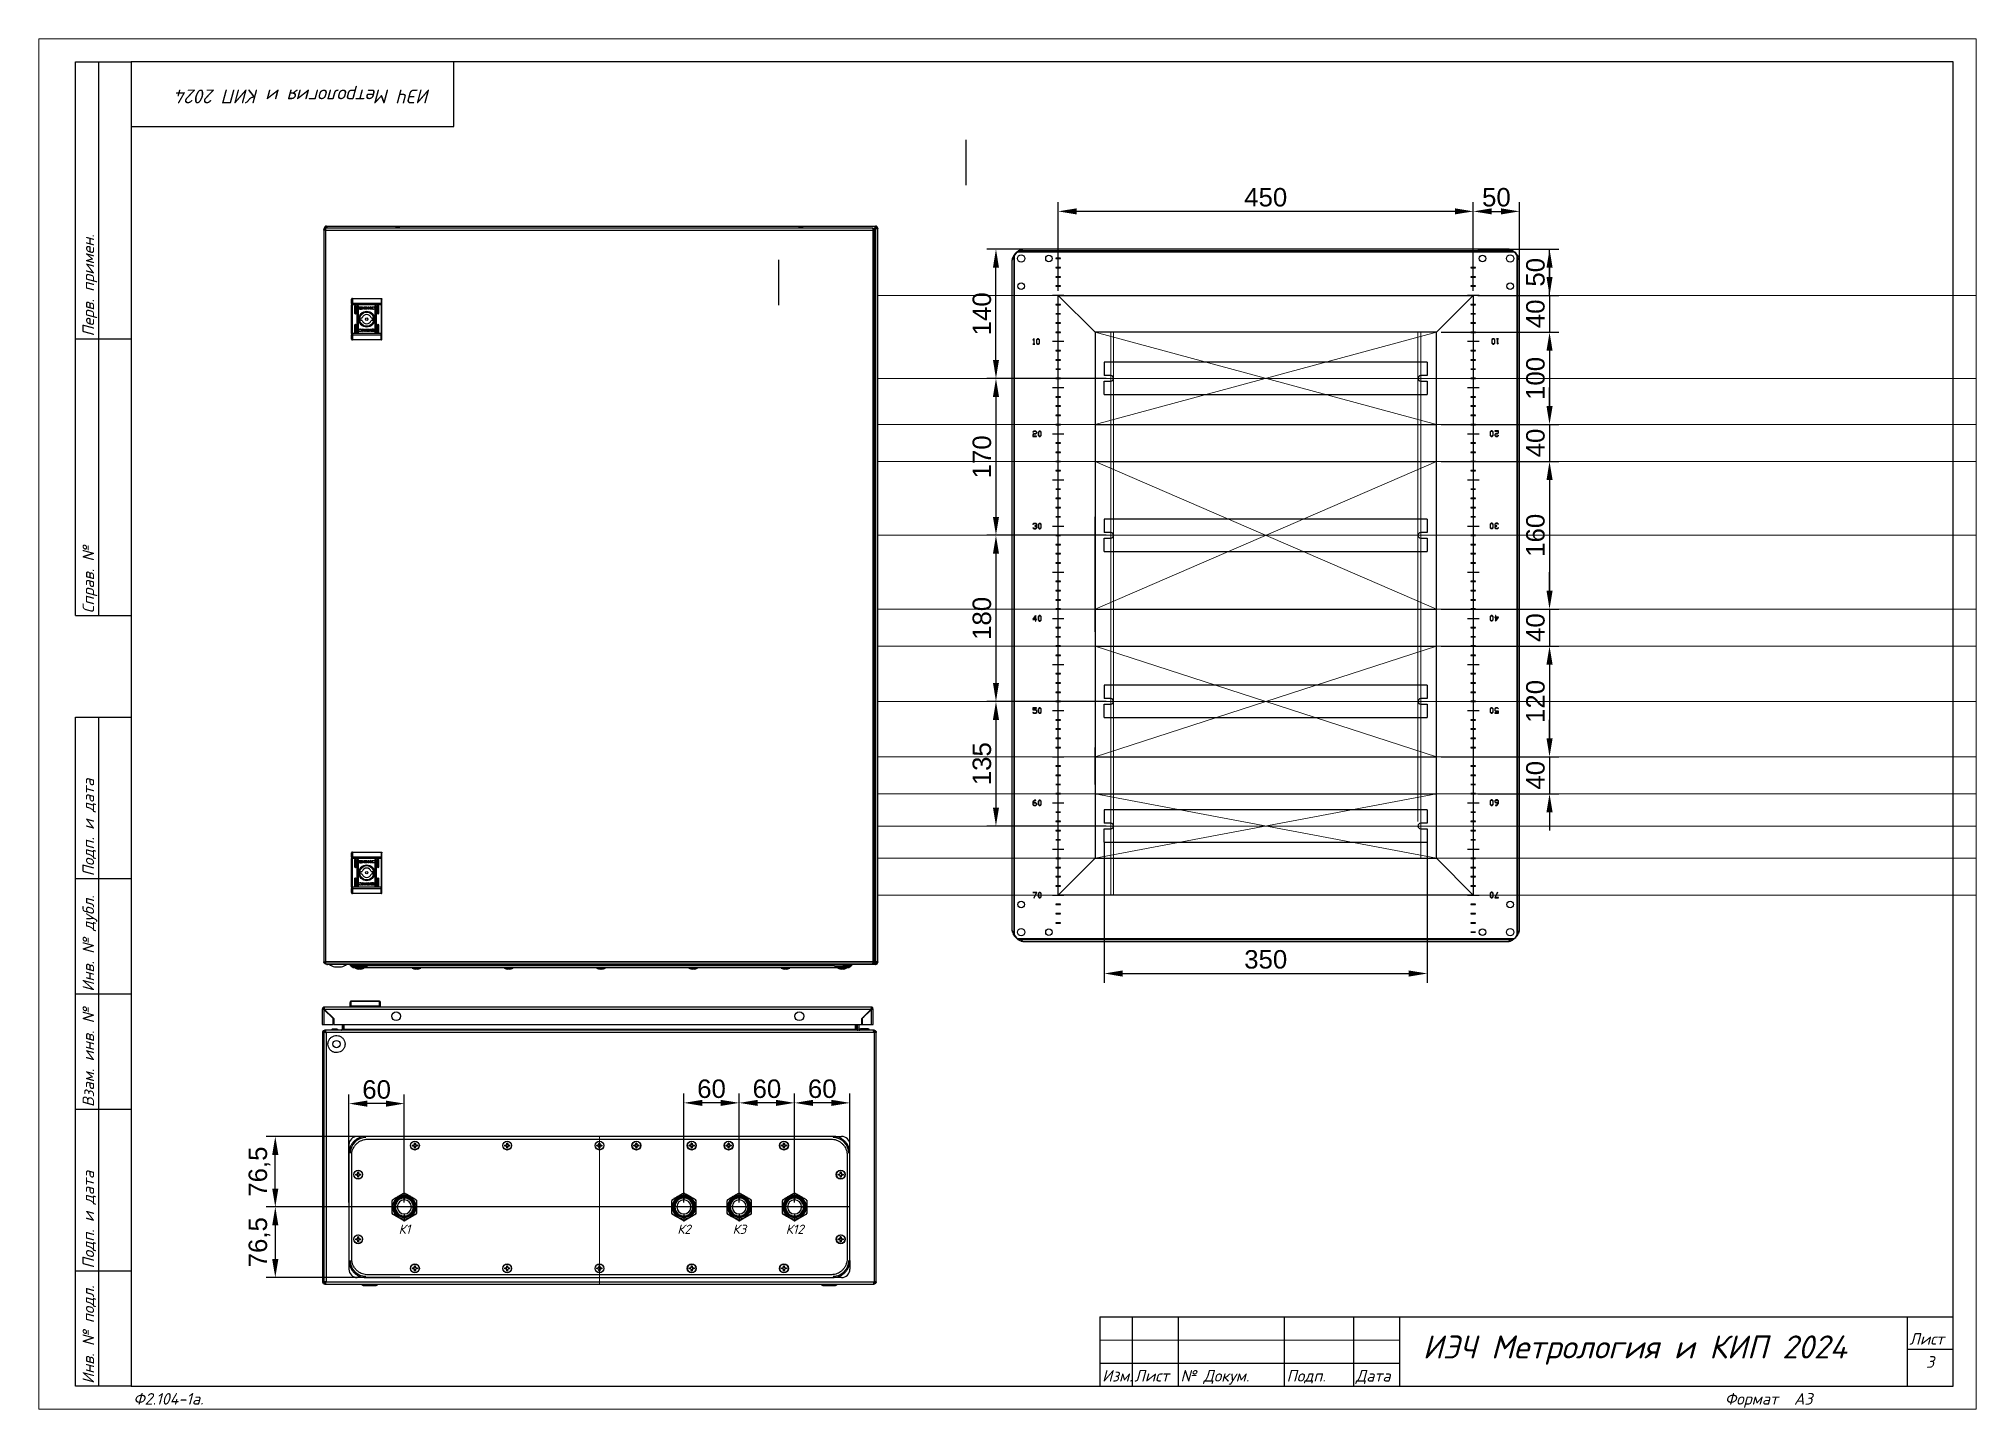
# Paper-space layout 'Щит монтажная' of a CAD drawing. Header units: millimetres. Extents: x 0 to 420, y 0 to 297.
# The model-space entities are those that its viewports show. They can reach past a viewport. Long polylines and large blocks are cut down to what shows.
import ezdxf
from ezdxf.enums import TextEntityAlignment as Align

# ---------------------------------------------------------------- set-up
doc = ezdxf.new("R2010")
doc.units = ezdxf.units.MM
doc.linetypes.add('ACAD_ISO04W100', pattern=[30, 24, -3, 0, -3])
for name, color, linetype, lineweight in [('4', 4, 'Continuous', 15), ('КК перф 40х60', 6, 'Continuous', 30), ('Осевые центральные', 5, 'ACAD_ISO04W100', 30), ('Основная', 7, 'Continuous', 30)]:
    doc.layers.add(name, color=color, linetype=linetype, lineweight=lineweight)
for name, color, linetype in [('MAIN-1', 7, 'Continuous'), ('MAIN-2', 7, 'Continuous'), ('размеры', 3, 'Continuous')]:
    doc.layers.add(name, color=color, linetype=linetype)
doc.layers.add('Привязки', color=2, linetype='Continuous', lineweight=0, plot=False, transparency=0.8)
doc.layers.add('рамка', color=253, linetype='Continuous', lineweight=5, transparency=0.8)
doc.styles.get("Standard").update_dxf_attribs({"font": 'arial.ttf'})
doc.styles.add('текст', font='isocpeui.ttf')
doc.dimstyles.new('ISO2', dxfattribs={"dimtxt": 20, "dimasz": 20, "dimexe": 10, "dimexo": 5, "dimgap": 5, "dimtad": 1, "dimdec": 4, "dimdsep": 46, "dimlunit": 6, "dimtxsty": 'Standard', "dimcen": 20, "dimadec": 0, "dimazin": 0, "dimtfac": 1, "dimtdec": 4, "dimtmove": 0, "dimatfit": 3, "dimfxl": 1, "dimtolj": 1, "dimtzin": 0, "dimarcsym": 0})

psp = doc.layouts.new('Щит монтажная')

msp = doc.modelspace()

# ---------------------------------------------------------------- texts
at = {"layer": 'Основная', "char_height": 10, "attachment_point": 2, "style": 'текст'}
for s, insert in [('К1', (4674.39903, 2168.04747)), ('К2', (4977.39902, 2168.04747)), ('К3', (5037.39902, 2168.04747)), ('К12', (5097.39902, 2168.04747))]:
    msp.add_mtext_dynamic_manual_height_columns(s, width=17.5254158, gutter_width=15, heights=[0], dxfattribs=dict(at, insert=insert))

# ---------------------------------------------------------------- blocks, each defined once
blk = doc.blocks.new('*U110')
for p, q in [((8, 232), (8, 292)), ((8, 292), (20, 292)), ((13, 232), (13, 292)), ((90, 292), (90, 292)), ((90, 292), (90, 292)), ((90, 278), (90, 292)), ((90, 292), (90, 292)), ((90, 292), (90, 292)), ((90, 292), (90, 292)), ((20, 278), (90, 278)), ((8, 232), (20, 232)), ((8, 172), (8, 232)), ((13, 172), (13, 232)), ((8, 172), (20, 172)), ((8, 115), (8, 150)), ((8, 150), (20, 150)), ((13, 115), (13, 150)), ((8, 90), (8, 115)), ((8, 115), (20, 115)), ((13, 90), (13, 115)), ((8, 65), (8, 90)), ((8, 90), (20, 90)), ((13, 65), (13, 90)), ((8, 30), (8, 65)), ((8, 65), (20, 65)), ((13, 30), (13, 65)), ((8, 5), (8, 30)), ((8, 30), (20, 30)), ((13, 5), (13, 30)), ((230, 20), (415, 20)), ((230, 20), (230, 5)), ((237, 20), (237, 5)), ((247, 20), (247, 5)), ((270, 20), (270, 5)), ((285, 20), (285, 5)), ((295, 20), (295, 5)), ((405, 20), (405, 5)), ((415, 20), (415, 20)), ((415, 20), (415, 20)), ((405, 13), (415, 13)), ((230, 10), (295, 10)), ((20, 5), (8, 5)), ((230, 5), (295, 5)), ((415, 5), (415, 5)), ((415, 5), (415, 5)), ((415, 5), (415, 5)), ((415, 5), (415, 5)), ((415, 5), (415, 5)), ((415, 5), (415, 5)), ((415, 5), (415, 5))]:
    blk.add_line(p, q)
blk.add_lwpolyline([(20, 5), (415, 5), (415, 292), (20, 292)], close=True)
at = {"layer": '4'}
for p, q in [((230, 15), (295, 15)), ((415, 5), (415, 5)), ((415, 5), (415, 5)), ((415, 5), (415, 5)), ((415, 5), (415, 5)), ((415, 5), (415, 5)), ((415, 5), (415, 5)), ((415, 5), (415, 5)), ((415, 5), (415, 5)), ((415, 5), (415, 5))]:
    blk.add_line(p, q, dxfattribs=at)
at = {"layer": 'Привязки'}
blk.add_lwpolyline([(0, 0), (420, 0), (420, 297), (0, 297)], close=True, dxfattribs=at)
at = {"layer": 'рамка'}
blk.add_lwpolyline([(0, 297), (420, 297), (420, 0), (0, 0)], close=True, dxfattribs=at)
at = {"style": 'текст'}
for s, p in [('Перв. примен.', (12, 232.5)), ('Справ. №', (12, 172.5)), ('Подп. и дата', (12, 115.5)), ('Инв. № дубл.', (12, 90.5)), ('Взам. инв. №', (12, 65.5)), ('Подп. и дата', (12, 30.5)), ('Инв. № подл.', (12, 5.5))]:
    blk.add_text(s, height=2.5, rotation=90, dxfattribs=at).set_placement(p)
for s, height, p in [('Лист', 2.5, (405.5, 14)), ('Изм.', 2.5, (230.5, 6)), ('Лист', 2.5, (237.5, 6)), ('№ Докум.', 2.5, (247.5, 6)), ('Подп.', 2.5, (270.5, 6)), ('Дата', 2.5, (285.5, 6)), ('Ф2.104-1.', 0.005, (20, 4.99)), ('Разраб.', 0.0000135, (415, 5)), ('Пров.', 0.0000135, (415, 5)), ('Т.контр.', 0.0000135, (415, 5)), ('Н.контр.', 0.0000135, (415, 5)), ('Утв.', 0.0000135, (415, 5)), ('Лит.', 0.0000135, (415, 5)), ('Масса', 0.0000135, (415, 5)), ('Масштаб', 0.0000135, (415, 5)), ('Листов', 0.0000135, (415, 5)), ('Ф2.104-1а.', 2.5, (20.5, 1)), ('Формат', 2.5, (365.5, 1)), ('А3', 2.5, (380.5, 1)), ('А4', 0.025, (419.61, 0.01)), ('А2', 0.00833, (419.87, 0)), ('А1', 0.00625, (419.9, 0)), ('А0', 0.005, (419.92, 0))]:
    blk.add_text(s, height=height, dxfattribs=at).set_placement(p)
for tag, p, height in [('12', (90, 292), 0.00000373), ('13', (90, 292), 0.00000373), ('27', (90, 292), 0.00000522), ('29', (105, 249), 3.5), ('ИЗМ2', (230.5, 16), 2.5), ('ЛИСТИЗМ2', (237.5, 16), 2.5), ('№ДОКУМИЗМ2', (247.5, 16), 2.5), ('28', (415, 20), 0.0000438), ('ИЗМ1', (230.5, 11), 2.5), ('ЛИСТИЗМ1', (237.5, 11), 2.5), ('№ДОКУМИЗМ1', (247.5, 11), 2.5), ('ПОДПИЗМ1', (270.5, 11), 2.5), ('ДАТАИЗМ1', (285.5, 11), 2.5), ('ДАТАНКОНТР', (285.5, 11), 2.5), ('ОБОЗНАЧЕНИЕ', (300, 11), 5), ('ДАТАУТВ', (285.5, 6), 2.5), ('РАЗРАБ', (415, 5), 0.0000135), ('ЛИСТОВ', (415, 5), 0.0000135), ('ПРОВ', (415, 5), 0.0000135), ('ТКОНТР', (415, 5), 0.0000135), ('НКОНТР', (415, 5), 0.0000135), ('УТВ', (415, 5), 0.0000135), ('10', (415, 5), 0.0000135), ('11', (415, 5), 0.0000135), ('ПОДПИЗМ2', (415, 5), 0.0000135), ('ДАТАИЗМ2', (415, 5), 0.0000135), ('ИЗМ3', (415, 5), 0.0000135), ('ЛИСТИЗМ3', (415, 5), 0.0000135), ('№ДОКУМИЗМ3', (415, 5), 0.0000135), ('ПОДПИЗМ3', (415, 5), 0.0000135), ('ДАТАИЗМ3', (415, 5), 0.0000135), ('ИЗМ4', (415, 5), 0.0000135), ('ЛИСТИЗМ4', (415, 5), 0.0000135), ('№ДОКУМИЗМ4', (415, 5), 0.0000135), ('ПОДПИЗМ4', (415, 5), 0.0000135), ('ДАТАИЗМ4', (415, 5), 0.0000135), ('ДАТАРАЗРАБ', (415, 5), 0.0000135), ('ДАТАПРОВ', (415, 5), 0.0000135), ('ДАТАТКОНТР', (415, 5), 0.0000135)]:
    blk.add_attdef(tag, p, '', height=height, dxfattribs=at)
for tag, p, height, rotation in [('ОБОЗНАЧЕНИЕ-ВЕРХ', (85, 286), 3.5, 180), ('ПРИМЕНЯЕМОСТЬ', (19, 232.5), 2.5, 90), ('СПРАВ№', (19, 172.5), 2.5, 90), ('ДАТАУЧЁТАДУБЛ', (19, 115.5), 2.5, 90), ('ИНВ№ДУБЛ', (19, 90.5), 2.5, 90), ('ВЗАМИНВ№', (19, 65.5), 2.5, 90), ('ДАТАУЧЁТА', (19, 30.5), 2.5, 90), ('ИНВ№ПОДЛ', (19, 5.5), 2.5, 90)]:
    blk.add_attdef(tag, p, '', height=height, rotation=rotation, dxfattribs=at)
blk.add_attdef('30', text='', height=5, dxfattribs=at).set_placement((355, 34), align=Align.MIDDLE)
for tag, height, p in [('ЛИСТ', 2.5, (410, 9)), ('НАИМЕНОВАНИЕ1', 0.000027, (415, 5)), ('НАИМЕНОВАНИЕ2', 0.0000189, (415, 5)), ('НАИМЕНОВАНИЕ3', 0.0000189, (415, 5)), ('НАИМЕНОВАНИЕ4', 0.0000135, (415, 5)), ('МАССА', 0.0000189, (415, 5)), ('МАСШТАБ', 0.0000189, (415, 5)), ('МАТЕРИАЛ1', 0.0000135, (415, 5)), ('МАТЕРИАЛ2', 0.0000135, (415, 5)), ('МАТЕРИАЛ3', 0.0000135, (415, 5)), ('ПРЕДПРИЯТИЕ1', 0.0000189, (415, 5)), ('ПРЕДПРИЯТИЕ2', 0.0000189, (415, 5)), ('ПРЕДПРИЯТИЕ3', 0.0000189, (415, 5))]:
    blk.add_attdef(tag, text='', height=height, dxfattribs=at).set_placement(p, align=Align.CENTER)
for tag in ['ЛИТЕРА', 'ЛИТЕРА2', 'ЛИТЕРА3']:
    blk.add_attdef(tag, text='', height=0.0000135, dxfattribs=at).set_placement((415, 5), align=Align.RIGHT)
for tag in ['ИНДЕКС', 'ИНДЕКС2', 'ИНДЕКС3']:
    blk.add_attdef(tag, text='', height=0.0000135, dxfattribs=at).set_placement((415, 5), align=Align.TOP_LEFT)
blk = doc.blocks.new('КПИ 2-2.5 серая')
at = {"layer": 'Основная', "true_color": 0x939598}
h = blk.add_hatch(dxfattribs=at)
h.set_pattern_fill('AR-B816', color=252)
h.paths.add_polyline_path([(2283.7, 559.4), (2288.9, 559.4), (2288.9, 608.6), (2283.7, 608.6)])
h.paths.add_polyline_path([(2286.3, 587), (2287.9, 587), (2287.9, 584), (2287.9, 581), (2286.3, 581), (2284.7, 581), (2284.7, 584), (2284.7, 587)], flags=16)
h.paths.add_polyline_path([(2285.3, 596.8), (2285.3, 598.8), (2287.3, 598.8), (2287.3, 596.8)], flags=16)
h.paths.add_polyline_path([(2284.9, 603.2, -1), (2287.7, 603.2, -1)], flags=16)
h.paths.add_polyline_path([(2285.3, 571.2), (2287.3, 571.2), (2287.3, 569.2), (2285.3, 569.2)], flags=16)
h.paths.add_polyline_path([(2287.7, 564.8, -1), (2284.9, 564.8, -1)], flags=16)
blk = doc.blocks.new('*U329')
at = {"layer": 'MAIN-1'}
for p, q in [((-13.1, 7.2), (-13.1, 7.1)), ((-13.1, 7.1), (-13.1, 7.1)), ((-13.1, 7.1), (-13.1, 7)), ((-13.1, 7), (-13.1, 7)), ((-13.1, 7), (-13.1, 6.9)), ((-13.1, 6.9), (-13.1, 6.8)), ((-13.1, 6.8), (-13.1, 6.8)), ((-13.1, 6.7), (-13.1, 6.8)), ((-13.1, 6.6), (-13.1, 6.7)), ((-13.1, 6.7), (-13.1, 6.7)), ((-13.1, 6.7), (-13.1, 6.7)), ((-13.1, 6.5), (-13.1, 6.6)), ((-13.1, 6.6), (-13.1, 6.6)), ((-13.1, 6.6), (-13.1, 6.6)), ((-13.1, 6.1), (-13.1, 6.5)), ((-13.1, 5.8), (-13.1, 6.1)), ((-13.1, 5.4), (-13.1, 5.8)), ((-13.1, 5), (-13.1, 5.4)), ((-13.1, 4.6), (-13.1, 5)), ((-13.1, 4.3), (-13.1, 4.6)), ((-13.1, 3.9), (-13.1, 4.3)), ((-13.1, 3.5), (-13.1, 3.9)), ((-13.1, 3.1), (-13.1, 3.5)), ((-13.1, 2.7), (-13.1, 3.1)), ((-13.1, 2.3), (-13.1, 2.7)), ((-13.1, 1.9), (-13.1, 2.3)), ((-13.1, 1.5), (-13.1, 1.9)), ((-13.1, 1.1), (-13.1, 1.5)), ((-13.1, 0.7), (-13.1, 1.1)), ((-13.1, 0.3), (-13.1, 0.7)), ((-13.1, -0.2), (-13.1, 0.3)), ((-12.8, 7.8), (-12.6, 7.9)), ((-12.6, 7.9), (-12.4, 8)), ((-12.4, 8), (-12.2, 8.1)), ((-12.2, 8.1), (-12.1, 8.2)), ((-12.1, 8.2), (-11.9, 8.3)), ((-11.9, 8.3), (-11.7, 8.4)), ((-11.7, 8.4), (-11.5, 8.5)), ((-11.5, 8.5), (-11.5, 8.5)), ((-11.5, 8.5), (-11.5, 8.5)), ((-11.5, 8.5), (-11.4, 8.5)), ((-11.4, 8.5), (-11.4, 8.6)), ((-11.4, 8.6), (-11.4, 8.6)), ((-11.4, 8.6), (-11.3, 8.6)), ((-11, 8.8), (-11.3, 8.6)), ((-11.3, 8.6), (-11.3, 8.6)), ((-10.7, 9), (-11, 8.8)), ((-10.4, 9.1), (-10.7, 9)), ((-10.1, 9.3), (-10.4, 9.1)), ((-9.8, 9.5), (-10.1, 9.3)), ((-9.5, 9.7), (-9.8, 9.5)), ((-9.1, 9.9), (-9.5, 9.7)), ((-8.8, 10), (-9.1, 9.9)), ((-8.5, 10.2), (-8.8, 10)), ((-8.2, 10.4), (-8.5, 10.2)), ((-7.9, 10.6), (-8.2, 10.4)), ((-7.5, 10.8), (-7.9, 10.6)), ((-7.2, 11), (-7.5, 10.8)), ((-6.9, 11.2), (-7.2, 11)), ((-6.6, 11.4), (-6.9, 11.2)), ((-6.2, 11.5), (-6.6, 11.4)), ((-5.9, 11.7), (-6.2, 11.5)), ((-5.6, 11.9), (-5.9, 11.7)), ((-5.3, 12.1), (-5.6, 11.9)), ((-4.9, 12.3), (-5.3, 12.1)), ((-4.6, 12.5), (-4.9, 12.3)), ((-4.3, 12.7), (-4.6, 12.5)), ((-4, 12.8), (-4.3, 12.7)), ((-3.7, 13), (-4, 12.8)), ((-3.4, 13.2), (-3.7, 13)), ((-3, 13.4), (-3.4, 13.2)), ((-2.7, 13.6), (-3, 13.4)), ((-2.4, 13.7), (-2.7, 13.6)), ((-2.1, 13.9), (-2.4, 13.7)), ((-1.8, 14.1), (-2.1, 13.9)), ((-1.5, 14.3), (-1.8, 14.1)), ((-1.2, 14.4), (-1.5, 14.3)), ((-0.9, 14.6), (-1.2, 14.4)), ((-0.6, 14.8), (-0.9, 14.6)), ((-0.3, 14.9), (-0.6, 14.8)), ((0, 12.7), (0, 14.9)), ((0, 12.7), (0, 7.6)), ((0.3, 14.9), (0.5, 14.8)), ((0.5, 14.8), (0.7, 14.7)), ((0.7, 14.7), (0.9, 14.6)), ((0.9, 14.6), (1, 14.5)), ((1, 14.5), (1.2, 14.4)), ((1.2, 14.4), (1.4, 14.3)), ((1.4, 14.3), (1.6, 14.2)), ((1.6, 14.2), (1.6, 14.2)), ((1.6, 14.2), (1.6, 14.2)), ((1.6, 14.2), (1.7, 14.2)), ((1.7, 14.2), (1.7, 14.2)), ((1.7, 14.2), (1.7, 14.1)), ((1.7, 14.1), (1.8, 14.1)), ((1.8, 14.1), (1.8, 14.1)), ((2.1, 13.9), (1.8, 14.1)), ((2.4, 13.8), (2.1, 13.9)), ((2.7, 13.6), (2.4, 13.8)), ((3, 13.4), (2.7, 13.6)), ((3.3, 13.2), (3, 13.4)), ((3.7, 13), (3.3, 13.2)), ((4, 12.9), (3.7, 13)), ((4.3, 12.7), (4, 12.9)), ((4.6, 12.5), (4.3, 12.7)), ((4.9, 12.3), (4.6, 12.5)), ((5.2, 12.1), (4.9, 12.3)), ((5.6, 11.9), (5.2, 12.1)), ((5.9, 11.7), (5.6, 11.9)), ((6.2, 11.6), (5.9, 11.7)), ((6.5, 11.4), (6.2, 11.6)), ((6.9, 11.2), (6.5, 11.4)), ((7.2, 11), (6.9, 11.2)), ((7.5, 10.8), (7.2, 11)), ((7.9, 10.6), (7.5, 10.8)), ((8.2, 10.4), (7.9, 10.6)), ((8.5, 10.2), (8.2, 10.4)), ((8.8, 10.1), (8.5, 10.2)), ((9.1, 9.9), (8.8, 10.1)), ((9.5, 9.7), (9.1, 9.9)), ((9.8, 9.5), (9.5, 9.7)), ((10.1, 9.3), (9.8, 9.5)), ((10.4, 9.2), (10.1, 9.3)), ((10.7, 9), (10.4, 9.2)), ((11, 8.8), (10.7, 9)), ((11.3, 8.6), (11, 8.8)), ((11.6, 8.5), (11.3, 8.6)), ((11.9, 8.3), (11.6, 8.5)), ((12.2, 8.1), (11.9, 8.3)), ((12.5, 7.9), (12.2, 8.1)), ((12.8, 7.8), (12.5, 7.9)), ((13.1, 7.2), (13.1, 6.8)), ((13.1, 6.8), (13.1, 6.4)), ((13.1, 6.4), (13.1, 6.1)), ((13.1, 6.1), (13.1, 5.7)), ((13.1, 5.7), (13.1, 5.3)), ((13.1, 5.3), (13.1, 4.9)), ((13.1, 4.9), (13.1, 4.6)), ((13.1, 4.6), (13.1, 4.2)), ((13.1, 4.2), (13.1, 3.8)), ((13.1, 3.8), (13.1, 3.4)), ((13.1, 3.4), (13.1, 3)), ((13.1, 3), (13.1, 2.6)), ((13.1, 2.6), (13.1, 2.2)), ((13.1, 2.2), (13.1, 1.8)), ((13.1, 1.8), (13.1, 1.4)), ((13.1, 1.4), (13.1, 1)), ((13.1, 1), (13.1, 0.6)), ((13.1, 0.6), (13.1, 0.2)), ((13.1, 0.2), (13.1, -0.3)), ((-13.1, -0.6), (-13.1, -0.2)), ((-13.1, -1), (-13.1, -0.6)), ((-13.1, -1.4), (-13.1, -1)), ((-13.1, -1.8), (-13.1, -1.4)), ((-13.1, -2.2), (-13.1, -1.8)), ((-13.1, -2.6), (-13.1, -2.2)), ((-13.1, -3), (-13.1, -2.6)), ((-13.1, -3.4), (-13.1, -3)), ((-13.1, -3.8), (-13.1, -3.4)), ((-13.1, -4.2), (-13.1, -3.8)), ((-13.1, -4.6), (-13.1, -4.2)), ((-13.1, -4.9), (-13.1, -4.6)), ((-13.1, -5.3), (-13.1, -4.9)), ((-13.1, -5.7), (-13.1, -5.3)), ((-13.1, -6.1), (-13.1, -5.7)), ((-13.1, -6.4), (-13.1, -6.1)), ((-13.1, -6.8), (-13.1, -6.4)), ((-13.1, -7.2), (-13.1, -6.8)), ((-12.4, -8), (-12.8, -7.8)), ((-12.1, -8.2), (-12.4, -8)), ((-11.8, -8.4), (-12.1, -8.2)), ((-11.4, -8.5), (-11.8, -8.4)), ((-11.1, -8.7), (-11.4, -8.5)), ((-10.7, -8.9), (-11.1, -8.7)), ((-10.4, -9.1), (-10.7, -8.9)), ((-10, -9.4), (-10.4, -9.1)), ((-9.7, -9.6), (-10, -9.4)), ((-9.3, -9.8), (-9.7, -9.6)), ((-9, -10), (-9.3, -9.8)), ((-8.6, -10.2), (-9, -10)), ((-8.2, -10.4), (-8.6, -10.2)), ((-7.9, -10.6), (-8.2, -10.4)), ((-7.5, -10.8), (-7.9, -10.6)), ((-7.1, -11), (-7.5, -10.8)), ((-6.7, -11.3), (-7.1, -11)), ((-6.4, -11.5), (-6.7, -11.3)), ((-6, -11.7), (-6.4, -11.5)), ((-5.6, -11.9), (-6, -11.7)), ((-5.3, -12.1), (-5.6, -11.9)), ((-4.9, -12.3), (-5.3, -12.1)), ((-4.5, -12.5), (-4.9, -12.3)), ((-4.2, -12.7), (-4.5, -12.5)), ((-3.8, -13), (-4.2, -12.7)), ((-3.4, -13.2), (-3.8, -13)), ((-3.1, -13.4), (-3.4, -13.2)), ((-2.7, -13.6), (-3.1, -13.4)), ((-2.4, -13.8), (-2.7, -13.6)), ((-2, -14), (-2.4, -13.8)), ((-1.7, -14.2), (-2, -14)), ((-1.3, -14.4), (-1.7, -14.2)), ((-1, -14.6), (-1.3, -14.4)), ((-0.7, -14.8), (-1, -14.6)), ((-0.3, -14.9), (-0.7, -14.8)), ((0, -7.6), (0, -12.7)), ((0, -12.7), (0, -14.9)), ((0.7, -14.8), (0.3, -14.9)), ((1, -14.6), (0.7, -14.8)), ((1.3, -14.4), (1, -14.6)), ((1.7, -14.2), (1.3, -14.4)), ((2, -14), (1.7, -14.2)), ((2.4, -13.8), (2, -14)), ((2.7, -13.6), (2.4, -13.8)), ((3.1, -13.4), (2.7, -13.6)), ((3.4, -13.2), (3.1, -13.4)), ((3.8, -13), (3.4, -13.2)), ((4.2, -12.7), (3.8, -13)), ((4.5, -12.5), (4.2, -12.7)), ((4.9, -12.3), (4.5, -12.5)), ((5.3, -12.1), (4.9, -12.3)), ((5.6, -11.9), (5.3, -12.1)), ((6, -11.7), (5.6, -11.9)), ((6.4, -11.5), (6, -11.7)), ((6.7, -11.3), (6.4, -11.5)), ((7.1, -11), (6.7, -11.3)), ((7.5, -10.8), (7.1, -11)), ((7.9, -10.6), (7.5, -10.8)), ((8.2, -10.4), (7.9, -10.6)), ((8.6, -10.2), (8.2, -10.4)), ((9, -10), (8.6, -10.2)), ((9.3, -9.8), (9, -10)), ((9.7, -9.6), (9.3, -9.8)), ((10, -9.4), (9.7, -9.6)), ((10.4, -9.1), (10, -9.4)), ((10.7, -8.9), (10.4, -9.1)), ((11.1, -8.7), (10.7, -8.9)), ((11.4, -8.5), (11.1, -8.7)), ((11.8, -8.4), (11.4, -8.5)), ((12.1, -8.2), (11.8, -8.4)), ((12.4, -8), (12.1, -8.2)), ((12.8, -7.8), (12.4, -8)), ((13.1, -0.3), (13.1, -0.7)), ((13.1, -0.7), (13.1, -1.1)), ((13.1, -1.1), (13.1, -1.5)), ((13.1, -1.5), (13.1, -1.9)), ((13.1, -1.9), (13.1, -2.3)), ((13.1, -2.3), (13.1, -2.7)), ((13.1, -2.7), (13.1, -3.1)), ((13.1, -3.1), (13.1, -3.5)), ((13.1, -3.5), (13.1, -3.9)), ((13.1, -3.9), (13.1, -4.3)), ((13.1, -4.3), (13.1, -4.6)), ((13.1, -4.6), (13.1, -5)), ((13.1, -5), (13.1, -5.4)), ((13.1, -5.4), (13.1, -5.8)), ((13.1, -5.8), (13.1, -6.1)), ((13.1, -6.1), (13.1, -6.5)), ((13.1, -6.5), (13.1, -6.6)), ((13.1, -6.6), (13.1, -6.6)), ((13.1, -6.6), (13.1, -6.6)), ((13.1, -6.6), (13.1, -6.7)), ((13.1, -6.7), (13.1, -6.7)), ((13.1, -6.7), (13.1, -6.7)), ((13.1, -6.7), (13.1, -6.8)), ((13.1, -6.8), (13.1, -6.8)), ((13.1, -6.8), (13.1, -6.9)), ((13.1, -6.9), (13.1, -7)), ((13.1, -7), (13.1, -7)), ((13.1, -7), (13.1, -7.1)), ((13.1, -7.1), (13.1, -7.1)), ((13.1, -7.1), (13.1, -7.2))]:
    blk.add_line(p, q, dxfattribs=at)
for radius, start, end in [(15, 148.6749, 151.325), (12.7, 90, 270), (7.61, 90, 180), (7.61, 180, 270), (15, 90, 91.3251), (15, 88.6749, 90), (12.7, 270, 90), (7.61, 0, 90), (7.61, 270, 0), (15, 28.675, 31.3251), (15, 208.6749, 211.3251), (15, 268.6749, 270), (15, 270, 271.3251), (15, 328.6749, 331.3251)]:
    blk.add_arc((0, 0), radius, start, end, dxfattribs=at)
at = {"layer": 'MAIN-2'}
for p, q in [((-13.1, 7.2), (-13.1, 7.2)), ((-13.1, 6.5), (-13.1, 6.5)), ((-12.8, 7.8), (-12.8, 7.8)), ((-12.2, 8.1), (-12.2, 8.1)), ((-7.6, 0), (-9.7, 0)), ((-0.9, 14.6), (-0.9, 14.6)), ((-0.3, 14.9), (-0.3, 14.9)), ((0, 12.7), (0, 12.7)), ((0, 11.4), (0, 11.4)), ((0, 10.8), (0, 10.8)), ((0, 9.7), (0, 9.7)), ((0.3, 14.9), (0.3, 14.9)), ((0.9, 14.6), (0.9, 14.6)), ((7.6, 0), (9.7, 0)), ((12.2, 8.1), (12.2, 8.1)), ((12.8, 7.8), (12.8, 7.8)), ((13.1, 7.2), (13.1, 7.2)), ((13.1, 6.5), (13.1, 6.5)), ((-13.1, -6.5), (-13.1, -6.5)), ((-13.1, -7.2), (-13.1, -7.2)), ((-12.8, -7.8), (-12.8, -7.8)), ((-12.2, -8.1), (-12.2, -8.1)), ((-0.9, -14.6), (-0.9, -14.6)), ((-0.3, -14.9), (-0.3, -14.9)), ((0, -9.7), (0, -9.7)), ((0, -10.8), (0, -10.8)), ((0, -11.4), (0, -11.4)), ((0, -12.7), (0, -12.7)), ((0.3, -14.9), (0.3, -14.9)), ((0.9, -14.6), (0.9, -14.6)), ((12.2, -8.1), (12.2, -8.1)), ((12.8, -7.8), (12.8, -7.8)), ((13.1, -6.5), (13.1, -6.5)), ((13.1, -7.2), (13.1, -7.2))]:
    blk.add_line(p, q, dxfattribs=at)
for centre, radius, start, end in [((-11.3, 6.5), 1.82, 120, 180), ((0, 0), 11.4, 90, 270), ((0, 0), 10.8, 90, 270), ((0, 0), 9.69, 90, 180), ((0, 0), 9.69, 180, 270), ((0, 13), 1.82, 90, 120), ((0, 13), 1.82, 60, 90), ((0, 0), 11.4, 270, 90), ((0, 0), 10.8, 270, 90), ((0, 0), 9.69, 0, 90), ((0, 0), 9.69, 270, 0), ((11.3, 6.5), 1.82, 0, 60), ((-11.3, -6.5), 1.82, 180, 240), ((0, -13), 1.82, 240, 270), ((0, -13), 1.82, 270, 300), ((11.3, -6.5), 1.82, 300, 0)]:
    blk.add_arc(centre, radius, start, end, dxfattribs=at)
blk = doc.blocks.new('*U328')
at = {"layer": 'Основная', "color": 0, "linetype": 'ByBlock', "lineweight": -2, "transparency": 16777216}
blk.add_blockref('*U329', (0, 0), dxfattribs=at)
blk = doc.blocks.new('*D331')
at = {"layer": 'Defpoints', "color": 0, "transparency": 16777216}
for p in [(4614.2, 2299.2), (4614.2, 2187.2), (4674.2, 2187.2)]:
    blk.add_point(p, dxfattribs=at)
at = {"layer": 'размеры', "color": 0, "lineweight": -2, "transparency": 16777216}
for p, q in [((4614.2, 2192.2), (4614.2, 2309.2)), ((4654.2, 2299.2), (4634.2, 2299.2)), ((4674.2, 2192.2), (4674.2, 2309.2))]:
    blk.add_line(p, q, dxfattribs=at)
at = {"layer": 'размеры', "color": 0, "transparency": 16777216}
for points in [[(4634.2, 2302.5), (4634.2, 2295.8), (4614.2, 2299.2)], [(4654.2, 2302.5), (4654.2, 2295.8), (4674.2, 2299.2)]]:
    blk.add_solid(points, dxfattribs=at)
at = {"layer": 'размеры', "color": 0, "transparency": 16777216, "insert": (4644.2, 2314.4), "char_height": 20, "attachment_point": 5}
blk.add_mtext('\\A1;60', dxfattribs=at)
blk = doc.blocks.new('*D332')
at = {"layer": 'Defpoints', "color": 0, "transparency": 16777216}
for p in [(4674.2, 2187.2), (4534.4, 2110.7), (4674.2, 2110.7)]:
    blk.add_point(p, dxfattribs=at)
at = {"layer": 'размеры', "color": 0, "lineweight": -2, "transparency": 16777216}
for p, q in [((4669.2, 2187.2), (4524.4, 2187.2)), ((4534.4, 2167.2), (4534.4, 2130.7)), ((4669.2, 2110.7), (4524.4, 2110.7))]:
    blk.add_line(p, q, dxfattribs=at)
at = {"layer": 'размеры', "color": 0, "transparency": 16777216}
for points in [[(4531, 2167.2), (4537.7, 2167.2), (4534.4, 2187.2)], [(4531, 2130.7), (4537.7, 2130.7), (4534.4, 2110.7)]]:
    blk.add_solid(points, dxfattribs=at)
at = {"layer": 'размеры', "color": 0, "transparency": 16777216, "insert": (4517.3, 2149), "char_height": 20, "attachment_point": 5, "rotation": 90}
blk.add_mtext('\\A1;76,5', dxfattribs=at)
blk = doc.blocks.new('*D333')
at = {"layer": 'Defpoints', "color": 0, "transparency": 16777216}
for p in [(4534.4, 2263.7), (4674.2, 2263.7), (4674.2, 2187.2)]:
    blk.add_point(p, dxfattribs=at)
at = {"layer": 'размеры', "color": 0, "lineweight": -2, "transparency": 16777216}
for p, q in [((4669.2, 2263.7), (4524.4, 2263.7)), ((4534.4, 2207.2), (4534.4, 2243.7)), ((4669.2, 2187.2), (4524.4, 2187.2))]:
    blk.add_line(p, q, dxfattribs=at)
at = {"layer": 'размеры', "color": 0, "transparency": 16777216}
for points in [[(4531, 2243.7), (4537.7, 2243.7), (4534.4, 2263.7)], [(4531, 2207.2), (4537.7, 2207.2), (4534.4, 2187.2)]]:
    blk.add_solid(points, dxfattribs=at)
at = {"layer": 'размеры', "color": 0, "transparency": 16777216, "insert": (4517.3, 2225.5), "char_height": 20, "attachment_point": 5, "rotation": 90}
blk.add_mtext('\\A1;76,5', dxfattribs=at)
blk = doc.blocks.new('*D338')
at = {"layer": 'Defpoints', "color": 0, "transparency": 16777216}
for p in [(5832.9, 3225), (5915.5, 3225), (5832.9, 3175)]:
    blk.add_point(p, dxfattribs=at)
at = {"layer": 'размеры', "color": 0, "lineweight": -2, "transparency": 16777216}
for p, q in [((5837.9, 3225), (5925.5, 3225)), ((5915.5, 3175), (5915.5, 3225)), ((5915.5, 3195), (5915.5, 3215)), ((5915.5, 3205), (5915.5, 3185)), ((5837.9, 3175), (5925.5, 3175))]:
    blk.add_line(p, q, dxfattribs=at)
at = {"layer": 'размеры', "color": 0, "transparency": 16777216}
for points in [[(5912.2, 3205), (5918.8, 3205), (5915.5, 3225)], [(5912.2, 3195), (5918.8, 3195), (5915.5, 3175)]]:
    blk.add_solid(points, dxfattribs=at)
at = {"layer": 'размеры', "color": 0, "transparency": 16777216, "insert": (5900.3, 3200), "char_height": 20, "attachment_point": 5, "rotation": 90}
blk.add_mtext('\\A1;50', dxfattribs=at)
blk = doc.blocks.new('*D339')
at = {"layer": 'Defpoints', "color": 0, "transparency": 16777216}
for p in [(5382.9, 3266), (5382.9, 3175), (5832.9, 3175)]:
    blk.add_point(p, dxfattribs=at)
at = {"layer": 'размеры', "color": 0, "lineweight": -2, "transparency": 16777216}
for p, q in [((5382.9, 3180), (5382.9, 3276)), ((5812.9, 3266), (5402.9, 3266)), ((5832.9, 3180), (5832.9, 3276))]:
    blk.add_line(p, q, dxfattribs=at)
at = {"layer": 'размеры', "color": 0, "transparency": 16777216}
for points in [[(5402.9, 3269.3), (5402.9, 3262.7), (5382.9, 3266)], [(5812.9, 3269.3), (5812.9, 3262.7), (5832.9, 3266)]]:
    blk.add_solid(points, dxfattribs=at)
at = {"layer": 'размеры', "color": 0, "transparency": 16777216, "insert": (5607.9, 3281.2), "char_height": 20, "attachment_point": 5, "rotation": 0}
blk.add_mtext('\\A1;450', dxfattribs=at)
blk = doc.blocks.new('*D340')
at = {"layer": 'Defpoints', "color": 0, "transparency": 16777216}
for p in [(5882.9, 3266), (5832.9, 3175), (5882.9, 3175)]:
    blk.add_point(p, dxfattribs=at)
at = {"layer": 'размеры', "color": 0, "lineweight": -2, "transparency": 16777216}
for p, q in [((5832.9, 3180), (5832.9, 3276)), ((5852.9, 3266), (5862.9, 3266)), ((5882.9, 3180), (5882.9, 3276))]:
    blk.add_line(p, q, dxfattribs=at)
at = {"layer": 'размеры', "color": 0, "transparency": 16777216}
for points in [[(5852.9, 3269.3), (5852.9, 3262.7), (5832.9, 3266)], [(5862.9, 3269.3), (5862.9, 3262.7), (5882.9, 3266)]]:
    blk.add_solid(points, dxfattribs=at)
at = {"layer": 'размеры', "color": 0, "transparency": 16777216, "insert": (5857.9, 3281.2), "char_height": 20, "attachment_point": 5}
blk.add_mtext('\\A1;50', dxfattribs=at)
blk = doc.blocks.new('*D341')
at = {"layer": 'Defpoints', "color": 0, "transparency": 16777216}
for p in [(5315.5, 3225), (5439.9, 3225), (5439.9, 3085)]:
    blk.add_point(p, dxfattribs=at)
at = {"layer": 'размеры', "color": 0, "lineweight": -2, "transparency": 16777216}
for p, q in [((5434.9, 3225), (5305.5, 3225)), ((5315.5, 3105), (5315.5, 3205)), ((5434.9, 3085), (5305.5, 3085))]:
    blk.add_line(p, q, dxfattribs=at)
at = {"layer": 'размеры', "color": 0, "transparency": 16777216}
for points in [[(5312.2, 3205), (5318.8, 3205), (5315.5, 3225)], [(5312.2, 3105), (5318.8, 3105), (5315.5, 3085)]]:
    blk.add_solid(points, dxfattribs=at)
at = {"layer": 'размеры', "color": 0, "transparency": 16777216, "insert": (5300.3, 3155), "char_height": 20, "attachment_point": 5, "rotation": 90}
blk.add_mtext('\\A1;140', dxfattribs=at)
blk = doc.blocks.new('*D342')
at = {"layer": 'Defpoints', "color": 0, "transparency": 16777216}
for p in [(5439.9, 3085), (5315.5, 2915), (5439.9, 2915)]:
    blk.add_point(p, dxfattribs=at)
at = {"layer": 'размеры', "color": 0, "lineweight": -2, "transparency": 16777216}
for p, q in [((5434.9, 3085), (5305.5, 3085)), ((5315.5, 3065), (5315.5, 2935)), ((5434.9, 2915), (5305.5, 2915))]:
    blk.add_line(p, q, dxfattribs=at)
at = {"layer": 'размеры', "color": 0, "transparency": 16777216}
for points in [[(5312.2, 3065), (5318.8, 3065), (5315.5, 3085)], [(5312.2, 2935), (5318.8, 2935), (5315.5, 2915)]]:
    blk.add_solid(points, dxfattribs=at)
at = {"layer": 'размеры', "color": 0, "transparency": 16777216, "insert": (5300.3, 3000), "char_height": 20, "attachment_point": 5, "rotation": 90}
blk.add_mtext('\\A1;170', dxfattribs=at)
blk = doc.blocks.new('*D343')
at = {"layer": 'Defpoints', "color": 0, "transparency": 16777216}
for p in [(5439.9, 2915), (5315.5, 2735), (5439.9, 2735)]:
    blk.add_point(p, dxfattribs=at)
at = {"layer": 'размеры', "color": 0, "lineweight": -2, "transparency": 16777216}
for p, q in [((5434.9, 2915), (5305.5, 2915)), ((5315.5, 2895), (5315.5, 2755)), ((5434.9, 2735), (5305.5, 2735))]:
    blk.add_line(p, q, dxfattribs=at)
at = {"layer": 'размеры', "color": 0, "transparency": 16777216}
for points in [[(5312.2, 2895), (5318.8, 2895), (5315.5, 2915)], [(5312.2, 2755), (5318.8, 2755), (5315.5, 2735)]]:
    blk.add_solid(points, dxfattribs=at)
at = {"layer": 'размеры', "color": 0, "transparency": 16777216, "insert": (5300.3, 2825), "char_height": 20, "attachment_point": 5, "rotation": 90}
blk.add_mtext('\\A1;180', dxfattribs=at)
blk = doc.blocks.new('*D330')
at = {"layer": 'Defpoints', "color": 0, "transparency": 16777216}
for p in [(5439.9, 2735), (5315.5, 2600), (5439.9, 2600)]:
    blk.add_point(p, dxfattribs=at)
at = {"layer": 'размеры', "color": 0, "lineweight": -2, "transparency": 16777216}
for p, q in [((5434.9, 2735), (5305.5, 2735)), ((5315.5, 2715), (5315.5, 2620)), ((5434.9, 2600), (5305.5, 2600))]:
    blk.add_line(p, q, dxfattribs=at)
at = {"layer": 'размеры', "color": 0, "transparency": 16777216}
for points in [[(5312.2, 2715), (5318.8, 2715), (5315.5, 2735)], [(5312.2, 2620), (5318.8, 2620), (5315.5, 2600)]]:
    blk.add_solid(points, dxfattribs=at)
at = {"layer": 'размеры', "color": 0, "transparency": 16777216, "insert": (5300.3, 2667.5), "char_height": 20, "attachment_point": 5, "rotation": 90}
blk.add_mtext('\\A1;135', dxfattribs=at)
blk = doc.blocks.new('*D334')
at = {"layer": 'Defpoints', "color": 0, "transparency": 16777216}
for p in [(5792.9, 3135), (5792.9, 3035), (5915.5, 3035)]:
    blk.add_point(p, dxfattribs=at)
at = {"layer": 'размеры', "color": 0, "lineweight": -2, "transparency": 16777216}
for p, q in [((5797.9, 3135), (5925.5, 3135)), ((5915.5, 3115), (5915.5, 3055)), ((5797.9, 3035), (5925.5, 3035))]:
    blk.add_line(p, q, dxfattribs=at)
at = {"layer": 'размеры', "color": 0, "transparency": 16777216}
for points in [[(5912.2, 3115), (5918.8, 3115), (5915.5, 3135)], [(5912.2, 3055), (5918.8, 3055), (5915.5, 3035)]]:
    blk.add_solid(points, dxfattribs=at)
at = {"layer": 'размеры', "color": 0, "transparency": 16777216, "insert": (5900.3, 3085), "char_height": 20, "attachment_point": 5, "rotation": 90}
blk.add_mtext('\\A1;100', dxfattribs=at)
blk = doc.blocks.new('*D335')
at = {"layer": 'Defpoints', "color": 0, "transparency": 16777216}
for p in [(5792.9, 2995), (5792.9, 2835), (5915.5, 2835)]:
    blk.add_point(p, dxfattribs=at)
at = {"layer": 'размеры', "color": 0, "lineweight": -2, "transparency": 16777216}
for p, q in [((5797.9, 2995), (5925.5, 2995)), ((5915.5, 2975), (5915.5, 2855)), ((5797.9, 2835), (5925.5, 2835))]:
    blk.add_line(p, q, dxfattribs=at)
at = {"layer": 'размеры', "color": 0, "transparency": 16777216}
for points in [[(5912.2, 2975), (5918.8, 2975), (5915.5, 2995)], [(5912.2, 2855), (5918.8, 2855), (5915.5, 2835)]]:
    blk.add_solid(points, dxfattribs=at)
at = {"layer": 'размеры', "color": 0, "transparency": 16777216, "insert": (5900.3, 2915), "char_height": 20, "attachment_point": 5, "rotation": 90}
blk.add_mtext('\\A1;160', dxfattribs=at)
blk = doc.blocks.new('*D336')
at = {"layer": 'Defpoints', "color": 0, "transparency": 16777216}
for p in [(5792.9, 2795), (5792.9, 2675), (5915.5, 2675)]:
    blk.add_point(p, dxfattribs=at)
at = {"layer": 'размеры', "color": 0, "lineweight": -2, "transparency": 16777216}
for p, q in [((5797.9, 2795), (5925.5, 2795)), ((5915.5, 2775), (5915.5, 2695)), ((5797.9, 2675), (5925.5, 2675))]:
    blk.add_line(p, q, dxfattribs=at)
at = {"layer": 'размеры', "color": 0, "transparency": 16777216}
for points in [[(5912.2, 2775), (5918.8, 2775), (5915.5, 2795)], [(5912.2, 2695), (5918.8, 2695), (5915.5, 2675)]]:
    blk.add_solid(points, dxfattribs=at)
at = {"layer": 'размеры', "color": 0, "transparency": 16777216, "insert": (5900.3, 2735), "char_height": 20, "attachment_point": 5, "rotation": 90}
blk.add_mtext('\\A1;120', dxfattribs=at)
blk = doc.blocks.new('*D337')
at = {"layer": 'Defpoints', "color": 0, "transparency": 16777216}
for p in [(5432.9, 2587.5), (5782.9, 2587.5), (5782.9, 2440.2)]:
    blk.add_point(p, dxfattribs=at)
at = {"layer": 'размеры', "color": 0, "lineweight": -2, "transparency": 16777216}
for p, q in [((5432.9, 2582.5), (5432.9, 2430.2)), ((5782.9, 2582.5), (5782.9, 2430.2)), ((5452.9, 2440.2), (5762.9, 2440.2))]:
    blk.add_line(p, q, dxfattribs=at)
at = {"layer": 'размеры', "color": 0, "transparency": 16777216}
for points in [[(5452.9, 2443.5), (5452.9, 2436.8), (5432.9, 2440.2)], [(5762.9, 2443.5), (5762.9, 2436.8), (5782.9, 2440.2)]]:
    blk.add_solid(points, dxfattribs=at)
at = {"layer": 'размеры', "color": 0, "transparency": 16777216, "insert": (5607.9, 2455.4), "char_height": 20, "attachment_point": 5}
blk.add_mtext('\\A1;350', dxfattribs=at)
blk = doc.blocks.new('*D359')
at = {"layer": 'Defpoints', "color": 0, "transparency": 16777216}
for p in [(5097.2, 2300), (5097.2, 2187.2), (5157.2, 2187.2)]:
    blk.add_point(p, dxfattribs=at)
at = {"layer": 'размеры', "color": 0, "lineweight": -2, "transparency": 16777216}
for p, q in [((5097.2, 2192.2), (5097.2, 2310)), ((5137.2, 2300), (5117.2, 2300)), ((5157.2, 2192.2), (5157.2, 2310))]:
    blk.add_line(p, q, dxfattribs=at)
at = {"layer": 'размеры', "color": 0, "transparency": 16777216}
for points in [[(5117.2, 2303.3), (5117.2, 2296.7), (5097.2, 2300)], [(5137.2, 2303.3), (5137.2, 2296.7), (5157.2, 2300)]]:
    blk.add_solid(points, dxfattribs=at)
at = {"layer": 'размеры', "color": 0, "transparency": 16777216, "insert": (5127.2, 2315.2), "char_height": 20, "attachment_point": 5}
blk.add_mtext('\\A1;60', dxfattribs=at)
blk = doc.blocks.new('*U361')
at = {"layer": 'MAIN-1'}
for p, q in [((-13.1, 7.2), (-13.1, 7.1)), ((-13.1, 7.1), (-13.1, 7.1)), ((-13.1, 7.1), (-13.1, 7)), ((-13.1, 7), (-13.1, 7)), ((-13.1, 7), (-13.1, 6.9)), ((-13.1, 6.9), (-13.1, 6.8)), ((-13.1, 6.8), (-13.1, 6.8)), ((-13.1, 6.7), (-13.1, 6.8)), ((-13.1, 6.6), (-13.1, 6.7)), ((-13.1, 6.7), (-13.1, 6.7)), ((-13.1, 6.7), (-13.1, 6.7)), ((-13.1, 6.5), (-13.1, 6.6)), ((-13.1, 6.6), (-13.1, 6.6)), ((-13.1, 6.6), (-13.1, 6.6)), ((-13.1, 6.1), (-13.1, 6.5)), ((-13.1, 5.8), (-13.1, 6.1)), ((-13.1, 5.4), (-13.1, 5.8)), ((-13.1, 5), (-13.1, 5.4)), ((-13.1, 4.6), (-13.1, 5)), ((-13.1, 4.3), (-13.1, 4.6)), ((-13.1, 3.9), (-13.1, 4.3)), ((-13.1, 3.5), (-13.1, 3.9)), ((-13.1, 3.1), (-13.1, 3.5)), ((-13.1, 2.7), (-13.1, 3.1)), ((-13.1, 2.3), (-13.1, 2.7)), ((-13.1, 1.9), (-13.1, 2.3)), ((-13.1, 1.5), (-13.1, 1.9)), ((-13.1, 1.1), (-13.1, 1.5)), ((-13.1, 0.7), (-13.1, 1.1)), ((-13.1, 0.3), (-13.1, 0.7)), ((-13.1, -0.2), (-13.1, 0.3)), ((-12.8, 7.8), (-12.6, 7.9)), ((-12.6, 7.9), (-12.4, 8)), ((-12.4, 8), (-12.2, 8.1)), ((-12.2, 8.1), (-12.1, 8.2)), ((-12.1, 8.2), (-11.9, 8.3)), ((-11.9, 8.3), (-11.7, 8.4)), ((-11.7, 8.4), (-11.5, 8.5)), ((-11.5, 8.5), (-11.5, 8.5)), ((-11.5, 8.5), (-11.5, 8.5)), ((-11.5, 8.5), (-11.4, 8.5)), ((-11.4, 8.5), (-11.4, 8.6)), ((-11.4, 8.6), (-11.4, 8.6)), ((-11.4, 8.6), (-11.3, 8.6)), ((-11, 8.8), (-11.3, 8.6)), ((-11.3, 8.6), (-11.3, 8.6)), ((-10.7, 9), (-11, 8.8)), ((-10.4, 9.1), (-10.7, 9)), ((-10.1, 9.3), (-10.4, 9.1)), ((-9.8, 9.5), (-10.1, 9.3)), ((-9.5, 9.7), (-9.8, 9.5)), ((-9.1, 9.9), (-9.5, 9.7)), ((-8.8, 10), (-9.1, 9.9)), ((-8.5, 10.2), (-8.8, 10)), ((-8.2, 10.4), (-8.5, 10.2)), ((-7.9, 10.6), (-8.2, 10.4)), ((-7.5, 10.8), (-7.9, 10.6)), ((-7.2, 11), (-7.5, 10.8)), ((-6.9, 11.2), (-7.2, 11)), ((-6.6, 11.4), (-6.9, 11.2)), ((-6.2, 11.5), (-6.6, 11.4)), ((-5.9, 11.7), (-6.2, 11.5)), ((-5.6, 11.9), (-5.9, 11.7)), ((-5.3, 12.1), (-5.6, 11.9)), ((-4.9, 12.3), (-5.3, 12.1)), ((-4.6, 12.5), (-4.9, 12.3)), ((-4.3, 12.7), (-4.6, 12.5)), ((-4, 12.8), (-4.3, 12.7)), ((-3.7, 13), (-4, 12.8)), ((-3.4, 13.2), (-3.7, 13)), ((-3, 13.4), (-3.4, 13.2)), ((-2.7, 13.6), (-3, 13.4)), ((-2.4, 13.7), (-2.7, 13.6)), ((-2.1, 13.9), (-2.4, 13.7)), ((-1.8, 14.1), (-2.1, 13.9)), ((-1.5, 14.3), (-1.8, 14.1)), ((-1.2, 14.4), (-1.5, 14.3)), ((-0.9, 14.6), (-1.2, 14.4)), ((-0.6, 14.8), (-0.9, 14.6)), ((-0.3, 14.9), (-0.6, 14.8)), ((0, 12.7), (0, 14.9)), ((0, 12.7), (0, 7.6)), ((0.3, 14.9), (0.5, 14.8)), ((0.5, 14.8), (0.7, 14.7)), ((0.7, 14.7), (0.9, 14.6)), ((0.9, 14.6), (1, 14.5)), ((1, 14.5), (1.2, 14.4)), ((1.2, 14.4), (1.4, 14.3)), ((1.4, 14.3), (1.6, 14.2)), ((1.6, 14.2), (1.6, 14.2)), ((1.6, 14.2), (1.6, 14.2)), ((1.6, 14.2), (1.7, 14.2)), ((1.7, 14.2), (1.7, 14.2)), ((1.7, 14.2), (1.7, 14.1)), ((1.7, 14.1), (1.8, 14.1)), ((1.8, 14.1), (1.8, 14.1)), ((2.1, 13.9), (1.8, 14.1)), ((2.4, 13.8), (2.1, 13.9)), ((2.7, 13.6), (2.4, 13.8)), ((3, 13.4), (2.7, 13.6)), ((3.3, 13.2), (3, 13.4)), ((3.7, 13), (3.3, 13.2)), ((4, 12.9), (3.7, 13)), ((4.3, 12.7), (4, 12.9)), ((4.6, 12.5), (4.3, 12.7)), ((4.9, 12.3), (4.6, 12.5)), ((5.2, 12.1), (4.9, 12.3)), ((5.6, 11.9), (5.2, 12.1)), ((5.9, 11.7), (5.6, 11.9)), ((6.2, 11.6), (5.9, 11.7)), ((6.5, 11.4), (6.2, 11.6)), ((6.9, 11.2), (6.5, 11.4)), ((7.2, 11), (6.9, 11.2)), ((7.5, 10.8), (7.2, 11)), ((7.9, 10.6), (7.5, 10.8)), ((8.2, 10.4), (7.9, 10.6)), ((8.5, 10.2), (8.2, 10.4)), ((8.8, 10.1), (8.5, 10.2)), ((9.1, 9.9), (8.8, 10.1)), ((9.5, 9.7), (9.1, 9.9)), ((9.8, 9.5), (9.5, 9.7)), ((10.1, 9.3), (9.8, 9.5)), ((10.4, 9.2), (10.1, 9.3)), ((10.7, 9), (10.4, 9.2)), ((11, 8.8), (10.7, 9)), ((11.3, 8.6), (11, 8.8)), ((11.6, 8.5), (11.3, 8.6)), ((11.9, 8.3), (11.6, 8.5)), ((12.2, 8.1), (11.9, 8.3)), ((12.5, 7.9), (12.2, 8.1)), ((12.8, 7.8), (12.5, 7.9)), ((13.1, 7.2), (13.1, 6.8)), ((13.1, 6.8), (13.1, 6.4)), ((13.1, 6.4), (13.1, 6.1)), ((13.1, 6.1), (13.1, 5.7)), ((13.1, 5.7), (13.1, 5.3)), ((13.1, 5.3), (13.1, 4.9)), ((13.1, 4.9), (13.1, 4.6)), ((13.1, 4.6), (13.1, 4.2)), ((13.1, 4.2), (13.1, 3.8)), ((13.1, 3.8), (13.1, 3.4)), ((13.1, 3.4), (13.1, 3)), ((13.1, 3), (13.1, 2.6)), ((13.1, 2.6), (13.1, 2.2)), ((13.1, 2.2), (13.1, 1.8)), ((13.1, 1.8), (13.1, 1.4)), ((13.1, 1.4), (13.1, 1)), ((13.1, 1), (13.1, 0.6)), ((13.1, 0.6), (13.1, 0.2)), ((13.1, 0.2), (13.1, -0.3)), ((-13.1, -0.6), (-13.1, -0.2)), ((-13.1, -1), (-13.1, -0.6)), ((-13.1, -1.4), (-13.1, -1)), ((-13.1, -1.8), (-13.1, -1.4)), ((-13.1, -2.2), (-13.1, -1.8)), ((-13.1, -2.6), (-13.1, -2.2)), ((-13.1, -3), (-13.1, -2.6)), ((-13.1, -3.4), (-13.1, -3)), ((-13.1, -3.8), (-13.1, -3.4)), ((-13.1, -4.2), (-13.1, -3.8)), ((-13.1, -4.6), (-13.1, -4.2)), ((-13.1, -4.9), (-13.1, -4.6)), ((-13.1, -5.3), (-13.1, -4.9)), ((-13.1, -5.7), (-13.1, -5.3)), ((-13.1, -6.1), (-13.1, -5.7)), ((-13.1, -6.4), (-13.1, -6.1)), ((-13.1, -6.8), (-13.1, -6.4)), ((-13.1, -7.2), (-13.1, -6.8)), ((-12.4, -8), (-12.8, -7.8)), ((-12.1, -8.2), (-12.4, -8)), ((-11.8, -8.4), (-12.1, -8.2)), ((-11.4, -8.5), (-11.8, -8.4)), ((-11.1, -8.7), (-11.4, -8.5)), ((-10.7, -8.9), (-11.1, -8.7)), ((-10.4, -9.1), (-10.7, -8.9)), ((-10, -9.4), (-10.4, -9.1)), ((-9.7, -9.6), (-10, -9.4)), ((-9.3, -9.8), (-9.7, -9.6)), ((-9, -10), (-9.3, -9.8)), ((-8.6, -10.2), (-9, -10)), ((-8.2, -10.4), (-8.6, -10.2)), ((-7.9, -10.6), (-8.2, -10.4)), ((-7.5, -10.8), (-7.9, -10.6)), ((-7.1, -11), (-7.5, -10.8)), ((-6.7, -11.3), (-7.1, -11)), ((-6.4, -11.5), (-6.7, -11.3)), ((-6, -11.7), (-6.4, -11.5)), ((-5.6, -11.9), (-6, -11.7)), ((-5.3, -12.1), (-5.6, -11.9)), ((-4.9, -12.3), (-5.3, -12.1)), ((-4.5, -12.5), (-4.9, -12.3)), ((-4.2, -12.7), (-4.5, -12.5)), ((-3.8, -13), (-4.2, -12.7)), ((-3.4, -13.2), (-3.8, -13)), ((-3.1, -13.4), (-3.4, -13.2)), ((-2.7, -13.6), (-3.1, -13.4)), ((-2.4, -13.8), (-2.7, -13.6)), ((-2, -14), (-2.4, -13.8)), ((-1.7, -14.2), (-2, -14)), ((-1.3, -14.4), (-1.7, -14.2)), ((-1, -14.6), (-1.3, -14.4)), ((-0.7, -14.8), (-1, -14.6)), ((-0.3, -14.9), (-0.7, -14.8)), ((0, -7.6), (0, -12.7)), ((0, -12.7), (0, -14.9)), ((0.7, -14.8), (0.3, -14.9)), ((1, -14.6), (0.7, -14.8)), ((1.3, -14.4), (1, -14.6)), ((1.7, -14.2), (1.3, -14.4)), ((2, -14), (1.7, -14.2)), ((2.4, -13.8), (2, -14)), ((2.7, -13.6), (2.4, -13.8)), ((3.1, -13.4), (2.7, -13.6)), ((3.4, -13.2), (3.1, -13.4)), ((3.8, -13), (3.4, -13.2)), ((4.2, -12.7), (3.8, -13)), ((4.5, -12.5), (4.2, -12.7)), ((4.9, -12.3), (4.5, -12.5)), ((5.3, -12.1), (4.9, -12.3)), ((5.6, -11.9), (5.3, -12.1)), ((6, -11.7), (5.6, -11.9)), ((6.4, -11.5), (6, -11.7)), ((6.7, -11.3), (6.4, -11.5)), ((7.1, -11), (6.7, -11.3)), ((7.5, -10.8), (7.1, -11)), ((7.9, -10.6), (7.5, -10.8)), ((8.2, -10.4), (7.9, -10.6)), ((8.6, -10.2), (8.2, -10.4)), ((9, -10), (8.6, -10.2)), ((9.3, -9.8), (9, -10)), ((9.7, -9.6), (9.3, -9.8)), ((10, -9.4), (9.7, -9.6)), ((10.4, -9.1), (10, -9.4)), ((10.7, -8.9), (10.4, -9.1)), ((11.1, -8.7), (10.7, -8.9)), ((11.4, -8.5), (11.1, -8.7)), ((11.8, -8.4), (11.4, -8.5)), ((12.1, -8.2), (11.8, -8.4)), ((12.4, -8), (12.1, -8.2)), ((12.8, -7.8), (12.4, -8)), ((13.1, -0.3), (13.1, -0.7)), ((13.1, -0.7), (13.1, -1.1)), ((13.1, -1.1), (13.1, -1.5)), ((13.1, -1.5), (13.1, -1.9)), ((13.1, -1.9), (13.1, -2.3)), ((13.1, -2.3), (13.1, -2.7)), ((13.1, -2.7), (13.1, -3.1)), ((13.1, -3.1), (13.1, -3.5)), ((13.1, -3.5), (13.1, -3.9)), ((13.1, -3.9), (13.1, -4.3)), ((13.1, -4.3), (13.1, -4.6)), ((13.1, -4.6), (13.1, -5)), ((13.1, -5), (13.1, -5.4)), ((13.1, -5.4), (13.1, -5.8)), ((13.1, -5.8), (13.1, -6.1)), ((13.1, -6.1), (13.1, -6.5)), ((13.1, -6.5), (13.1, -6.6)), ((13.1, -6.6), (13.1, -6.6)), ((13.1, -6.6), (13.1, -6.6)), ((13.1, -6.6), (13.1, -6.7)), ((13.1, -6.7), (13.1, -6.7)), ((13.1, -6.7), (13.1, -6.7)), ((13.1, -6.7), (13.1, -6.8)), ((13.1, -6.8), (13.1, -6.8)), ((13.1, -6.8), (13.1, -6.9)), ((13.1, -6.9), (13.1, -7)), ((13.1, -7), (13.1, -7)), ((13.1, -7), (13.1, -7.1)), ((13.1, -7.1), (13.1, -7.1)), ((13.1, -7.1), (13.1, -7.2))]:
    blk.add_line(p, q, dxfattribs=at)
for radius, start, end in [(15, 148.6749, 151.325), (12.7, 90, 270), (7.61, 90, 180), (7.61, 180, 270), (15, 90, 91.3251), (15, 88.6749, 90), (12.7, 270, 90), (7.61, 0, 90), (7.61, 270, 0), (15, 28.675, 31.3251), (15, 208.6749, 211.3251), (15, 268.6749, 270), (15, 270, 271.3251), (15, 328.6749, 331.3251)]:
    blk.add_arc((0, 0), radius, start, end, dxfattribs=at)
at = {"layer": 'MAIN-2'}
for p, q in [((-13.1, 7.2), (-13.1, 7.2)), ((-13.1, 6.5), (-13.1, 6.5)), ((-12.8, 7.8), (-12.8, 7.8)), ((-12.2, 8.1), (-12.2, 8.1)), ((-7.6, 0), (-9.7, 0)), ((-0.9, 14.6), (-0.9, 14.6)), ((-0.3, 14.9), (-0.3, 14.9)), ((0, 12.7), (0, 12.7)), ((0, 11.4), (0, 11.4)), ((0, 10.8), (0, 10.8)), ((0, 9.7), (0, 9.7)), ((0.3, 14.9), (0.3, 14.9)), ((0.9, 14.6), (0.9, 14.6)), ((7.6, 0), (9.7, 0)), ((12.2, 8.1), (12.2, 8.1)), ((12.8, 7.8), (12.8, 7.8)), ((13.1, 7.2), (13.1, 7.2)), ((13.1, 6.5), (13.1, 6.5)), ((-13.1, -6.5), (-13.1, -6.5)), ((-13.1, -7.2), (-13.1, -7.2)), ((-12.8, -7.8), (-12.8, -7.8)), ((-12.2, -8.1), (-12.2, -8.1)), ((-0.9, -14.6), (-0.9, -14.6)), ((-0.3, -14.9), (-0.3, -14.9)), ((0, -9.7), (0, -9.7)), ((0, -10.8), (0, -10.8)), ((0, -11.4), (0, -11.4)), ((0, -12.7), (0, -12.7)), ((0.3, -14.9), (0.3, -14.9)), ((0.9, -14.6), (0.9, -14.6)), ((12.2, -8.1), (12.2, -8.1)), ((12.8, -7.8), (12.8, -7.8)), ((13.1, -6.5), (13.1, -6.5)), ((13.1, -7.2), (13.1, -7.2))]:
    blk.add_line(p, q, dxfattribs=at)
for centre, radius, start, end in [((-11.3, 6.5), 1.82, 120, 180), ((0, 0), 11.4, 90, 270), ((0, 0), 10.8, 90, 270), ((0, 0), 9.69, 90, 180), ((0, 0), 9.69, 180, 270), ((0, 13), 1.82, 90, 120), ((0, 13), 1.82, 60, 90), ((0, 0), 11.4, 270, 90), ((0, 0), 10.8, 270, 90), ((0, 0), 9.69, 0, 90), ((0, 0), 9.69, 270, 0), ((11.3, 6.5), 1.82, 0, 60), ((-11.3, -6.5), 1.82, 180, 240), ((0, -13), 1.82, 240, 270), ((0, -13), 1.82, 270, 300), ((11.3, -6.5), 1.82, 300, 0)]:
    blk.add_arc(centre, radius, start, end, dxfattribs=at)
blk = doc.blocks.new('*U360')
at = {"layer": 'Основная', "color": 0, "linetype": 'ByBlock', "lineweight": -2, "transparency": 16777216}
blk.add_blockref('*U361', (0, 0), dxfattribs=at)
blk = doc.blocks.new('*D362')
at = {"layer": 'Defpoints', "color": 0, "transparency": 16777216}
for p in [(5832.9, 3175), (5832.9, 3135), (5915.5, 3135)]:
    blk.add_point(p, dxfattribs=at)
at = {"layer": 'размеры', "color": 0, "lineweight": -2, "transparency": 16777216}
for p, q in [((5915.5, 3195), (5915.5, 3215)), ((5837.9, 3175), (5925.5, 3175)), ((5915.5, 3175), (5915.5, 3135)), ((5837.9, 3135), (5925.5, 3135)), ((5915.5, 3115), (5915.5, 3095))]:
    blk.add_line(p, q, dxfattribs=at)
at = {"layer": 'размеры', "color": 0, "transparency": 16777216}
for points in [[(5912.2, 3195), (5918.8, 3195), (5915.5, 3175)], [(5912.2, 3115), (5918.8, 3115), (5915.5, 3135)]]:
    blk.add_solid(points, dxfattribs=at)
at = {"layer": 'размеры', "color": 0, "transparency": 16777216, "insert": (5900.3, 3155), "char_height": 20, "attachment_point": 5, "rotation": 90}
blk.add_mtext('\\A1;40', dxfattribs=at)
blk = doc.blocks.new('*D363')
at = {"layer": 'Defpoints', "color": 0, "transparency": 16777216}
for p in [(5832.9, 3035), (5832.9, 2995), (5915.5, 2995)]:
    blk.add_point(p, dxfattribs=at)
at = {"layer": 'размеры', "color": 0, "lineweight": -2, "transparency": 16777216}
for p, q in [((5915.5, 3055), (5915.5, 3075)), ((5837.9, 3035), (5925.5, 3035)), ((5915.5, 3035), (5915.5, 2995)), ((5837.9, 2995), (5925.5, 2995)), ((5915.5, 2975), (5915.5, 2955))]:
    blk.add_line(p, q, dxfattribs=at)
at = {"layer": 'размеры', "color": 0, "transparency": 16777216}
for points in [[(5912.2, 3055), (5918.8, 3055), (5915.5, 3035)], [(5912.2, 2975), (5918.8, 2975), (5915.5, 2995)]]:
    blk.add_solid(points, dxfattribs=at)
at = {"layer": 'размеры', "color": 0, "transparency": 16777216, "insert": (5900.3, 3015), "char_height": 20, "attachment_point": 5, "rotation": 90}
blk.add_mtext('\\A1;40', dxfattribs=at)
blk = doc.blocks.new('*D364')
at = {"layer": 'Defpoints', "color": 0, "transparency": 16777216}
for p in [(5832.9, 2835), (5832.9, 2795), (5915.5, 2795)]:
    blk.add_point(p, dxfattribs=at)
at = {"layer": 'размеры', "color": 0, "lineweight": -2, "transparency": 16777216}
for p, q in [((5915.5, 2855), (5915.5, 2875)), ((5837.9, 2835), (5925.5, 2835)), ((5915.5, 2835), (5915.5, 2795)), ((5837.9, 2795), (5925.5, 2795)), ((5915.5, 2775), (5915.5, 2755))]:
    blk.add_line(p, q, dxfattribs=at)
at = {"layer": 'размеры', "color": 0, "transparency": 16777216}
for points in [[(5912.2, 2855), (5918.8, 2855), (5915.5, 2835)], [(5912.2, 2775), (5918.8, 2775), (5915.5, 2795)]]:
    blk.add_solid(points, dxfattribs=at)
at = {"layer": 'размеры', "color": 0, "transparency": 16777216, "insert": (5900.3, 2815), "char_height": 20, "attachment_point": 5, "rotation": 90}
blk.add_mtext('\\A1;40', dxfattribs=at)
blk = doc.blocks.new('*D365')
at = {"layer": 'Defpoints', "color": 0, "transparency": 16777216}
for p in [(5832.9, 2675), (5832.9, 2635), (5915.5, 2635)]:
    blk.add_point(p, dxfattribs=at)
at = {"layer": 'размеры', "color": 0, "lineweight": -2, "transparency": 16777216}
for p, q in [((5915.5, 2695), (5915.5, 2715)), ((5837.9, 2675), (5925.5, 2675)), ((5915.5, 2675), (5915.5, 2635)), ((5837.9, 2635), (5925.5, 2635)), ((5915.5, 2615), (5915.5, 2595))]:
    blk.add_line(p, q, dxfattribs=at)
at = {"layer": 'размеры', "color": 0, "transparency": 16777216}
for points in [[(5912.2, 2695), (5918.8, 2695), (5915.5, 2675)], [(5912.2, 2615), (5918.8, 2615), (5915.5, 2635)]]:
    blk.add_solid(points, dxfattribs=at)
at = {"layer": 'размеры', "color": 0, "transparency": 16777216, "insert": (5900.3, 2655), "char_height": 20, "attachment_point": 5, "rotation": 90}
blk.add_mtext('\\A1;40', dxfattribs=at)
blk = doc.blocks.new('*U374')
at = {"layer": 'MAIN-1'}
for p, q in [((-13.1, 7.2), (-13.1, 7.1)), ((-13.1, 7.1), (-13.1, 7.1)), ((-13.1, 7.1), (-13.1, 7)), ((-13.1, 7), (-13.1, 7)), ((-13.1, 7), (-13.1, 6.9)), ((-13.1, 6.9), (-13.1, 6.8)), ((-13.1, 6.8), (-13.1, 6.8)), ((-13.1, 6.7), (-13.1, 6.8)), ((-13.1, 6.6), (-13.1, 6.7)), ((-13.1, 6.7), (-13.1, 6.7)), ((-13.1, 6.7), (-13.1, 6.7)), ((-13.1, 6.5), (-13.1, 6.6)), ((-13.1, 6.6), (-13.1, 6.6)), ((-13.1, 6.6), (-13.1, 6.6)), ((-13.1, 6.1), (-13.1, 6.5)), ((-13.1, 5.8), (-13.1, 6.1)), ((-13.1, 5.4), (-13.1, 5.8)), ((-13.1, 5), (-13.1, 5.4)), ((-13.1, 4.6), (-13.1, 5)), ((-13.1, 4.3), (-13.1, 4.6)), ((-13.1, 3.9), (-13.1, 4.3)), ((-13.1, 3.5), (-13.1, 3.9)), ((-13.1, 3.1), (-13.1, 3.5)), ((-13.1, 2.7), (-13.1, 3.1)), ((-13.1, 2.3), (-13.1, 2.7)), ((-13.1, 1.9), (-13.1, 2.3)), ((-13.1, 1.5), (-13.1, 1.9)), ((-13.1, 1.1), (-13.1, 1.5)), ((-13.1, 0.7), (-13.1, 1.1)), ((-13.1, 0.3), (-13.1, 0.7)), ((-13.1, -0.2), (-13.1, 0.3)), ((-12.8, 7.8), (-12.6, 7.9)), ((-12.6, 7.9), (-12.4, 8)), ((-12.4, 8), (-12.2, 8.1)), ((-12.2, 8.1), (-12.1, 8.2)), ((-12.1, 8.2), (-11.9, 8.3)), ((-11.9, 8.3), (-11.7, 8.4)), ((-11.7, 8.4), (-11.5, 8.5)), ((-11.5, 8.5), (-11.5, 8.5)), ((-11.5, 8.5), (-11.5, 8.5)), ((-11.5, 8.5), (-11.4, 8.5)), ((-11.4, 8.5), (-11.4, 8.6)), ((-11.4, 8.6), (-11.4, 8.6)), ((-11.4, 8.6), (-11.3, 8.6)), ((-11, 8.8), (-11.3, 8.6)), ((-11.3, 8.6), (-11.3, 8.6)), ((-10.7, 9), (-11, 8.8)), ((-10.4, 9.1), (-10.7, 9)), ((-10.1, 9.3), (-10.4, 9.1)), ((-9.8, 9.5), (-10.1, 9.3)), ((-9.5, 9.7), (-9.8, 9.5)), ((-9.1, 9.9), (-9.5, 9.7)), ((-8.8, 10), (-9.1, 9.9)), ((-8.5, 10.2), (-8.8, 10)), ((-8.2, 10.4), (-8.5, 10.2)), ((-7.9, 10.6), (-8.2, 10.4)), ((-7.5, 10.8), (-7.9, 10.6)), ((-7.2, 11), (-7.5, 10.8)), ((-6.9, 11.2), (-7.2, 11)), ((-6.6, 11.4), (-6.9, 11.2)), ((-6.2, 11.5), (-6.6, 11.4)), ((-5.9, 11.7), (-6.2, 11.5)), ((-5.6, 11.9), (-5.9, 11.7)), ((-5.3, 12.1), (-5.6, 11.9)), ((-4.9, 12.3), (-5.3, 12.1)), ((-4.6, 12.5), (-4.9, 12.3)), ((-4.3, 12.7), (-4.6, 12.5)), ((-4, 12.8), (-4.3, 12.7)), ((-3.7, 13), (-4, 12.8)), ((-3.4, 13.2), (-3.7, 13)), ((-3, 13.4), (-3.4, 13.2)), ((-2.7, 13.6), (-3, 13.4)), ((-2.4, 13.7), (-2.7, 13.6)), ((-2.1, 13.9), (-2.4, 13.7)), ((-1.8, 14.1), (-2.1, 13.9)), ((-1.5, 14.3), (-1.8, 14.1)), ((-1.2, 14.4), (-1.5, 14.3)), ((-0.9, 14.6), (-1.2, 14.4)), ((-0.6, 14.8), (-0.9, 14.6)), ((-0.3, 14.9), (-0.6, 14.8)), ((0, 12.7), (0, 14.9)), ((0, 12.7), (0, 7.6)), ((0.3, 14.9), (0.5, 14.8)), ((0.5, 14.8), (0.7, 14.7)), ((0.7, 14.7), (0.9, 14.6)), ((0.9, 14.6), (1, 14.5)), ((1, 14.5), (1.2, 14.4)), ((1.2, 14.4), (1.4, 14.3)), ((1.4, 14.3), (1.6, 14.2)), ((1.6, 14.2), (1.6, 14.2)), ((1.6, 14.2), (1.6, 14.2)), ((1.6, 14.2), (1.7, 14.2)), ((1.7, 14.2), (1.7, 14.2)), ((1.7, 14.2), (1.7, 14.1)), ((1.7, 14.1), (1.8, 14.1)), ((1.8, 14.1), (1.8, 14.1)), ((2.1, 13.9), (1.8, 14.1)), ((2.4, 13.8), (2.1, 13.9)), ((2.7, 13.6), (2.4, 13.8)), ((3, 13.4), (2.7, 13.6)), ((3.3, 13.2), (3, 13.4)), ((3.7, 13), (3.3, 13.2)), ((4, 12.9), (3.7, 13)), ((4.3, 12.7), (4, 12.9)), ((4.6, 12.5), (4.3, 12.7)), ((4.9, 12.3), (4.6, 12.5)), ((5.2, 12.1), (4.9, 12.3)), ((5.6, 11.9), (5.2, 12.1)), ((5.9, 11.7), (5.6, 11.9)), ((6.2, 11.6), (5.9, 11.7)), ((6.5, 11.4), (6.2, 11.6)), ((6.9, 11.2), (6.5, 11.4)), ((7.2, 11), (6.9, 11.2)), ((7.5, 10.8), (7.2, 11)), ((7.9, 10.6), (7.5, 10.8)), ((8.2, 10.4), (7.9, 10.6)), ((8.5, 10.2), (8.2, 10.4)), ((8.8, 10.1), (8.5, 10.2)), ((9.1, 9.9), (8.8, 10.1)), ((9.5, 9.7), (9.1, 9.9)), ((9.8, 9.5), (9.5, 9.7)), ((10.1, 9.3), (9.8, 9.5)), ((10.4, 9.2), (10.1, 9.3)), ((10.7, 9), (10.4, 9.2)), ((11, 8.8), (10.7, 9)), ((11.3, 8.6), (11, 8.8)), ((11.6, 8.5), (11.3, 8.6)), ((11.9, 8.3), (11.6, 8.5)), ((12.2, 8.1), (11.9, 8.3)), ((12.5, 7.9), (12.2, 8.1)), ((12.8, 7.8), (12.5, 7.9)), ((13.1, 7.2), (13.1, 6.8)), ((13.1, 6.8), (13.1, 6.4)), ((13.1, 6.4), (13.1, 6.1)), ((13.1, 6.1), (13.1, 5.7)), ((13.1, 5.7), (13.1, 5.3)), ((13.1, 5.3), (13.1, 4.9)), ((13.1, 4.9), (13.1, 4.6)), ((13.1, 4.6), (13.1, 4.2)), ((13.1, 4.2), (13.1, 3.8)), ((13.1, 3.8), (13.1, 3.4)), ((13.1, 3.4), (13.1, 3)), ((13.1, 3), (13.1, 2.6)), ((13.1, 2.6), (13.1, 2.2)), ((13.1, 2.2), (13.1, 1.8)), ((13.1, 1.8), (13.1, 1.4)), ((13.1, 1.4), (13.1, 1)), ((13.1, 1), (13.1, 0.6)), ((13.1, 0.6), (13.1, 0.2)), ((13.1, 0.2), (13.1, -0.3)), ((-13.1, -0.6), (-13.1, -0.2)), ((-13.1, -1), (-13.1, -0.6)), ((-13.1, -1.4), (-13.1, -1)), ((-13.1, -1.8), (-13.1, -1.4)), ((-13.1, -2.2), (-13.1, -1.8)), ((-13.1, -2.6), (-13.1, -2.2)), ((-13.1, -3), (-13.1, -2.6)), ((-13.1, -3.4), (-13.1, -3)), ((-13.1, -3.8), (-13.1, -3.4)), ((-13.1, -4.2), (-13.1, -3.8)), ((-13.1, -4.6), (-13.1, -4.2)), ((-13.1, -4.9), (-13.1, -4.6)), ((-13.1, -5.3), (-13.1, -4.9)), ((-13.1, -5.7), (-13.1, -5.3)), ((-13.1, -6.1), (-13.1, -5.7)), ((-13.1, -6.4), (-13.1, -6.1)), ((-13.1, -6.8), (-13.1, -6.4)), ((-13.1, -7.2), (-13.1, -6.8)), ((-12.4, -8), (-12.8, -7.8)), ((-12.1, -8.2), (-12.4, -8)), ((-11.8, -8.4), (-12.1, -8.2)), ((-11.4, -8.5), (-11.8, -8.4)), ((-11.1, -8.7), (-11.4, -8.5)), ((-10.7, -8.9), (-11.1, -8.7)), ((-10.4, -9.1), (-10.7, -8.9)), ((-10, -9.4), (-10.4, -9.1)), ((-9.7, -9.6), (-10, -9.4)), ((-9.3, -9.8), (-9.7, -9.6)), ((-9, -10), (-9.3, -9.8)), ((-8.6, -10.2), (-9, -10)), ((-8.2, -10.4), (-8.6, -10.2)), ((-7.9, -10.6), (-8.2, -10.4)), ((-7.5, -10.8), (-7.9, -10.6)), ((-7.1, -11), (-7.5, -10.8)), ((-6.7, -11.3), (-7.1, -11)), ((-6.4, -11.5), (-6.7, -11.3)), ((-6, -11.7), (-6.4, -11.5)), ((-5.6, -11.9), (-6, -11.7)), ((-5.3, -12.1), (-5.6, -11.9)), ((-4.9, -12.3), (-5.3, -12.1)), ((-4.5, -12.5), (-4.9, -12.3)), ((-4.2, -12.7), (-4.5, -12.5)), ((-3.8, -13), (-4.2, -12.7)), ((-3.4, -13.2), (-3.8, -13)), ((-3.1, -13.4), (-3.4, -13.2)), ((-2.7, -13.6), (-3.1, -13.4)), ((-2.4, -13.8), (-2.7, -13.6)), ((-2, -14), (-2.4, -13.8)), ((-1.7, -14.2), (-2, -14)), ((-1.3, -14.4), (-1.7, -14.2)), ((-1, -14.6), (-1.3, -14.4)), ((-0.7, -14.8), (-1, -14.6)), ((-0.3, -14.9), (-0.7, -14.8)), ((0, -7.6), (0, -12.7)), ((0, -12.7), (0, -14.9)), ((0.7, -14.8), (0.3, -14.9)), ((1, -14.6), (0.7, -14.8)), ((1.3, -14.4), (1, -14.6)), ((1.7, -14.2), (1.3, -14.4)), ((2, -14), (1.7, -14.2)), ((2.4, -13.8), (2, -14)), ((2.7, -13.6), (2.4, -13.8)), ((3.1, -13.4), (2.7, -13.6)), ((3.4, -13.2), (3.1, -13.4)), ((3.8, -13), (3.4, -13.2)), ((4.2, -12.7), (3.8, -13)), ((4.5, -12.5), (4.2, -12.7)), ((4.9, -12.3), (4.5, -12.5)), ((5.3, -12.1), (4.9, -12.3)), ((5.6, -11.9), (5.3, -12.1)), ((6, -11.7), (5.6, -11.9)), ((6.4, -11.5), (6, -11.7)), ((6.7, -11.3), (6.4, -11.5)), ((7.1, -11), (6.7, -11.3)), ((7.5, -10.8), (7.1, -11)), ((7.9, -10.6), (7.5, -10.8)), ((8.2, -10.4), (7.9, -10.6)), ((8.6, -10.2), (8.2, -10.4)), ((9, -10), (8.6, -10.2)), ((9.3, -9.8), (9, -10)), ((9.7, -9.6), (9.3, -9.8)), ((10, -9.4), (9.7, -9.6)), ((10.4, -9.1), (10, -9.4)), ((10.7, -8.9), (10.4, -9.1)), ((11.1, -8.7), (10.7, -8.9)), ((11.4, -8.5), (11.1, -8.7)), ((11.8, -8.4), (11.4, -8.5)), ((12.1, -8.2), (11.8, -8.4)), ((12.4, -8), (12.1, -8.2)), ((12.8, -7.8), (12.4, -8)), ((13.1, -0.3), (13.1, -0.7)), ((13.1, -0.7), (13.1, -1.1)), ((13.1, -1.1), (13.1, -1.5)), ((13.1, -1.5), (13.1, -1.9)), ((13.1, -1.9), (13.1, -2.3)), ((13.1, -2.3), (13.1, -2.7)), ((13.1, -2.7), (13.1, -3.1)), ((13.1, -3.1), (13.1, -3.5)), ((13.1, -3.5), (13.1, -3.9)), ((13.1, -3.9), (13.1, -4.3)), ((13.1, -4.3), (13.1, -4.6)), ((13.1, -4.6), (13.1, -5)), ((13.1, -5), (13.1, -5.4)), ((13.1, -5.4), (13.1, -5.8)), ((13.1, -5.8), (13.1, -6.1)), ((13.1, -6.1), (13.1, -6.5)), ((13.1, -6.5), (13.1, -6.6)), ((13.1, -6.6), (13.1, -6.6)), ((13.1, -6.6), (13.1, -6.6)), ((13.1, -6.6), (13.1, -6.7)), ((13.1, -6.7), (13.1, -6.7)), ((13.1, -6.7), (13.1, -6.7)), ((13.1, -6.7), (13.1, -6.8)), ((13.1, -6.8), (13.1, -6.8)), ((13.1, -6.8), (13.1, -6.9)), ((13.1, -6.9), (13.1, -7)), ((13.1, -7), (13.1, -7)), ((13.1, -7), (13.1, -7.1)), ((13.1, -7.1), (13.1, -7.1)), ((13.1, -7.1), (13.1, -7.2))]:
    blk.add_line(p, q, dxfattribs=at)
for radius, start, end in [(15, 148.6749, 151.325), (12.7, 90, 270), (7.61, 90, 180), (7.61, 180, 270), (15, 90, 91.3251), (15, 88.6749, 90), (12.7, 270, 90), (7.61, 0, 90), (7.61, 270, 0), (15, 28.675, 31.3251), (15, 208.6749, 211.3251), (15, 268.6749, 270), (15, 270, 271.3251), (15, 328.6749, 331.3251)]:
    blk.add_arc((0, 0), radius, start, end, dxfattribs=at)
at = {"layer": 'MAIN-2'}
for p, q in [((-13.1, 7.2), (-13.1, 7.2)), ((-13.1, 6.5), (-13.1, 6.5)), ((-12.8, 7.8), (-12.8, 7.8)), ((-12.2, 8.1), (-12.2, 8.1)), ((-7.6, 0), (-9.7, 0)), ((-0.9, 14.6), (-0.9, 14.6)), ((-0.3, 14.9), (-0.3, 14.9)), ((0, 12.7), (0, 12.7)), ((0, 11.4), (0, 11.4)), ((0, 10.8), (0, 10.8)), ((0, 9.7), (0, 9.7)), ((0.3, 14.9), (0.3, 14.9)), ((0.9, 14.6), (0.9, 14.6)), ((7.6, 0), (9.7, 0)), ((12.2, 8.1), (12.2, 8.1)), ((12.8, 7.8), (12.8, 7.8)), ((13.1, 7.2), (13.1, 7.2)), ((13.1, 6.5), (13.1, 6.5)), ((-13.1, -6.5), (-13.1, -6.5)), ((-13.1, -7.2), (-13.1, -7.2)), ((-12.8, -7.8), (-12.8, -7.8)), ((-12.2, -8.1), (-12.2, -8.1)), ((-0.9, -14.6), (-0.9, -14.6)), ((-0.3, -14.9), (-0.3, -14.9)), ((0, -9.7), (0, -9.7)), ((0, -10.8), (0, -10.8)), ((0, -11.4), (0, -11.4)), ((0, -12.7), (0, -12.7)), ((0.3, -14.9), (0.3, -14.9)), ((0.9, -14.6), (0.9, -14.6)), ((12.2, -8.1), (12.2, -8.1)), ((12.8, -7.8), (12.8, -7.8)), ((13.1, -6.5), (13.1, -6.5)), ((13.1, -7.2), (13.1, -7.2))]:
    blk.add_line(p, q, dxfattribs=at)
for centre, radius, start, end in [((-11.3, 6.5), 1.82, 120, 180), ((0, 0), 11.4, 90, 270), ((0, 0), 10.8, 90, 270), ((0, 0), 9.69, 90, 180), ((0, 0), 9.69, 180, 270), ((0, 13), 1.82, 90, 120), ((0, 13), 1.82, 60, 90), ((0, 0), 11.4, 270, 90), ((0, 0), 10.8, 270, 90), ((0, 0), 9.69, 0, 90), ((0, 0), 9.69, 270, 0), ((11.3, 6.5), 1.82, 0, 60), ((-11.3, -6.5), 1.82, 180, 240), ((0, -13), 1.82, 240, 270), ((0, -13), 1.82, 270, 300), ((11.3, -6.5), 1.82, 300, 0)]:
    blk.add_arc(centre, radius, start, end, dxfattribs=at)
blk = doc.blocks.new('*U373')
at = {"layer": 'Основная', "color": 0, "linetype": 'ByBlock', "lineweight": -2, "transparency": 16777216}
blk.add_blockref('*U374', (0, 0), dxfattribs=at)
blk = doc.blocks.new('*D375')
at = {"layer": 'Defpoints', "color": 0, "transparency": 16777216}
for p in [(5037.2, 2300), (5037.2, 2187.2), (5097.2, 2187.2)]:
    blk.add_point(p, dxfattribs=at)
at = {"layer": 'размеры', "color": 0, "lineweight": -2, "transparency": 16777216}
for p, q in [((5037.2, 2192.2), (5037.2, 2310)), ((5077.2, 2300), (5057.2, 2300)), ((5097.2, 2192.2), (5097.2, 2310))]:
    blk.add_line(p, q, dxfattribs=at)
at = {"layer": 'размеры', "color": 0, "transparency": 16777216}
for points in [[(5057.2, 2303.3), (5057.2, 2296.7), (5037.2, 2300)], [(5077.2, 2303.3), (5077.2, 2296.7), (5097.2, 2300)]]:
    blk.add_solid(points, dxfattribs=at)
at = {"layer": 'размеры', "color": 0, "transparency": 16777216, "insert": (5067.2, 2315.2), "char_height": 20, "attachment_point": 5}
blk.add_mtext('\\A1;60', dxfattribs=at)
blk = doc.blocks.new('*U405')
at = {"layer": 'MAIN-1'}
for p, q in [((-13.1, 7.2), (-13.1, 7.1)), ((-13.1, 7.1), (-13.1, 7.1)), ((-13.1, 7.1), (-13.1, 7)), ((-13.1, 7), (-13.1, 7)), ((-13.1, 7), (-13.1, 6.9)), ((-13.1, 6.9), (-13.1, 6.8)), ((-13.1, 6.8), (-13.1, 6.8)), ((-13.1, 6.7), (-13.1, 6.8)), ((-13.1, 6.6), (-13.1, 6.7)), ((-13.1, 6.7), (-13.1, 6.7)), ((-13.1, 6.7), (-13.1, 6.7)), ((-13.1, 6.5), (-13.1, 6.6)), ((-13.1, 6.6), (-13.1, 6.6)), ((-13.1, 6.6), (-13.1, 6.6)), ((-13.1, 6.1), (-13.1, 6.5)), ((-13.1, 5.8), (-13.1, 6.1)), ((-13.1, 5.4), (-13.1, 5.8)), ((-13.1, 5), (-13.1, 5.4)), ((-13.1, 4.6), (-13.1, 5)), ((-13.1, 4.3), (-13.1, 4.6)), ((-13.1, 3.9), (-13.1, 4.3)), ((-13.1, 3.5), (-13.1, 3.9)), ((-13.1, 3.1), (-13.1, 3.5)), ((-13.1, 2.7), (-13.1, 3.1)), ((-13.1, 2.3), (-13.1, 2.7)), ((-13.1, 1.9), (-13.1, 2.3)), ((-13.1, 1.5), (-13.1, 1.9)), ((-13.1, 1.1), (-13.1, 1.5)), ((-13.1, 0.7), (-13.1, 1.1)), ((-13.1, 0.3), (-13.1, 0.7)), ((-13.1, -0.2), (-13.1, 0.3)), ((-12.8, 7.8), (-12.6, 7.9)), ((-12.6, 7.9), (-12.4, 8)), ((-12.4, 8), (-12.2, 8.1)), ((-12.2, 8.1), (-12.1, 8.2)), ((-12.1, 8.2), (-11.9, 8.3)), ((-11.9, 8.3), (-11.7, 8.4)), ((-11.7, 8.4), (-11.5, 8.5)), ((-11.5, 8.5), (-11.5, 8.5)), ((-11.5, 8.5), (-11.5, 8.5)), ((-11.5, 8.5), (-11.4, 8.5)), ((-11.4, 8.5), (-11.4, 8.6)), ((-11.4, 8.6), (-11.4, 8.6)), ((-11.4, 8.6), (-11.3, 8.6)), ((-11, 8.8), (-11.3, 8.6)), ((-11.3, 8.6), (-11.3, 8.6)), ((-10.7, 9), (-11, 8.8)), ((-10.4, 9.1), (-10.7, 9)), ((-10.1, 9.3), (-10.4, 9.1)), ((-9.8, 9.5), (-10.1, 9.3)), ((-9.5, 9.7), (-9.8, 9.5)), ((-9.1, 9.9), (-9.5, 9.7)), ((-8.8, 10), (-9.1, 9.9)), ((-8.5, 10.2), (-8.8, 10)), ((-8.2, 10.4), (-8.5, 10.2)), ((-7.9, 10.6), (-8.2, 10.4)), ((-7.5, 10.8), (-7.9, 10.6)), ((-7.2, 11), (-7.5, 10.8)), ((-6.9, 11.2), (-7.2, 11)), ((-6.6, 11.4), (-6.9, 11.2)), ((-6.2, 11.5), (-6.6, 11.4)), ((-5.9, 11.7), (-6.2, 11.5)), ((-5.6, 11.9), (-5.9, 11.7)), ((-5.3, 12.1), (-5.6, 11.9)), ((-4.9, 12.3), (-5.3, 12.1)), ((-4.6, 12.5), (-4.9, 12.3)), ((-4.3, 12.7), (-4.6, 12.5)), ((-4, 12.8), (-4.3, 12.7)), ((-3.7, 13), (-4, 12.8)), ((-3.4, 13.2), (-3.7, 13)), ((-3, 13.4), (-3.4, 13.2)), ((-2.7, 13.6), (-3, 13.4)), ((-2.4, 13.7), (-2.7, 13.6)), ((-2.1, 13.9), (-2.4, 13.7)), ((-1.8, 14.1), (-2.1, 13.9)), ((-1.5, 14.3), (-1.8, 14.1)), ((-1.2, 14.4), (-1.5, 14.3)), ((-0.9, 14.6), (-1.2, 14.4)), ((-0.6, 14.8), (-0.9, 14.6)), ((-0.3, 14.9), (-0.6, 14.8)), ((0, 12.7), (0, 14.9)), ((0, 12.7), (0, 7.6)), ((0.3, 14.9), (0.5, 14.8)), ((0.5, 14.8), (0.7, 14.7)), ((0.7, 14.7), (0.9, 14.6)), ((0.9, 14.6), (1, 14.5)), ((1, 14.5), (1.2, 14.4)), ((1.2, 14.4), (1.4, 14.3)), ((1.4, 14.3), (1.6, 14.2)), ((1.6, 14.2), (1.6, 14.2)), ((1.6, 14.2), (1.6, 14.2)), ((1.6, 14.2), (1.7, 14.2)), ((1.7, 14.2), (1.7, 14.2)), ((1.7, 14.2), (1.7, 14.1)), ((1.7, 14.1), (1.8, 14.1)), ((1.8, 14.1), (1.8, 14.1)), ((2.1, 13.9), (1.8, 14.1)), ((2.4, 13.8), (2.1, 13.9)), ((2.7, 13.6), (2.4, 13.8)), ((3, 13.4), (2.7, 13.6)), ((3.3, 13.2), (3, 13.4)), ((3.7, 13), (3.3, 13.2)), ((4, 12.9), (3.7, 13)), ((4.3, 12.7), (4, 12.9)), ((4.6, 12.5), (4.3, 12.7)), ((4.9, 12.3), (4.6, 12.5)), ((5.2, 12.1), (4.9, 12.3)), ((5.6, 11.9), (5.2, 12.1)), ((5.9, 11.7), (5.6, 11.9)), ((6.2, 11.6), (5.9, 11.7)), ((6.5, 11.4), (6.2, 11.6)), ((6.9, 11.2), (6.5, 11.4)), ((7.2, 11), (6.9, 11.2)), ((7.5, 10.8), (7.2, 11)), ((7.9, 10.6), (7.5, 10.8)), ((8.2, 10.4), (7.9, 10.6)), ((8.5, 10.2), (8.2, 10.4)), ((8.8, 10.1), (8.5, 10.2)), ((9.1, 9.9), (8.8, 10.1)), ((9.5, 9.7), (9.1, 9.9)), ((9.8, 9.5), (9.5, 9.7)), ((10.1, 9.3), (9.8, 9.5)), ((10.4, 9.2), (10.1, 9.3)), ((10.7, 9), (10.4, 9.2)), ((11, 8.8), (10.7, 9)), ((11.3, 8.6), (11, 8.8)), ((11.6, 8.5), (11.3, 8.6)), ((11.9, 8.3), (11.6, 8.5)), ((12.2, 8.1), (11.9, 8.3)), ((12.5, 7.9), (12.2, 8.1)), ((12.8, 7.8), (12.5, 7.9)), ((13.1, 7.2), (13.1, 6.8)), ((13.1, 6.8), (13.1, 6.4)), ((13.1, 6.4), (13.1, 6.1)), ((13.1, 6.1), (13.1, 5.7)), ((13.1, 5.7), (13.1, 5.3)), ((13.1, 5.3), (13.1, 4.9)), ((13.1, 4.9), (13.1, 4.6)), ((13.1, 4.6), (13.1, 4.2)), ((13.1, 4.2), (13.1, 3.8)), ((13.1, 3.8), (13.1, 3.4)), ((13.1, 3.4), (13.1, 3)), ((13.1, 3), (13.1, 2.6)), ((13.1, 2.6), (13.1, 2.2)), ((13.1, 2.2), (13.1, 1.8)), ((13.1, 1.8), (13.1, 1.4)), ((13.1, 1.4), (13.1, 1)), ((13.1, 1), (13.1, 0.6)), ((13.1, 0.6), (13.1, 0.2)), ((13.1, 0.2), (13.1, -0.3)), ((-13.1, -0.6), (-13.1, -0.2)), ((-13.1, -1), (-13.1, -0.6)), ((-13.1, -1.4), (-13.1, -1)), ((-13.1, -1.8), (-13.1, -1.4)), ((-13.1, -2.2), (-13.1, -1.8)), ((-13.1, -2.6), (-13.1, -2.2)), ((-13.1, -3), (-13.1, -2.6)), ((-13.1, -3.4), (-13.1, -3)), ((-13.1, -3.8), (-13.1, -3.4)), ((-13.1, -4.2), (-13.1, -3.8)), ((-13.1, -4.6), (-13.1, -4.2)), ((-13.1, -4.9), (-13.1, -4.6)), ((-13.1, -5.3), (-13.1, -4.9)), ((-13.1, -5.7), (-13.1, -5.3)), ((-13.1, -6.1), (-13.1, -5.7)), ((-13.1, -6.4), (-13.1, -6.1)), ((-13.1, -6.8), (-13.1, -6.4)), ((-13.1, -7.2), (-13.1, -6.8)), ((-12.4, -8), (-12.8, -7.8)), ((-12.1, -8.2), (-12.4, -8)), ((-11.8, -8.4), (-12.1, -8.2)), ((-11.4, -8.5), (-11.8, -8.4)), ((-11.1, -8.7), (-11.4, -8.5)), ((-10.7, -8.9), (-11.1, -8.7)), ((-10.4, -9.1), (-10.7, -8.9)), ((-10, -9.4), (-10.4, -9.1)), ((-9.7, -9.6), (-10, -9.4)), ((-9.3, -9.8), (-9.7, -9.6)), ((-9, -10), (-9.3, -9.8)), ((-8.6, -10.2), (-9, -10)), ((-8.2, -10.4), (-8.6, -10.2)), ((-7.9, -10.6), (-8.2, -10.4)), ((-7.5, -10.8), (-7.9, -10.6)), ((-7.1, -11), (-7.5, -10.8)), ((-6.7, -11.3), (-7.1, -11)), ((-6.4, -11.5), (-6.7, -11.3)), ((-6, -11.7), (-6.4, -11.5)), ((-5.6, -11.9), (-6, -11.7)), ((-5.3, -12.1), (-5.6, -11.9)), ((-4.9, -12.3), (-5.3, -12.1)), ((-4.5, -12.5), (-4.9, -12.3)), ((-4.2, -12.7), (-4.5, -12.5)), ((-3.8, -13), (-4.2, -12.7)), ((-3.4, -13.2), (-3.8, -13)), ((-3.1, -13.4), (-3.4, -13.2)), ((-2.7, -13.6), (-3.1, -13.4)), ((-2.4, -13.8), (-2.7, -13.6)), ((-2, -14), (-2.4, -13.8)), ((-1.7, -14.2), (-2, -14)), ((-1.3, -14.4), (-1.7, -14.2)), ((-1, -14.6), (-1.3, -14.4)), ((-0.7, -14.8), (-1, -14.6)), ((-0.3, -14.9), (-0.7, -14.8)), ((0, -7.6), (0, -12.7)), ((0, -12.7), (0, -14.9)), ((0.7, -14.8), (0.3, -14.9)), ((1, -14.6), (0.7, -14.8)), ((1.3, -14.4), (1, -14.6)), ((1.7, -14.2), (1.3, -14.4)), ((2, -14), (1.7, -14.2)), ((2.4, -13.8), (2, -14)), ((2.7, -13.6), (2.4, -13.8)), ((3.1, -13.4), (2.7, -13.6)), ((3.4, -13.2), (3.1, -13.4)), ((3.8, -13), (3.4, -13.2)), ((4.2, -12.7), (3.8, -13)), ((4.5, -12.5), (4.2, -12.7)), ((4.9, -12.3), (4.5, -12.5)), ((5.3, -12.1), (4.9, -12.3)), ((5.6, -11.9), (5.3, -12.1)), ((6, -11.7), (5.6, -11.9)), ((6.4, -11.5), (6, -11.7)), ((6.7, -11.3), (6.4, -11.5)), ((7.1, -11), (6.7, -11.3)), ((7.5, -10.8), (7.1, -11)), ((7.9, -10.6), (7.5, -10.8)), ((8.2, -10.4), (7.9, -10.6)), ((8.6, -10.2), (8.2, -10.4)), ((9, -10), (8.6, -10.2)), ((9.3, -9.8), (9, -10)), ((9.7, -9.6), (9.3, -9.8)), ((10, -9.4), (9.7, -9.6)), ((10.4, -9.1), (10, -9.4)), ((10.7, -8.9), (10.4, -9.1)), ((11.1, -8.7), (10.7, -8.9)), ((11.4, -8.5), (11.1, -8.7)), ((11.8, -8.4), (11.4, -8.5)), ((12.1, -8.2), (11.8, -8.4)), ((12.4, -8), (12.1, -8.2)), ((12.8, -7.8), (12.4, -8)), ((13.1, -0.3), (13.1, -0.7)), ((13.1, -0.7), (13.1, -1.1)), ((13.1, -1.1), (13.1, -1.5)), ((13.1, -1.5), (13.1, -1.9)), ((13.1, -1.9), (13.1, -2.3)), ((13.1, -2.3), (13.1, -2.7)), ((13.1, -2.7), (13.1, -3.1)), ((13.1, -3.1), (13.1, -3.5)), ((13.1, -3.5), (13.1, -3.9)), ((13.1, -3.9), (13.1, -4.3)), ((13.1, -4.3), (13.1, -4.6)), ((13.1, -4.6), (13.1, -5)), ((13.1, -5), (13.1, -5.4)), ((13.1, -5.4), (13.1, -5.8)), ((13.1, -5.8), (13.1, -6.1)), ((13.1, -6.1), (13.1, -6.5)), ((13.1, -6.5), (13.1, -6.6)), ((13.1, -6.6), (13.1, -6.6)), ((13.1, -6.6), (13.1, -6.6)), ((13.1, -6.6), (13.1, -6.7)), ((13.1, -6.7), (13.1, -6.7)), ((13.1, -6.7), (13.1, -6.7)), ((13.1, -6.7), (13.1, -6.8)), ((13.1, -6.8), (13.1, -6.8)), ((13.1, -6.8), (13.1, -6.9)), ((13.1, -6.9), (13.1, -7)), ((13.1, -7), (13.1, -7)), ((13.1, -7), (13.1, -7.1)), ((13.1, -7.1), (13.1, -7.1)), ((13.1, -7.1), (13.1, -7.2))]:
    blk.add_line(p, q, dxfattribs=at)
for radius, start, end in [(15, 148.6749, 151.325), (12.7, 90, 270), (7.61, 90, 180), (7.61, 180, 270), (15, 90, 91.3251), (15, 88.6749, 90), (12.7, 270, 90), (7.61, 0, 90), (7.61, 270, 0), (15, 28.675, 31.3251), (15, 208.6749, 211.3251), (15, 268.6749, 270), (15, 270, 271.3251), (15, 328.6749, 331.3251)]:
    blk.add_arc((0, 0), radius, start, end, dxfattribs=at)
at = {"layer": 'MAIN-2'}
for p, q in [((-13.1, 7.2), (-13.1, 7.2)), ((-13.1, 6.5), (-13.1, 6.5)), ((-12.8, 7.8), (-12.8, 7.8)), ((-12.2, 8.1), (-12.2, 8.1)), ((-7.6, 0), (-9.7, 0)), ((-0.9, 14.6), (-0.9, 14.6)), ((-0.3, 14.9), (-0.3, 14.9)), ((0, 12.7), (0, 12.7)), ((0, 11.4), (0, 11.4)), ((0, 10.8), (0, 10.8)), ((0, 9.7), (0, 9.7)), ((0.3, 14.9), (0.3, 14.9)), ((0.9, 14.6), (0.9, 14.6)), ((7.6, 0), (9.7, 0)), ((12.2, 8.1), (12.2, 8.1)), ((12.8, 7.8), (12.8, 7.8)), ((13.1, 7.2), (13.1, 7.2)), ((13.1, 6.5), (13.1, 6.5)), ((-13.1, -6.5), (-13.1, -6.5)), ((-13.1, -7.2), (-13.1, -7.2)), ((-12.8, -7.8), (-12.8, -7.8)), ((-12.2, -8.1), (-12.2, -8.1)), ((-0.9, -14.6), (-0.9, -14.6)), ((-0.3, -14.9), (-0.3, -14.9)), ((0, -9.7), (0, -9.7)), ((0, -10.8), (0, -10.8)), ((0, -11.4), (0, -11.4)), ((0, -12.7), (0, -12.7)), ((0.3, -14.9), (0.3, -14.9)), ((0.9, -14.6), (0.9, -14.6)), ((12.2, -8.1), (12.2, -8.1)), ((12.8, -7.8), (12.8, -7.8)), ((13.1, -6.5), (13.1, -6.5)), ((13.1, -7.2), (13.1, -7.2))]:
    blk.add_line(p, q, dxfattribs=at)
for centre, radius, start, end in [((-11.3, 6.5), 1.82, 120, 180), ((0, 0), 11.4, 90, 270), ((0, 0), 10.8, 90, 270), ((0, 0), 9.69, 90, 180), ((0, 0), 9.69, 180, 270), ((0, 13), 1.82, 90, 120), ((0, 13), 1.82, 60, 90), ((0, 0), 11.4, 270, 90), ((0, 0), 10.8, 270, 90), ((0, 0), 9.69, 0, 90), ((0, 0), 9.69, 270, 0), ((11.3, 6.5), 1.82, 0, 60), ((-11.3, -6.5), 1.82, 180, 240), ((0, -13), 1.82, 240, 270), ((0, -13), 1.82, 270, 300), ((11.3, -6.5), 1.82, 300, 0)]:
    blk.add_arc(centre, radius, start, end, dxfattribs=at)
blk = doc.blocks.new('*U404')
at = {"layer": 'Основная', "color": 0, "linetype": 'ByBlock', "lineweight": -2, "transparency": 16777216}
blk.add_blockref('*U405', (0, 0), dxfattribs=at)
blk = doc.blocks.new('*D406')
at = {"layer": 'Defpoints', "color": 0, "transparency": 16777216}
for p in [(4977.2, 2300), (4977.2, 2187.2), (5037.2, 2187.2)]:
    blk.add_point(p, dxfattribs=at)
at = {"layer": 'размеры', "color": 0, "lineweight": -2, "transparency": 16777216}
for p, q in [((4977.2, 2192.2), (4977.2, 2310)), ((5017.2, 2300), (4997.2, 2300)), ((5037.2, 2192.2), (5037.2, 2310))]:
    blk.add_line(p, q, dxfattribs=at)
at = {"layer": 'размеры', "color": 0, "transparency": 16777216}
for points in [[(4997.2, 2303.3), (4997.2, 2296.7), (4977.2, 2300)], [(5017.2, 2303.3), (5017.2, 2296.7), (5037.2, 2300)]]:
    blk.add_solid(points, dxfattribs=at)
at = {"layer": 'размеры', "color": 0, "transparency": 16777216, "insert": (5007.2, 2315.2), "char_height": 20, "attachment_point": 5}
blk.add_mtext('\\A1;60', dxfattribs=at)

# ---------------------------------------------------------------- dimensions: what is measured, and where the dimension line sits
at = {"layer": 'размеры'}
for p1, p2, distance, picture, middle in [((5832.86886, 3175), (5382.86886, 3174.99999), -91.00001, '*D339', (5607.86886, 3281.21146)), ((5439.86886, 2735), (5439.86886, 2600), -124.36884, '*D330', (5300.28174, 2667.5))]:
    dim = msp.add_aligned_dim(p1=p1, p2=p2, distance=distance, dimstyle='ISO2', dxfattribs=at)
    dim.commit()
    dim.dimension.update_dxf_attribs({"geometry": picture, "text_midpoint": middle})
for base, p1, p2, picture, middle in [((5882.86887, 3266), (5832.86886, 3175), (5882.86887, 3175), '*D340', (5857.86887, 3281.21146)), ((5782.86886, 2440.17854), (5432.86886, 2587.5), (5782.86886, 2587.5), '*D337', (5607.86886, 2455.39682)), ((4614.22617, 2299.15113), (4674.22617, 2187.21677), (4614.22617, 2187.21677), '*D331', (4644.22617, 2314.36259)), ((4977.22615, 2300), (5037.22615, 2187.21677), (4977.22615, 2187.21677), '*D406', (5007.22615, 2315.21146)), ((5037.22615, 2300), (5097.22615, 2187.21677), (5037.22615, 2187.21677), '*D375', (5067.22615, 2315.21146)), ((5097.22615, 2300), (5157.22615, 2187.21677), (5097.22615, 2187.21677), '*D359', (5127.22615, 2315.21146))]:
    dim = msp.add_linear_dim(base=base, p1=p1, p2=p2, dimstyle='ISO2', dxfattribs=at)
    dim.commit()
    dim.dimension.update_dxf_attribs({"geometry": picture, "text_midpoint": middle})
for base, p1, p2, picture, middle in [((5315.50002, 3224.99999), (5439.86886, 3085), (5439.86886, 3224.99999), '*D341', (5300.28856, 3154.99999)), ((5915.50002, 3224.99999), (5832.86886, 3175), (5832.86886, 3224.99999), '*D338', (5900.28856, 3200)), ((5915.50002, 3135), (5832.86886, 3175), (5832.86886, 3135), '*D362', (5900.28856, 3155)), ((5915.50002, 3034.99997), (5792.86886, 3135), (5792.85787, 3034.99997), '*D334', (5900.28856, 3084.99998)), ((5315.50002, 2914.99998), (5439.86886, 3085), (5439.86886, 2914.99998), '*D342', (5300.28856, 2999.99999)), ((5915.50002, 2994.99997), (5832.86886, 3034.99997), (5832.86886, 2994.99997), '*D363', (5900.28856, 3014.99997)), ((5915.50002, 2834.99999), (5792.85787, 2994.99997), (5792.86886, 2834.99999), '*D335', (5900.28856, 2914.99998)), ((5315.50002, 2735), (5439.86886, 2914.99998), (5439.86886, 2735), '*D343', (5300.28856, 2824.99999)), ((5915.48902, 2794.99999), (5832.85787, 2834.99999), (5832.85787, 2794.99999), '*D364', (5900.27756, 2814.99999)), ((5915.50002, 2675), (5792.86886, 2794.99999), (5792.86886, 2675), '*D336', (5900.28856, 2735)), ((5915.48902, 2635), (5832.85787, 2675), (5832.85787, 2635), '*D365', (5900.27756, 2655)), ((4534.35348, 2263.71678), (4674.22617, 2187.21677), (4674.22617, 2263.71678), '*D333', (4517.33439, 2225.46677)), ((4534.35348, 2110.71677), (4674.22617, 2187.21677), (4674.22617, 2110.71677), '*D332', (4517.33439, 2148.96677))]:
    dim = msp.add_linear_dim(base=base, p1=p1, p2=p2, angle=90, dimstyle='ISO2', dxfattribs=at)
    dim.commit()
    dim.dimension.update_dxf_attribs({"geometry": picture, "text_midpoint": middle})

# ---------------------------------------------------------------- linework, layer by layer
at = {"layer": 'КК перф 40х60'}
for p, q in [((5382.86886, 3175), (5832.86886, 3175)), ((5382.86886, 2524.99999), (5382.86886, 3175)), ((5422.86886, 3135), (5382.86886, 3175)), ((5792.86886, 3135), (5832.86886, 3175)), ((5832.86886, 3175), (5832.86886, 2524.99999)), ((5792.86886, 3135), (5422.86886, 3135)), ((5422.86886, 3135), (5422.86886, 2564.99999)), ((5422.86886, 3135), (5422.86886, 2945)), ((5792.86886, 2565), (5792.86886, 3135)), ((5422.85786, 3034.99997), (5792.85787, 3034.99997)), ((5422.85786, 2994.99997), (5792.85787, 2994.99997)), ((5422.83587, 2935.00128), (5422.86886, 2685)), ((5422.86886, 2849.99999), (5422.86886, 2564.99999)), ((5422.85786, 2834.99999), (5792.85787, 2834.99999)), ((5422.85786, 2794.99999), (5792.85787, 2794.99999)), ((5422.85786, 2675), (5792.85787, 2675)), ((5422.86886, 2685), (5422.86886, 2565)), ((5422.86886, 2645), (5422.86886, 2685)), ((5422.85786, 2635), (5792.85787, 2635)), ((5422.86886, 2564.99999), (5382.86886, 2524.99999)), ((5422.86886, 2564.99999), (5792.86886, 2564.99999)), ((5792.86886, 2565), (5832.86886, 2524.99999)), ((5832.86886, 2524.99999), (5382.86886, 2524.99999))]:
    msp.add_line(p, q, dxfattribs=at)
at = {"layer": 'Осевые центральные'}
msp.add_line((5157.22615, 2187.21677), (4614.22617, 2187.21677), dxfattribs=at)
at = {"layer": 'Основная', "linetype": 'Continuous'}
for p, q in [((4587, 3245.59999), (4587, 2452.80001)), ((4588.50001, 3245.59999), (4587, 3245.59999)), ((4587.37271, 3247.59999), (4587.37271, 3247.3)), ((4587.37271, 3247.3), (4587.37271, 3246.74287)), ((4587.37271, 3247.3), (4587.90986, 3247.3)), ((4588.50001, 3245.59999), (4589.10002, 3245.59999)), ((5181.90001, 3247.70001), (4589.10002, 3247.70001)), ((4589.10002, 2452.80001), (4589.10002, 3245.59999)), ((4589.10002, 3245.59999), (5181.90001, 3245.59999)), ((4589.77272, 3250), (4590.07271, 3250)), ((4589.77272, 3248.79998), (4590.07271, 3248.79998)), ((4590.07271, 3250), (5184.67273, 3250)), ((4590.07271, 3248.79998), (4590.07271, 3250)), ((5181.90001, 3245.59999), (5181.90001, 2452.80001)), ((5181.90001, 3245.59999), (5182.50002, 3245.59999)), ((5182.43496, 3247.59999), (5184.33632, 3247.59999)), ((5184, 3245.59999), (5182.50002, 3245.59999)), ((5184.33632, 3247.59999), (5183.56689, 3246.83055)), ((5183.67838, 3246.69456), (5184.5838, 3247.59999)), ((5184.97272, 3247.2111), (5183.90374, 3246.14212)), ((5183.96892, 3245.95979), (5184.97272, 3246.96359)), ((5184, 2452.80001), (5184, 3245.59999)), ((5184.5838, 3247.59999), (5184.33632, 3247.59999)), ((5184.67273, 3250), (5184.67273, 3248.79998)), ((5184.67273, 3250), (5184.97272, 3250)), ((5184.67273, 3248.79998), (5184.97272, 3248.79998)), ((5184.97272, 3246.96359), (5184.97272, 3247.2111)), ((5184.97272, 3246.96359), (5184.97272, 2453.0364)), ((5186.17271, 3247.59999), (5186.17271, 3247.3)), ((5186.17271, 3247.3), (5187.37273, 3247.3)), ((5187.37273, 3247.59999), (5187.37273, 3247.3)), ((5187.37273, 2452.69999), (5187.37273, 3247.3)), ((5332.86886, 3213.21365), (5332.86886, 2486.78634)), ((5332.86886, 3213.21365), (5332.86886, 2486.78634)), ((5334.76887, 3215.13706), (5334.76887, 2484.86292)), ((5334.76887, 3215.13706), (5334.76887, 2484.86292)), ((5335.66887, 2480.67862), (5335.66887, 3219.32137)), ((5335.66887, 2480.67862), (5335.66887, 3219.32137)), ((5338.54751, 3222.20001), (5877.19022, 3222.20001)), ((5338.54751, 3222.20001), (5877.19022, 3222.20001)), ((5873.00591, 3223.10001), (5342.73182, 3223.10001)), ((5873.00591, 3223.10001), (5342.73182, 3223.10001)), ((5871.08253, 3224.99999), (5344.6552, 3224.99999)), ((5871.08253, 3224.99999), (5344.6552, 3224.99999)), ((5870.76886, 3224.99999), (5344.96887, 3224.99999)), ((5870.76886, 3224.99999), (5344.96887, 3224.99999)), ((5385.36887, 3215.15), (5380.36886, 3215.15)), ((5380.36886, 3215.15), (5380.36886, 3214.85001)), ((5380.36886, 3214.85001), (5385.36887, 3214.85001)), ((5385.36887, 3214.85001), (5385.36887, 3215.15)), ((5880.06885, 3219.32137), (5880.06885, 2480.67862)), ((5880.06885, 3219.32137), (5880.06885, 2480.67862)), ((5880.96885, 2484.86292), (5880.96885, 3215.13706)), ((5880.96885, 2484.86292), (5880.96885, 3215.13706)), ((5882.86887, 2486.78634), (5882.86887, 3213.21365)), ((5882.86887, 2486.78634), (5882.86887, 3213.21365)), ((5332.86886, 3212.89998), (5332.86886, 2487.10001)), ((5332.86886, 3212.89998), (5332.86886, 2487.10001)), ((5385.36887, 3205.15001), (5380.36886, 3205.15001)), ((5380.36886, 3205.15001), (5380.36886, 3204.84999)), ((5380.36886, 3204.84999), (5385.36887, 3204.84999)), ((5385.36887, 3195.14999), (5380.36886, 3195.14999)), ((5380.36886, 3195.14999), (5380.36886, 3194.85)), ((5380.36886, 3194.85), (5385.36887, 3194.85)), ((5385.36887, 3204.84999), (5385.36887, 3205.15001)), ((5385.36887, 3194.85), (5385.36887, 3195.14999)), ((5830.36886, 3205.15001), (5830.36886, 3204.84999)), ((5835.36887, 3205.15001), (5830.36886, 3205.15001)), ((5830.36886, 3204.84999), (5835.36887, 3204.84999)), ((5830.36886, 3195.14999), (5830.36886, 3194.85)), ((5835.36887, 3195.14999), (5830.36886, 3195.14999)), ((5830.36886, 3194.85), (5835.36887, 3194.85)), ((5835.36887, 3204.84999), (5835.36887, 3205.15001)), ((5835.36887, 3194.85), (5835.36887, 3195.14999)), ((5882.86887, 2487.10001), (5882.86887, 3212.89998)), ((5882.86887, 2487.10001), (5882.86887, 3212.89998)), ((4618.00002, 3171.69988), (4618.00002, 3166.65795)), ((4618.00002, 3171.69988), (4649.00001, 3171.69988)), ((4649.00001, 3171.69988), (4649.00001, 3166.65795)), ((5385.36887, 3185.15), (5380.36886, 3185.15)), ((5380.36886, 3185.15), (5380.36886, 3184.85001)), ((5380.36886, 3184.85001), (5385.36887, 3184.85001)), ((5385.36887, 3184.85001), (5385.36887, 3185.15)), ((5835.36887, 3185.15), (5830.36886, 3185.15)), ((5830.36886, 3185.15), (5830.36886, 3184.85001)), ((5830.36886, 3184.85001), (5835.36887, 3184.85001)), ((5835.36887, 3184.85001), (5835.36887, 3185.15)), ((4617, 3166.26894), (4617, 3164.71288)), ((4617, 3164.71288), (4618.00002, 3164.71288)), ((4617, 3133.68693), (4617, 3164.71288)), ((4618.00002, 3166.65795), (4618.00002, 3164.71288)), ((4618.00002, 3166.65795), (4649.00001, 3166.65795)), ((4649.00001, 3164.71288), (4618.00002, 3164.71288)), ((4618.00002, 3133.68693), (4618.00002, 3164.71288)), ((4620.74991, 3155.19989), (4620.74991, 3163.6999)), ((4621.7499, 3163.6999), (4621.7499, 3155.19989)), ((4623.24991, 3134.69988), (4623.24991, 3163.6999)), ((4624.24992, 3163.6999), (4624.24992, 3134.69988)), ((4625.30919, 3160.21058), (4625.30919, 3162.24682)), ((4625.57538, 3162.51698), (4628.78914, 3162.51698)), ((4628.78914, 3159.94069), (4625.57538, 3159.94069)), ((4628.73198, 3162.3129), (4626.17453, 3162.3129)), ((4626.17453, 3162.3129), (4626.17453, 3160.14504)), ((4626.17453, 3160.14504), (4627.68169, 3160.14019)), ((4626.91878, 3150.69988), (4628.62559, 3150.69988)), ((4627.23933, 3161.00445), (4627.23933, 3161.28018)), ((4627.23933, 3160.55715), (4627.23933, 3160.84307)), ((4628.73198, 3162.07501), (4628.73198, 3162.3129)), ((4629.05525, 3162.07501), (4628.73198, 3162.07501)), ((4629.05525, 3162.24682), (4629.05525, 3162.07501)), ((4629.96798, 3161.21781), (4629.96798, 3160.94211)), ((4629.96798, 3160.7807), (4629.96798, 3160.49528)), ((4630.66779, 3162.51698), (4632.40119, 3162.52643)), ((4630.66779, 3159.94069), (4630.66779, 3162.51698)), ((4632.3127, 3159.95017), (4630.66779, 3159.94069)), ((4632.27378, 3162.16916), (4631.63655, 3162.15974)), ((4631.63655, 3162.15974), (4631.63655, 3160.26011)), ((4631.63655, 3160.26011), (4632.21853, 3160.26953)), ((4632.32933, 3159.95017), (4632.3127, 3159.95017)), ((4635.02367, 3159.94069), (4635.02367, 3162.51698)), ((4635.02367, 3162.51698), (4635.93517, 3162.51698)), ((4635.94489, 3159.94069), (4635.02367, 3159.94069)), ((4635.93517, 3162.51698), (4635.93517, 3161.3071)), ((4635.93517, 3161.3071), (4637.56953, 3162.51698)), ((4637.17853, 3159.94069), (4635.94489, 3161.0229)), ((4635.94489, 3161.0229), (4635.94489, 3159.94069)), ((4638.2628, 3162.51698), (4636.7089, 3161.37508)), ((4636.7089, 3161.37508), (4638.29918, 3159.94069)), ((4638.29918, 3159.94069), (4637.17853, 3159.94069)), ((4637.56953, 3162.51698), (4638.2628, 3162.51698)), ((4638.37444, 3150.69988), (4640.08123, 3150.69988)), ((4641.61052, 3161.88985), (4641.49086, 3161.88985)), ((4641.71587, 3160.41636), (4641.6013, 3160.08678)), ((4641.76454, 3162.3342), (4641.61052, 3161.88985)), ((4641.6205, 3160.41636), (4641.71587, 3160.41636)), ((4642.74991, 3134.69988), (4642.74991, 3163.6999)), ((4643.74991, 3163.6999), (4643.74991, 3134.69988)), ((4645.24991, 3155.19989), (4645.24991, 3163.6999)), ((4646.24991, 3163.6999), (4646.24991, 3155.19989)), ((4649.00001, 3164.71288), (4649.00001, 3166.65795)), ((4649.00001, 3164.71288), (4650.00001, 3164.71288)), ((4649.00001, 3164.71288), (4649.00001, 3133.68693)), ((4650.00001, 3164.71288), (4650.00001, 3166.26894)), ((4650.00001, 3133.68693), (4650.00001, 3164.71288)), ((5385.36887, 3165.14999), (5380.36886, 3165.14999)), ((5380.36886, 3165.14999), (5380.36886, 3164.85)), ((5380.36886, 3164.85), (5385.36887, 3164.85)), ((5380.36886, 3155.15), (5380.36886, 3154.85001)), ((5385.36887, 3155.15), (5380.36886, 3155.15)), ((5380.36886, 3154.85001), (5385.36887, 3154.85001)), ((5385.36887, 3164.85), (5385.36887, 3165.14999)), ((5385.36887, 3154.85001), (5385.36887, 3155.15)), ((5830.36886, 3165.14999), (5830.36886, 3164.85)), ((5835.36887, 3165.14999), (5830.36886, 3165.14999)), ((5830.36886, 3164.85), (5835.36887, 3164.85)), ((5835.36887, 3155.15), (5830.36886, 3155.15)), ((5830.36886, 3155.15), (5830.36886, 3154.85001)), ((5830.36886, 3154.85001), (5835.36887, 3154.85001)), ((5835.36887, 3164.85), (5835.36887, 3165.14999)), ((5835.36887, 3154.85001), (5835.36887, 3155.15)), ((4617, 3133.68693), (4617, 3132.13086)), ((4618.00002, 3133.68693), (4617, 3133.68693)), ((4618.00002, 3133.68693), (4618.00002, 3131.74182)), ((4649.00001, 3133.68693), (4618.00002, 3133.68693)), ((4649.00001, 3131.74182), (4618.00002, 3131.74182)), ((4618.00002, 3131.74182), (4618.00002, 3126.69989)), ((4620.74991, 3134.69988), (4620.74991, 3143.19989)), ((4621.7499, 3143.19989), (4621.7499, 3134.69988)), ((4625.23549, 3136.06557), (4625.3895, 3136.50993)), ((4625.28415, 3137.98341), (4625.39871, 3138.31303)), ((4625.37952, 3137.98341), (4625.28415, 3137.98341)), ((4625.3895, 3136.50993), (4625.50916, 3136.50993)), ((4628.62559, 3147.69989), (4626.91878, 3147.69989)), ((4628.70084, 3138.45909), (4629.8215, 3138.45909)), ((4630.29112, 3137.02473), (4628.70084, 3138.45909)), ((4628.73723, 3135.88282), (4630.29112, 3137.02473)), ((4629.43049, 3135.88282), (4628.73723, 3135.88282)), ((4631.06485, 3137.09268), (4629.43049, 3135.88282)), ((4629.8215, 3138.45909), (4631.05513, 3137.3769)), ((4631.05513, 3138.45909), (4631.97635, 3138.45909)), ((4631.05513, 3137.3769), (4631.05513, 3138.45909)), ((4631.06485, 3135.88282), (4631.06485, 3137.09268)), ((4631.97635, 3135.88282), (4631.06485, 3135.88282)), ((4631.97635, 3138.45909), (4631.97635, 3135.88282)), ((4636.33223, 3135.88282), (4634.59884, 3135.87335)), ((4634.67069, 3138.44961), (4634.68732, 3138.44961)), ((4634.68732, 3138.44961), (4636.33223, 3138.45909)), ((4634.72624, 3136.23062), (4635.36348, 3136.24004)), ((4635.36348, 3138.13967), (4634.7815, 3138.13025)), ((4635.36348, 3136.24004), (4635.36348, 3138.13967)), ((4636.33223, 3138.45909), (4636.33223, 3135.88282)), ((4637.03205, 3137.61908), (4637.03205, 3137.9045)), ((4637.03205, 3137.182), (4637.03205, 3137.4577)), ((4637.94478, 3136.32476), (4638.26803, 3136.32476)), ((4637.94478, 3136.15295), (4637.94478, 3136.32476)), ((4638.21087, 3138.45909), (4641.42463, 3138.45909)), ((4641.42463, 3135.88282), (4638.21087, 3135.88282)), ((4638.26803, 3136.32476), (4638.26803, 3136.08688)), ((4638.26803, 3136.08688), (4640.8255, 3136.08688)), ((4640.08123, 3147.69989), (4638.37444, 3147.69989)), ((4640.8255, 3138.25473), (4639.31833, 3138.25959)), ((4639.76068, 3137.84266), (4639.76068, 3137.5567)), ((4639.76068, 3137.39532), (4639.76068, 3137.11959)), ((4640.8255, 3136.08688), (4640.8255, 3138.25473)), ((4641.69084, 3138.1892), (4641.69084, 3136.15295)), ((4645.24991, 3134.69988), (4645.24991, 3143.19989)), ((4646.24991, 3143.19989), (4646.24991, 3134.69988)), ((4649.00001, 3131.74182), (4649.00001, 3133.68693)), ((4650.00001, 3133.68693), (4649.00001, 3133.68693)), ((4649.00001, 3126.69989), (4649.00001, 3131.74182)), ((4650.00001, 3132.13086), (4650.00001, 3133.68693)), ((5380.36886, 3145.15001), (5380.36886, 3144.84999)), ((5385.36887, 3145.15001), (5380.36886, 3145.15001)), ((5380.36886, 3144.84999), (5385.36887, 3144.84999)), ((5385.36887, 3135.14999), (5380.36886, 3135.14999)), ((5380.36886, 3135.14999), (5380.36886, 3134.85)), ((5380.36886, 3134.85), (5385.36887, 3134.85)), ((5385.36887, 3144.84999), (5385.36887, 3145.15001)), ((5385.36887, 3134.85), (5385.36887, 3135.14999)), ((5835.36887, 3145.15001), (5830.36886, 3145.15001)), ((5830.36886, 3145.15001), (5830.36886, 3144.84999)), ((5830.36886, 3144.84999), (5835.36887, 3144.84999)), ((5830.36886, 3135.14999), (5830.36886, 3134.85)), ((5835.36887, 3135.14999), (5830.36886, 3135.14999)), ((5830.36886, 3134.85), (5835.36887, 3134.85)), ((5835.36887, 3144.84999), (5835.36887, 3145.15001)), ((5835.36887, 3134.85), (5835.36887, 3135.14999)), ((4649.00001, 3126.69989), (4618.00002, 3126.69989)), ((5356.54451, 3127.91499), (5355.52554, 3126.88315)), ((5355.52554, 3126.88315), (5355.72092, 3126.71584)), ((5355.57233, 3122.27258), (5355.57233, 3122.00001)), ((5356.4638, 3122.27258), (5355.57233, 3122.27258)), ((5355.57233, 3122.00001), (5357.70388, 3122.00001)), ((5355.72092, 3126.71584), (5356.4638, 3127.55466)), ((5356.4638, 3127.55466), (5356.4638, 3122.27258)), ((5356.81243, 3127.91499), (5356.54451, 3127.91499)), ((5356.81243, 3122.27258), (5356.81243, 3127.91499)), ((5357.70388, 3122.27258), (5356.81243, 3122.27258)), ((5357.70388, 3122.00001), (5357.70388, 3122.27258)), ((5360.51631, 3127.91499), (5359.47862, 3126.89015)), ((5359.47862, 3126.89015), (5359.47862, 3123.01898)), ((5359.47862, 3123.01898), (5360.51397, 3122.00001)), ((5359.83075, 3126.80477), (5360.67658, 3127.65411)), ((5359.83075, 3123.05993), (5359.83075, 3126.80477)), ((5360.67542, 3122.21524), (5359.83075, 3123.05993)), ((5360.51397, 3122.00001), (5361.62771, 3122.00001)), ((5361.62655, 3127.91499), (5360.51631, 3127.91499)), ((5361.46743, 3122.21524), (5360.67542, 3122.21524)), ((5360.67658, 3127.65411), (5361.46627, 3127.65411)), ((5361.46627, 3127.65411), (5362.33434, 3126.78137)), ((5362.33434, 3123.08332), (5361.46743, 3122.21524)), ((5362.68765, 3126.8656), (5361.62655, 3127.91499)), ((5361.62771, 3122.00001), (5362.68765, 3123.04237)), ((5362.33434, 3126.78137), (5362.33434, 3123.08332)), ((5362.68765, 3123.04237), (5362.68765, 3126.8656)), ((5385.36887, 3115.15), (5380.36886, 3115.15)), ((5380.36886, 3115.15), (5380.36886, 3114.84998)), ((5380.36886, 3114.84998), (5385.36887, 3114.84998)), ((5385.36887, 3114.84998), (5385.36887, 3115.15)), ((5830.36886, 3115.15), (5830.36886, 3114.84998)), ((5835.36887, 3115.15), (5830.36886, 3115.15)), ((5830.36886, 3114.84998), (5835.36887, 3114.84998)), ((5835.36887, 3114.84998), (5835.36887, 3115.15)), ((5854.11002, 3128.05283), (5853.05008, 3127.01046)), ((5853.05008, 3127.01046), (5853.05008, 3123.18724)), ((5853.05008, 3123.18724), (5854.11118, 3122.13784)), ((5853.40339, 3126.96952), (5854.27029, 3127.83757)), ((5853.40339, 3123.27147), (5853.40339, 3126.96952)), ((5854.27145, 3122.39873), (5853.40339, 3123.27147)), ((5855.22376, 3128.05283), (5854.11002, 3128.05283)), ((5854.11118, 3122.13784), (5855.22142, 3122.13784)), ((5854.27029, 3127.83757), (5855.0623, 3127.83757)), ((5855.06114, 3122.39873), (5854.27145, 3122.39873)), ((5855.90698, 3123.24807), (5855.06114, 3122.39873)), ((5855.0623, 3127.83757), (5855.90698, 3126.99291)), ((5855.22142, 3122.13784), (5856.25911, 3123.16269)), ((5856.25911, 3127.03386), (5855.22376, 3128.05283)), ((5855.90698, 3126.99291), (5855.90698, 3123.24807)), ((5856.25911, 3123.16269), (5856.25911, 3127.03386)), ((5858.03385, 3128.05283), (5858.03385, 3127.78026)), ((5860.1654, 3128.05283), (5858.03385, 3128.05283)), ((5858.03385, 3127.78026), (5858.9253, 3127.78026)), ((5858.9253, 3127.78026), (5858.9253, 3122.13784)), ((5858.9253, 3122.13784), (5859.19322, 3122.13784)), ((5859.19322, 3122.13784), (5860.21219, 3123.16969)), ((5859.27392, 3127.78026), (5860.1654, 3127.78026)), ((5859.27392, 3122.49818), (5859.27392, 3127.78026)), ((5860.01681, 3123.337), (5859.27392, 3122.49818)), ((5860.21219, 3123.16969), (5860.01681, 3123.337)), ((5860.1654, 3127.78026), (5860.1654, 3128.05283)), ((5380.36886, 3105.14998), (5380.36886, 3104.84999)), ((5385.36887, 3105.14998), (5380.36886, 3105.14998)), ((5380.36886, 3104.84999), (5385.36887, 3104.84999)), ((5385.36887, 3095.14999), (5380.36886, 3095.14999)), ((5380.36886, 3095.14999), (5380.36886, 3094.84999)), ((5380.36886, 3094.84999), (5385.36887, 3094.84999)), ((5385.36887, 3104.84999), (5385.36887, 3105.14998)), ((5385.36887, 3094.84999), (5385.36887, 3095.14999)), ((5835.36887, 3105.14998), (5830.36886, 3105.14998)), ((5830.36886, 3105.14998), (5830.36886, 3104.84999)), ((5830.36886, 3104.84999), (5835.36887, 3104.84999)), ((5835.36887, 3095.14999), (5830.36886, 3095.14999)), ((5830.36886, 3095.14999), (5830.36886, 3094.84999)), ((5830.36886, 3094.84999), (5835.36887, 3094.84999)), ((5835.36887, 3104.84999), (5835.36887, 3105.14998)), ((5835.36887, 3094.84999), (5835.36887, 3095.14999)), ((5385.36887, 3085.14999), (5380.36886, 3085.14999)), ((5380.36886, 3085.14999), (5380.36886, 3084.85)), ((5380.36886, 3084.85), (5385.36887, 3084.85)), ((5385.36887, 3084.85), (5385.36887, 3085.14999)), ((5830.36886, 3085.14999), (5830.36886, 3084.85)), ((5835.36887, 3085.14999), (5830.36886, 3085.14999)), ((5830.36886, 3084.85), (5835.36887, 3084.85)), ((5835.36887, 3084.85), (5835.36887, 3085.14999)), ((5380.36886, 3065.14999), (5380.36886, 3064.84999)), ((5385.36887, 3065.14999), (5380.36886, 3065.14999)), ((5380.36886, 3064.84999), (5385.36887, 3064.84999)), ((5380.36886, 3055.14999), (5380.36886, 3054.85)), ((5385.36887, 3055.14999), (5380.36886, 3055.14999)), ((5380.36886, 3054.85), (5385.36887, 3054.85)), ((5380.36886, 3045.15), (5380.36886, 3044.84999)), ((5385.36887, 3045.15), (5380.36886, 3045.15)), ((5385.36887, 3064.84999), (5385.36887, 3065.14999)), ((5385.36887, 3054.85), (5385.36887, 3055.14999)), ((5385.36887, 3044.84999), (5385.36887, 3045.15)), ((5835.36887, 3065.14999), (5830.36886, 3065.14999)), ((5830.36886, 3065.14999), (5830.36886, 3064.84999)), ((5830.36886, 3064.84999), (5835.36887, 3064.84999)), ((5830.36886, 3055.14999), (5830.36886, 3054.85)), ((5835.36887, 3055.14999), (5830.36886, 3055.14999)), ((5830.36886, 3054.85), (5835.36887, 3054.85)), ((5830.36886, 3045.15), (5830.36886, 3044.84999)), ((5835.36887, 3045.15), (5830.36886, 3045.15)), ((5835.36887, 3064.84999), (5835.36887, 3065.14999)), ((5835.36887, 3054.85), (5835.36887, 3055.14999)), ((5835.36887, 3044.84999), (5835.36887, 3045.15)), ((5356.54802, 3025.122), (5355.51034, 3024.09834)), ((5355.51034, 3024.09834), (5355.51034, 3022.02879)), ((5356.54686, 3027.94379), (5355.52554, 3026.91194)), ((5355.52554, 3026.91194), (5355.71973, 3026.74465)), ((5355.71973, 3026.74465), (5356.7083, 3027.6712)), ((5355.86245, 3024.01294), (5356.70595, 3024.8459)), ((5355.86245, 3022.30138), (5355.86245, 3024.01294)), ((5358.61055, 3027.94379), (5356.54686, 3027.94379)), ((5358.4491, 3025.122), (5356.54802, 3025.122)), ((5356.70595, 3024.8459), (5358.61172, 3024.8459)), ((5356.7083, 3027.6712), (5358.4491, 3027.6712)), ((5358.4491, 3027.6712), (5359.31951, 3026.81133)), ((5359.31951, 3025.98187), (5358.4491, 3025.122)), ((5359.67165, 3026.89439), (5358.61055, 3027.94379)), ((5358.61172, 3024.8459), (5359.67165, 3025.89414)), ((5359.31951, 3026.81133), (5359.31951, 3025.98187)), ((5359.67165, 3025.89414), (5359.67165, 3026.89439)), ((5362.46302, 3027.94379), (5361.42532, 3026.91896)), ((5361.42532, 3026.91896), (5361.42532, 3023.04778)), ((5361.77747, 3026.83356), (5362.6233, 3027.6829)), ((5361.77747, 3023.08872), (5361.77747, 3026.83356)), ((5363.57325, 3027.94379), (5362.46302, 3027.94379)), ((5362.6233, 3027.6829), (5363.41297, 3027.6829)), ((5363.41297, 3027.6829), (5364.28104, 3026.81015)), ((5364.63435, 3026.89439), (5363.57325, 3027.94379)), ((5364.28104, 3026.81015), (5364.28104, 3023.11212)), ((5364.63435, 3023.07117), (5364.63435, 3026.89439)), ((5380.36886, 3044.84999), (5385.36887, 3044.84999)), ((5385.36887, 3035.14999), (5380.36886, 3035.14999)), ((5380.36886, 3035.14999), (5380.36886, 3034.85)), ((5380.36886, 3034.85), (5385.36887, 3034.85)), ((5385.36887, 3034.85), (5385.36887, 3035.14999)), ((5830.36886, 3044.84999), (5835.36887, 3044.84999)), ((5830.36886, 3035.14999), (5830.36886, 3034.85)), ((5835.36887, 3035.14999), (5830.36886, 3035.14999)), ((5830.36886, 3034.85), (5835.36887, 3034.85)), ((5835.36887, 3034.85), (5835.36887, 3035.14999)), ((5852.1633, 3028.08164), (5851.10338, 3027.03926)), ((5851.10338, 3027.03926), (5851.10338, 3023.21604)), ((5851.45668, 3026.99831), (5852.32357, 3027.86638)), ((5851.45668, 3023.30028), (5851.45668, 3026.99831)), ((5853.27704, 3028.08164), (5852.1633, 3028.08164)), ((5852.32357, 3027.86638), (5853.1156, 3027.86638)), ((5853.1156, 3027.86638), (5853.96026, 3027.02171)), ((5854.3124, 3027.06265), (5853.27704, 3028.08164)), ((5853.96026, 3027.02171), (5853.96026, 3023.27687)), ((5854.3124, 3023.19147), (5854.3124, 3027.06265)), ((5857.12601, 3025.26453), (5856.06608, 3024.21629)), ((5856.06608, 3024.21629), (5856.06608, 3023.21604)), ((5856.1316, 3028.08164), (5856.1316, 3027.80905)), ((5860.22739, 3028.08164), (5856.1316, 3028.08164)), ((5856.1316, 3027.80905), (5859.87527, 3027.80905)), ((5856.41822, 3024.12856), (5857.28863, 3024.98843)), ((5856.41822, 3023.2991), (5856.41822, 3024.12856)), ((5859.03178, 3025.26453), (5857.12601, 3025.26453)), ((5857.28863, 3024.98843), (5859.1897, 3024.98843)), ((5859.87527, 3026.09749), (5859.03178, 3025.26453)), ((5859.1897, 3024.98843), (5860.22739, 3026.01209)), ((5859.87527, 3027.80905), (5859.87527, 3026.09749)), ((5860.22739, 3026.01209), (5860.22739, 3028.08164)), ((5355.51034, 3022.02879), (5359.60613, 3022.02879)), ((5359.60613, 3022.30138), (5355.86245, 3022.30138)), ((5359.60613, 3022.02879), (5359.60613, 3022.30138)), ((5361.42532, 3023.04778), (5362.46069, 3022.02879)), ((5362.62212, 3022.24405), (5361.77747, 3023.08872)), ((5362.46069, 3022.02879), (5363.57443, 3022.02879)), ((5363.41415, 3022.24405), (5362.62212, 3022.24405)), ((5364.28104, 3023.11212), (5363.41415, 3022.24405)), ((5363.57443, 3022.02879), (5364.63435, 3023.07117)), ((5385.36887, 3015.15), (5380.36886, 3015.15)), ((5380.36886, 3015.15), (5380.36886, 3014.84999)), ((5380.36886, 3014.84999), (5385.36887, 3014.84999)), ((5380.36886, 3005.14999), (5380.36886, 3004.85)), ((5385.36887, 3005.14999), (5380.36886, 3005.14999)), ((5380.36886, 3004.85), (5385.36887, 3004.85)), ((5385.36887, 3014.84999), (5385.36887, 3015.15)), ((5385.36887, 3004.85), (5385.36887, 3005.14999)), ((5830.36886, 3015.15), (5830.36886, 3014.84999)), ((5835.36887, 3015.15), (5830.36886, 3015.15)), ((5830.36886, 3014.84999), (5835.36887, 3014.84999)), ((5835.36887, 3005.14999), (5830.36886, 3005.14999)), ((5830.36886, 3005.14999), (5830.36886, 3004.85)), ((5830.36886, 3004.85), (5835.36887, 3004.85)), ((5835.36887, 3014.84999), (5835.36887, 3015.15)), ((5835.36887, 3004.85), (5835.36887, 3005.14999)), ((5851.10338, 3023.21604), (5852.16447, 3022.16664)), ((5852.32475, 3022.42753), (5851.45668, 3023.30028)), ((5852.16447, 3022.16664), (5853.2747, 3022.16664)), ((5853.11442, 3022.42753), (5852.32475, 3022.42753)), ((5853.96026, 3023.27687), (5853.11442, 3022.42753)), ((5853.2747, 3022.16664), (5854.3124, 3023.19147)), ((5856.06608, 3023.21604), (5857.12717, 3022.16664)), ((5857.28863, 3022.43923), (5856.41822, 3023.2991)), ((5857.12717, 3022.16664), (5859.19086, 3022.16664)), ((5859.02942, 3022.43923), (5857.28863, 3022.43923)), ((5860.018, 3023.36578), (5859.02942, 3022.43923)), ((5859.19086, 3022.16664), (5860.21219, 3023.19849)), ((5860.21219, 3023.19849), (5860.018, 3023.36578)), ((5380.36886, 2995.15), (5380.36886, 2994.84999)), ((5385.36887, 2995.15), (5380.36886, 2995.15)), ((5380.36886, 2994.84999), (5385.36887, 2994.84999)), ((5385.36887, 2985.14999), (5380.36886, 2985.14999)), ((5380.36886, 2985.14999), (5380.36886, 2984.84999)), ((5380.36886, 2984.84999), (5385.36887, 2984.84999)), ((5385.36887, 2994.84999), (5385.36887, 2995.15)), ((5385.36887, 2984.84999), (5385.36887, 2985.14999)), ((5830.36886, 2995.15), (5830.36886, 2994.84999)), ((5835.36887, 2995.15), (5830.36886, 2995.15)), ((5830.36886, 2994.84999), (5835.36887, 2994.84999)), ((5830.36886, 2985.14999), (5830.36886, 2984.84999)), ((5835.36887, 2985.14999), (5830.36886, 2985.14999)), ((5830.36886, 2984.84999), (5835.36887, 2984.84999)), ((5835.36887, 2994.84999), (5835.36887, 2995.15)), ((5835.36887, 2984.84999), (5835.36887, 2985.14999)), ((5380.36886, 2965.14999), (5380.36886, 2964.84999)), ((5385.36887, 2965.14999), (5380.36886, 2965.14999)), ((5380.36886, 2964.84999), (5385.36887, 2964.84999)), ((5385.36887, 2964.84999), (5385.36887, 2965.14999)), ((5835.36887, 2965.14999), (5830.36886, 2965.14999)), ((5830.36886, 2965.14999), (5830.36886, 2964.84999)), ((5830.36886, 2964.84999), (5835.36887, 2964.84999)), ((5835.36887, 2964.84999), (5835.36887, 2965.14999)), ((5380.36886, 2955.14999), (5380.36886, 2954.85)), ((5385.36887, 2955.14999), (5380.36886, 2955.14999)), ((5380.36886, 2954.85), (5385.36887, 2954.85)), ((5380.36886, 2945.15), (5380.36886, 2944.85)), ((5385.36887, 2945.15), (5380.36886, 2945.15)), ((5380.36886, 2944.85), (5385.36887, 2944.85)), ((5385.36887, 2954.85), (5385.36887, 2955.14999)), ((5385.36887, 2944.85), (5385.36887, 2945.15)), ((5830.36886, 2955.14999), (5830.36886, 2954.85)), ((5835.36887, 2955.14999), (5830.36886, 2955.14999)), ((5830.36886, 2954.85), (5835.36887, 2954.85)), ((5830.36886, 2945.15), (5830.36886, 2944.85)), ((5835.36887, 2945.15), (5830.36886, 2945.15)), ((5830.36886, 2944.85), (5835.36887, 2944.85)), ((5835.36887, 2954.85), (5835.36887, 2955.14999)), ((5835.36887, 2944.85), (5835.36887, 2945.15)), ((5356.54686, 2927.97259), (5355.52554, 2926.94074)), ((5355.52554, 2926.94074), (5355.71973, 2926.77344)), ((5355.72092, 2923.25205), (5355.52554, 2923.08476)), ((5355.52554, 2923.08476), (5356.54567, 2922.05759)), ((5355.71973, 2926.77344), (5356.7083, 2927.70001)), ((5356.70714, 2922.33018), (5355.72092, 2923.25205)), ((5356.54567, 2922.05759), (5358.61172, 2922.05759)), ((5358.61055, 2927.97259), (5356.54686, 2927.97259)), ((5358.4491, 2922.33018), (5356.70714, 2922.33018)), ((5356.7083, 2927.70001), (5358.4491, 2927.70001)), ((5357.47926, 2925.1508), (5357.47926, 2924.8747)), ((5358.4491, 2925.1508), (5357.47926, 2925.1508)), ((5357.47926, 2924.8747), (5358.4491, 2924.8747)), ((5358.4491, 2927.70001), (5359.31951, 2926.84013)), ((5359.31951, 2926.01067), (5358.4491, 2925.1508)), ((5358.4491, 2924.8747), (5359.31951, 2924.01834)), ((5359.31951, 2923.18537), (5358.4491, 2922.33018)), ((5359.67165, 2926.92319), (5358.61055, 2927.97259)), ((5358.61172, 2922.05759), (5359.67165, 2923.09996)), ((5358.74158, 2925.01392), (5359.67165, 2925.92176)), ((5359.67165, 2924.10374), (5358.74158, 2925.01392)), ((5359.31951, 2926.84013), (5359.31951, 2926.01067)), ((5359.31951, 2924.01834), (5359.31951, 2923.18537)), ((5359.67165, 2925.92176), (5359.67165, 2926.92319)), ((5359.67165, 2923.09996), (5359.67165, 2924.10374)), ((5362.46302, 2927.97259), (5361.42532, 2926.94776)), ((5361.42532, 2926.94776), (5361.42532, 2923.07657)), ((5361.42532, 2923.07657), (5362.46069, 2922.05759)), ((5361.77747, 2926.86236), (5362.6233, 2927.7117)), ((5361.77747, 2923.11752), (5361.77747, 2926.86236)), ((5362.62212, 2922.27285), (5361.77747, 2923.11752)), ((5362.46069, 2922.05759), (5363.57443, 2922.05759)), ((5363.57325, 2927.97259), (5362.46302, 2927.97259)), ((5363.41415, 2922.27285), (5362.62212, 2922.27285)), ((5362.6233, 2927.7117), (5363.41297, 2927.7117)), ((5363.41297, 2927.7117), (5364.28104, 2926.83896)), ((5364.28104, 2923.14091), (5363.41415, 2922.27285)), ((5364.63435, 2926.92319), (5363.57325, 2927.97259)), ((5363.57443, 2922.05759), (5364.63435, 2923.09996)), ((5364.28104, 2926.83896), (5364.28104, 2923.14091)), ((5364.63435, 2923.09996), (5364.63435, 2926.92319)), ((5385.36887, 2935.15), (5380.36886, 2935.15)), ((5380.36886, 2935.15), (5380.36886, 2934.84999)), ((5380.36886, 2934.84999), (5385.36887, 2934.84999)), ((5385.36887, 2934.84999), (5385.36887, 2935.15)), ((5830.36886, 2935.15), (5830.36886, 2934.84999)), ((5835.36887, 2935.15), (5830.36886, 2935.15)), ((5830.36886, 2934.84999), (5835.36887, 2934.84999)), ((5835.36887, 2934.84999), (5835.36887, 2935.15)), ((5852.1633, 2928.11044), (5851.10338, 2927.06806)), ((5851.10338, 2927.06806), (5851.10338, 2923.24483)), ((5851.10338, 2923.24483), (5852.16447, 2922.19543)), ((5851.45668, 2927.02711), (5852.32357, 2927.89517)), ((5851.45668, 2923.32907), (5851.45668, 2927.02711)), ((5852.32475, 2922.45632), (5851.45668, 2923.32907)), ((5853.27704, 2928.11044), (5852.1633, 2928.11044)), ((5852.16447, 2922.19543), (5853.2747, 2922.19543)), ((5852.32357, 2927.89517), (5853.1156, 2927.89517)), ((5853.11442, 2922.45632), (5852.32475, 2922.45632)), ((5853.96026, 2923.30567), (5853.11442, 2922.45632)), ((5853.1156, 2927.89517), (5853.96026, 2927.05051)), ((5853.2747, 2922.19543), (5854.3124, 2923.22027)), ((5854.3124, 2927.09146), (5853.27704, 2928.11044)), ((5853.96026, 2927.05051), (5853.96026, 2923.30567)), ((5854.3124, 2923.22027), (5854.3124, 2927.09146)), ((5857.12601, 2928.11044), (5856.06608, 2927.06806)), ((5856.06608, 2927.06806), (5856.06608, 2926.06429)), ((5856.06608, 2926.06429), (5856.99615, 2925.1541)), ((5856.99615, 2925.1541), (5856.06608, 2924.24627)), ((5856.06608, 2924.24627), (5856.06608, 2923.24483)), ((5856.06608, 2923.24483), (5857.12717, 2922.19543)), ((5856.41822, 2926.98266), (5857.28863, 2927.83785)), ((5856.41822, 2926.14969), (5856.41822, 2926.98266)), ((5857.28863, 2925.29333), (5856.41822, 2926.14969)), ((5856.41822, 2924.15735), (5857.28863, 2925.01723)), ((5856.41822, 2923.3279), (5856.41822, 2924.15735)), ((5857.28863, 2922.46802), (5856.41822, 2923.3279)), ((5859.19206, 2928.11044), (5857.12601, 2928.11044)), ((5857.12717, 2922.19543), (5859.19086, 2922.19543)), ((5857.28863, 2927.83785), (5859.03059, 2927.83785)), ((5858.25847, 2925.29333), (5857.28863, 2925.29333)), ((5857.28863, 2925.01723), (5858.25847, 2925.01723)), ((5859.02942, 2922.46802), (5857.28863, 2922.46802)), ((5858.25847, 2925.01723), (5858.25847, 2925.29333)), ((5860.018, 2923.39458), (5859.02942, 2922.46802)), ((5859.03059, 2927.83785), (5860.01681, 2926.91597)), ((5859.19086, 2922.19543), (5860.21219, 2923.22729)), ((5860.21219, 2927.08327), (5859.19206, 2928.11044)), ((5860.01681, 2926.91597), (5860.21219, 2927.08327)), ((5860.21219, 2923.22729), (5860.018, 2923.39458)), ((5385.36887, 2915.14999), (5380.36886, 2915.14999)), ((5380.36886, 2915.14999), (5380.36886, 2914.85)), ((5380.36886, 2914.85), (5385.36887, 2914.85)), ((5385.36887, 2905.14999), (5380.36886, 2905.14999)), ((5380.36886, 2905.14999), (5380.36886, 2904.84999)), ((5380.36886, 2904.84999), (5385.36887, 2904.84999)), ((5385.36887, 2914.85), (5385.36887, 2915.14999)), ((5385.36887, 2904.84999), (5385.36887, 2905.14999)), ((5830.36886, 2915.14999), (5830.36886, 2914.85)), ((5835.36887, 2915.14999), (5830.36886, 2915.14999)), ((5830.36886, 2914.85), (5835.36887, 2914.85)), ((5830.36886, 2905.14999), (5830.36886, 2904.84999)), ((5835.36887, 2905.14999), (5830.36886, 2905.14999)), ((5830.36886, 2904.84999), (5835.36887, 2904.84999)), ((5835.36887, 2914.85), (5835.36887, 2915.14999)), ((5835.36887, 2904.84999), (5835.36887, 2905.14999)), ((5380.36886, 2895.14999), (5380.36886, 2894.84999)), ((5385.36887, 2895.14999), (5380.36886, 2895.14999)), ((5380.36886, 2894.84999), (5385.36887, 2894.84999)), ((5385.36887, 2885.14999), (5380.36886, 2885.14999)), ((5380.36886, 2885.14999), (5380.36886, 2884.85)), ((5380.36886, 2884.85), (5385.36887, 2884.85)), ((5385.36887, 2894.84999), (5385.36887, 2895.14999)), ((5385.36887, 2884.85), (5385.36887, 2885.14999)), ((5830.36886, 2895.14999), (5830.36886, 2894.84999)), ((5835.36887, 2895.14999), (5830.36886, 2895.14999)), ((5830.36886, 2894.84999), (5835.36887, 2894.84999)), ((5830.36886, 2885.14999), (5830.36886, 2884.85)), ((5835.36887, 2885.14999), (5830.36886, 2885.14999)), ((5830.36886, 2884.85), (5835.36887, 2884.85)), ((5835.36887, 2894.84999), (5835.36887, 2895.14999)), ((5835.36887, 2884.85), (5835.36887, 2885.14999)), ((5385.36887, 2865.14999), (5380.36886, 2865.14999)), ((5380.36886, 2865.14999), (5380.36886, 2864.84999)), ((5380.36886, 2864.84999), (5385.36887, 2864.84999)), ((5385.36887, 2864.84999), (5385.36887, 2865.14999)), ((5830.36886, 2865.14999), (5830.36886, 2864.84999)), ((5835.36887, 2865.14999), (5830.36886, 2865.14999)), ((5830.36886, 2864.84999), (5835.36887, 2864.84999)), ((5835.36887, 2864.84999), (5835.36887, 2865.14999)), ((5385.36887, 2855.14999), (5380.36886, 2855.14999)), ((5380.36886, 2855.14999), (5380.36886, 2854.84999)), ((5380.36886, 2854.84999), (5385.36887, 2854.84999)), ((5385.36887, 2845.14999), (5380.36886, 2845.14999)), ((5380.36886, 2845.14999), (5380.36886, 2844.84999)), ((5380.36886, 2844.84999), (5385.36887, 2844.84999)), ((5385.36887, 2835.14999), (5380.36886, 2835.14999)), ((5380.36886, 2835.14999), (5380.36886, 2834.84999)), ((5385.36887, 2854.84999), (5385.36887, 2855.14999)), ((5385.36887, 2844.84999), (5385.36887, 2845.14999)), ((5385.36887, 2834.84999), (5385.36887, 2835.14999)), ((5830.36886, 2855.14999), (5830.36886, 2854.84999)), ((5835.36887, 2855.14999), (5830.36886, 2855.14999)), ((5830.36886, 2854.84999), (5835.36887, 2854.84999)), ((5830.36886, 2845.14999), (5830.36886, 2844.84999)), ((5835.36887, 2845.14999), (5830.36886, 2845.14999)), ((5830.36886, 2844.84999), (5835.36887, 2844.84999)), ((5830.36886, 2835.14999), (5830.36886, 2834.84999)), ((5835.36887, 2835.14999), (5830.36886, 2835.14999)), ((5835.36887, 2854.84999), (5835.36887, 2855.14999)), ((5835.36887, 2844.84999), (5835.36887, 2845.14999)), ((5835.36887, 2834.84999), (5835.36887, 2835.14999)), ((5358.71935, 2828.15113), (5355.4448, 2823.93365)), ((5355.4448, 2823.93365), (5358.36604, 2823.93365)), ((5355.92447, 2824.20507), (5358.36604, 2827.61298)), ((5358.36604, 2824.20507), (5355.92447, 2824.20507)), ((5358.36604, 2827.61298), (5358.36604, 2824.20507)), ((5358.36604, 2823.93365), (5358.36604, 2822.08639)), ((5358.36604, 2822.08639), (5358.71935, 2822.08639)), ((5358.71935, 2824.20741), (5358.71935, 2828.15113)), ((5359.60613, 2824.20741), (5358.71935, 2824.20741)), ((5358.71935, 2823.93365), (5359.60613, 2823.93365)), ((5358.71935, 2822.08639), (5358.71935, 2823.93365)), ((5359.60613, 2823.93365), (5359.60613, 2824.20741)), ((5362.46302, 2828.00139), (5361.42532, 2826.97656)), ((5361.42532, 2826.97656), (5361.42532, 2823.10537)), ((5361.42532, 2823.10537), (5362.46069, 2822.08639)), ((5361.77747, 2826.89115), (5362.6233, 2827.7405)), ((5361.77747, 2823.14631), (5361.77747, 2826.89115)), ((5362.62212, 2822.30165), (5361.77747, 2823.14631)), ((5362.46069, 2822.08639), (5363.57443, 2822.08639)), ((5363.57325, 2828.00139), (5362.46302, 2828.00139)), ((5363.41415, 2822.30165), (5362.62212, 2822.30165)), ((5362.6233, 2827.7405), (5363.41297, 2827.7405)), ((5363.41297, 2827.7405), (5364.28104, 2826.86776)), ((5364.28104, 2823.16971), (5363.41415, 2822.30165)), ((5364.63435, 2826.95199), (5363.57325, 2828.00139)), ((5363.57443, 2822.08639), (5364.63435, 2823.12877)), ((5364.28104, 2826.86776), (5364.28104, 2823.16971)), ((5364.63435, 2823.12877), (5364.63435, 2826.95199)), ((5380.36886, 2834.84999), (5385.36887, 2834.84999)), ((5380.36886, 2815.14999), (5380.36886, 2814.85)), ((5385.36887, 2815.14999), (5380.36886, 2815.14999)), ((5380.36886, 2814.85), (5385.36887, 2814.85)), ((5385.36887, 2814.85), (5385.36887, 2815.14999)), ((5830.36886, 2834.84999), (5835.36887, 2834.84999)), ((5830.36886, 2815.14999), (5830.36886, 2814.85)), ((5835.36887, 2815.14999), (5830.36886, 2815.14999)), ((5830.36886, 2814.85), (5835.36887, 2814.85)), ((5835.36887, 2814.85), (5835.36887, 2815.14999)), ((5852.1633, 2828.13923), (5851.10338, 2827.09686)), ((5851.10338, 2827.09686), (5851.10338, 2823.27363)), ((5851.10338, 2823.27363), (5852.16447, 2822.22424)), ((5851.45668, 2827.05591), (5852.32357, 2827.92397)), ((5851.45668, 2823.35787), (5851.45668, 2827.05591)), ((5852.32475, 2822.48512), (5851.45668, 2823.35787)), ((5853.27704, 2828.13923), (5852.1633, 2828.13923)), ((5852.16447, 2822.22424), (5853.2747, 2822.22424)), ((5852.32357, 2827.92397), (5853.1156, 2827.92397)), ((5853.11442, 2822.48512), (5852.32475, 2822.48512)), ((5853.96026, 2823.33447), (5853.11442, 2822.48512)), ((5853.1156, 2827.92397), (5853.96026, 2827.07931)), ((5853.2747, 2822.22424), (5854.3124, 2823.24906)), ((5854.3124, 2827.12025), (5853.27704, 2828.13923)), ((5853.96026, 2827.07931), (5853.96026, 2823.33447)), ((5854.3124, 2823.24906), (5854.3124, 2827.12025)), ((5856.1316, 2826.29197), (5856.1316, 2826.01821)), ((5857.01838, 2826.29197), (5856.1316, 2826.29197)), ((5856.1316, 2826.01821), (5857.01838, 2826.01821)), ((5857.01838, 2828.13923), (5857.01838, 2826.29197)), ((5857.37169, 2828.13923), (5857.01838, 2828.13923)), ((5857.01838, 2822.07449), (5860.29292, 2826.29197)), ((5857.01838, 2826.01821), (5857.01838, 2822.07449)), ((5857.37169, 2826.29197), (5857.37169, 2828.13923)), ((5860.29292, 2826.29197), (5857.37169, 2826.29197)), ((5857.37169, 2826.02055), (5859.81326, 2826.02055)), ((5859.81326, 2826.02055), (5857.37169, 2822.61264)), ((5857.37169, 2822.61264), (5857.37169, 2826.02055)), ((5380.36886, 2805.14999), (5380.36886, 2804.84999)), ((5385.36887, 2805.14999), (5380.36886, 2805.14999)), ((5380.36886, 2804.84999), (5385.36887, 2804.84999)), ((5385.36887, 2795.14999), (5380.36886, 2795.14999)), ((5380.36886, 2795.14999), (5380.36886, 2794.85)), ((5380.36886, 2794.85), (5385.36887, 2794.85)), ((5385.36887, 2804.84999), (5385.36887, 2805.14999)), ((5385.36887, 2794.85), (5385.36887, 2795.14999)), ((5835.36887, 2805.14999), (5830.36886, 2805.14999)), ((5830.36886, 2805.14999), (5830.36886, 2804.84999)), ((5830.36886, 2804.84999), (5835.36887, 2804.84999)), ((5830.36886, 2795.14999), (5830.36886, 2794.85)), ((5835.36887, 2795.14999), (5830.36886, 2795.14999)), ((5830.36886, 2794.85), (5835.36887, 2794.85)), ((5835.36887, 2804.84999), (5835.36887, 2805.14999)), ((5835.36887, 2794.85), (5835.36887, 2795.14999)), ((5385.36887, 2785.14999), (5380.36886, 2785.14999)), ((5380.36886, 2785.14999), (5380.36886, 2784.84999)), ((5380.36886, 2784.84999), (5385.36887, 2784.84999)), ((5385.36887, 2784.84999), (5385.36887, 2785.14999)), ((5830.36886, 2785.14999), (5830.36886, 2784.84999)), ((5835.36887, 2785.14999), (5830.36886, 2785.14999)), ((5830.36886, 2784.84999), (5835.36887, 2784.84999)), ((5835.36887, 2784.84999), (5835.36887, 2785.14999)), ((5385.36887, 2765.15), (5380.36886, 2765.15)), ((5380.36886, 2765.15), (5380.36886, 2764.84999)), ((5380.36886, 2764.84999), (5385.36887, 2764.84999)), ((5380.36886, 2755.14999), (5380.36886, 2754.84999)), ((5385.36887, 2755.14999), (5380.36886, 2755.14999)), ((5380.36886, 2754.84999), (5385.36887, 2754.84999)), ((5385.36887, 2764.84999), (5385.36887, 2765.15)), ((5385.36887, 2754.84999), (5385.36887, 2755.14999)), ((5830.36886, 2765.15), (5830.36886, 2764.84999)), ((5835.36887, 2765.15), (5830.36886, 2765.15)), ((5830.36886, 2764.84999), (5835.36887, 2764.84999)), ((5830.36886, 2755.14999), (5830.36886, 2754.84999)), ((5835.36887, 2755.14999), (5830.36886, 2755.14999)), ((5830.36886, 2754.84999), (5835.36887, 2754.84999)), ((5835.36887, 2764.84999), (5835.36887, 2765.15)), ((5835.36887, 2754.84999), (5835.36887, 2755.14999)), ((5380.36886, 2745.14999), (5380.36886, 2744.84999)), ((5385.36887, 2745.14999), (5380.36886, 2745.14999)), ((5380.36886, 2744.84999), (5385.36887, 2744.84999)), ((5385.36887, 2735.14999), (5380.36886, 2735.14999)), ((5380.36886, 2735.14999), (5380.36886, 2734.85)), ((5380.36886, 2734.85), (5385.36887, 2734.85)), ((5385.36887, 2744.84999), (5385.36887, 2745.14999)), ((5385.36887, 2734.85), (5385.36887, 2735.14999)), ((5830.36886, 2745.14999), (5830.36886, 2744.84999)), ((5835.36887, 2745.14999), (5830.36886, 2745.14999)), ((5830.36886, 2744.84999), (5835.36887, 2744.84999)), ((5830.36886, 2735.14999), (5830.36886, 2734.85)), ((5835.36887, 2735.14999), (5830.36886, 2735.14999)), ((5830.36886, 2734.85), (5835.36887, 2734.85)), ((5835.36887, 2744.84999), (5835.36887, 2745.14999)), ((5835.36887, 2734.85), (5835.36887, 2735.14999)), ((5355.51034, 2728.03018), (5355.51034, 2725.87407)), ((5359.60613, 2728.03018), (5355.51034, 2728.03018)), ((5355.51034, 2725.87407), (5358.4491, 2725.87407)), ((5355.72092, 2723.30965), (5355.52554, 2723.14236)), ((5355.52554, 2723.14236), (5356.54567, 2722.11519)), ((5356.70714, 2722.38778), (5355.72092, 2723.30965)), ((5355.86245, 2726.15835), (5355.86245, 2727.75877)), ((5355.86245, 2727.75877), (5359.60613, 2727.75877)), ((5358.61289, 2726.15835), (5355.86245, 2726.15835)), ((5356.54567, 2722.11519), (5358.61172, 2722.11519)), ((5358.4491, 2722.38778), (5356.70714, 2722.38778)), ((5358.4491, 2725.87407), (5359.31951, 2725.0177)), ((5359.31951, 2723.24297), (5358.4491, 2722.38778)), ((5358.61172, 2722.11519), (5359.67165, 2723.15991)), ((5359.67165, 2725.11012), (5358.61289, 2726.15835)), ((5359.31951, 2725.0177), (5359.31951, 2723.24297)), ((5359.60613, 2727.75877), (5359.60613, 2728.03018)), ((5359.67165, 2723.15991), (5359.67165, 2725.11012)), ((5362.46302, 2728.03018), (5361.42532, 2727.00536)), ((5361.42532, 2727.00536), (5361.42532, 2723.13416)), ((5361.42532, 2723.13416), (5362.46069, 2722.11519)), ((5361.77747, 2726.91995), (5362.6233, 2727.7693)), ((5361.77747, 2723.17511), (5361.77747, 2726.91995)), ((5362.62212, 2722.33045), (5361.77747, 2723.17511)), ((5362.46069, 2722.11519), (5363.57443, 2722.11519)), ((5363.57325, 2728.03018), (5362.46302, 2728.03018)), ((5363.41415, 2722.33045), (5362.62212, 2722.33045)), ((5362.6233, 2727.7693), (5363.41297, 2727.7693)), ((5363.41297, 2727.7693), (5364.28104, 2726.89655)), ((5364.28104, 2723.1985), (5363.41415, 2722.33045)), ((5364.63435, 2726.98078), (5363.57325, 2728.03018)), ((5363.57443, 2722.11519), (5364.63435, 2723.15755)), ((5364.28104, 2726.89655), (5364.28104, 2723.1985)), ((5364.63435, 2723.15755), (5364.63435, 2726.98078)), ((5380.36886, 2715.15), (5380.36886, 2714.84999)), ((5385.36887, 2715.15), (5380.36886, 2715.15)), ((5380.36886, 2714.84999), (5385.36887, 2714.84999)), ((5385.36887, 2714.84999), (5385.36887, 2715.15)), ((5830.36886, 2715.15), (5830.36886, 2714.84999)), ((5835.36887, 2715.15), (5830.36886, 2715.15)), ((5830.36886, 2714.84999), (5835.36887, 2714.84999)), ((5835.36887, 2714.84999), (5835.36887, 2715.15)), ((5852.1633, 2728.16803), (5851.10338, 2727.12565)), ((5851.10338, 2727.12565), (5851.10338, 2723.30242)), ((5851.10338, 2723.30242), (5852.16447, 2722.25302)), ((5851.45668, 2727.0847), (5852.32357, 2727.95277)), ((5851.45668, 2723.38666), (5851.45668, 2727.0847)), ((5852.32475, 2722.51391), (5851.45668, 2723.38666)), ((5853.27704, 2728.16803), (5852.1633, 2728.16803)), ((5852.16447, 2722.25302), (5853.2747, 2722.25302)), ((5852.32357, 2727.95277), (5853.1156, 2727.95277)), ((5853.11442, 2722.51391), (5852.32475, 2722.51391)), ((5853.96026, 2723.36327), (5853.11442, 2722.51391)), ((5853.1156, 2727.95277), (5853.96026, 2727.10811)), ((5853.2747, 2722.25302), (5854.3124, 2723.27787)), ((5854.3124, 2727.14905), (5853.27704, 2728.16803)), ((5853.96026, 2727.10811), (5853.96026, 2723.36327)), ((5854.3124, 2723.27787), (5854.3124, 2727.14905)), ((5857.12601, 2728.16803), (5856.06608, 2727.12331)), ((5856.06608, 2727.12331), (5856.06608, 2725.17309)), ((5856.06608, 2725.17309), (5857.12483, 2724.12486)), ((5856.1316, 2722.52445), (5856.1316, 2722.25302)), ((5859.87527, 2722.52445), (5856.1316, 2722.52445)), ((5856.1316, 2722.25302), (5860.22739, 2722.25302)), ((5856.41822, 2727.04025), (5857.28863, 2727.89545)), ((5856.41822, 2725.26552), (5856.41822, 2727.04025)), ((5857.28863, 2724.40915), (5856.41822, 2725.26552)), ((5857.12483, 2724.12486), (5859.87527, 2724.12486)), ((5859.19206, 2728.16803), (5857.12601, 2728.16803)), ((5857.28863, 2727.89545), (5859.03059, 2727.89545)), ((5860.22739, 2724.40915), (5857.28863, 2724.40915)), ((5859.03059, 2727.89545), (5860.01681, 2726.97356)), ((5860.21219, 2727.14086), (5859.19206, 2728.16803)), ((5859.87527, 2724.12486), (5859.87527, 2722.52445)), ((5860.01681, 2726.97356), (5860.21219, 2727.14086)), ((5860.22739, 2722.25302), (5860.22739, 2724.40915)), ((5385.36887, 2705.14999), (5380.36886, 2705.14999)), ((5380.36886, 2705.14999), (5380.36886, 2704.84999)), ((5380.36886, 2704.84999), (5385.36887, 2704.84999)), ((5380.36886, 2695.14999), (5380.36886, 2694.85)), ((5385.36887, 2695.14999), (5380.36886, 2695.14999)), ((5380.36886, 2694.85), (5385.36887, 2694.85)), ((5385.36887, 2704.84999), (5385.36887, 2705.14999)), ((5385.36887, 2694.85), (5385.36887, 2695.14999)), ((5835.36887, 2705.14999), (5830.36886, 2705.14999)), ((5830.36886, 2705.14999), (5830.36886, 2704.84999)), ((5830.36886, 2704.84999), (5835.36887, 2704.84999)), ((5830.36886, 2695.14999), (5830.36886, 2694.85)), ((5835.36887, 2695.14999), (5830.36886, 2695.14999)), ((5830.36886, 2694.85), (5835.36887, 2694.85)), ((5835.36887, 2704.84999), (5835.36887, 2705.14999)), ((5835.36887, 2694.85), (5835.36887, 2695.14999)), ((5385.36887, 2685.15), (5380.36886, 2685.15)), ((5380.36886, 2685.15), (5380.36886, 2684.84999)), ((5380.36886, 2684.84999), (5385.36887, 2684.84999)), ((5385.36887, 2684.84999), (5385.36887, 2685.15)), ((5830.36886, 2685.15), (5830.36886, 2684.84999)), ((5835.36887, 2685.15), (5830.36886, 2685.15)), ((5830.36886, 2684.84999), (5835.36887, 2684.84999)), ((5835.36887, 2684.84999), (5835.36887, 2685.15)), ((5380.36886, 2665.14999), (5380.36886, 2664.85)), ((5385.36887, 2665.14999), (5380.36886, 2665.14999)), ((5380.36886, 2664.85), (5385.36887, 2664.85)), ((5385.36887, 2655.15), (5380.36886, 2655.15)), ((5380.36886, 2655.15), (5380.36886, 2654.84999)), ((5380.36886, 2654.84999), (5385.36887, 2654.84999)), ((5385.36887, 2664.85), (5385.36887, 2665.14999)), ((5385.36887, 2654.84999), (5385.36887, 2655.15)), ((5830.36886, 2665.14999), (5830.36886, 2664.85)), ((5835.36887, 2665.14999), (5830.36886, 2665.14999)), ((5830.36886, 2664.85), (5835.36887, 2664.85)), ((5830.36886, 2655.15), (5830.36886, 2654.84999)), ((5835.36887, 2655.15), (5830.36886, 2655.15)), ((5830.36886, 2654.84999), (5835.36887, 2654.84999)), ((5835.36887, 2664.85), (5835.36887, 2665.14999)), ((5835.36887, 2654.84999), (5835.36887, 2655.15)), ((5357.50149, 2628.05898), (5355.51034, 2626.09707)), ((5355.51034, 2626.09707), (5355.51034, 2623.16296)), ((5355.86245, 2626.00698), (5357.66177, 2627.7864)), ((5355.86245, 2625.2372), (5355.86245, 2626.00698)), ((5358.61055, 2625.2372), (5355.86245, 2625.2372)), ((5358.65266, 2628.05898), (5357.50149, 2628.05898)), ((5357.66177, 2627.7864), (5358.65266, 2627.7864)), ((5359.67165, 2624.19014), (5358.61055, 2625.2372)), ((5358.65266, 2627.7864), (5358.65266, 2628.05898)), ((5362.46302, 2628.05898), (5361.42532, 2627.03416)), ((5361.42532, 2627.03416), (5361.42532, 2623.16296)), ((5361.77747, 2626.94874), (5362.6233, 2627.7981)), ((5361.77747, 2623.2039), (5361.77747, 2626.94874)), ((5363.57325, 2628.05898), (5362.46302, 2628.05898)), ((5362.6233, 2627.7981), (5363.41297, 2627.7981)), ((5363.41297, 2627.7981), (5364.28104, 2626.92535)), ((5364.63435, 2627.00959), (5363.57325, 2628.05898)), ((5364.28104, 2626.92535), (5364.28104, 2623.22731)), ((5364.63435, 2623.18636), (5364.63435, 2627.00959)), ((5380.36886, 2645.14999), (5380.36886, 2644.85)), ((5385.36887, 2645.14999), (5380.36886, 2645.14999)), ((5380.36886, 2644.85), (5385.36887, 2644.85)), ((5380.36886, 2635.15), (5380.36886, 2634.85)), ((5385.36887, 2635.15), (5380.36886, 2635.15)), ((5380.36886, 2634.85), (5385.36887, 2634.85)), ((5385.36887, 2644.85), (5385.36887, 2645.14999)), ((5385.36887, 2634.85), (5385.36887, 2635.15)), ((5830.36886, 2645.14999), (5830.36886, 2644.85)), ((5835.36887, 2645.14999), (5830.36886, 2645.14999)), ((5830.36886, 2644.85), (5835.36887, 2644.85)), ((5830.36886, 2635.15), (5830.36886, 2634.85)), ((5835.36887, 2635.15), (5830.36886, 2635.15)), ((5830.36886, 2634.85), (5835.36887, 2634.85)), ((5835.36887, 2644.85), (5835.36887, 2645.14999)), ((5835.36887, 2634.85), (5835.36887, 2635.15)), ((5852.1633, 2628.19684), (5851.10338, 2627.15445)), ((5851.10338, 2627.15445), (5851.10338, 2623.33123)), ((5851.45668, 2627.11351), (5852.32357, 2627.98157)), ((5851.45668, 2623.41546), (5851.45668, 2627.11351)), ((5853.27704, 2628.19684), (5852.1633, 2628.19684)), ((5852.32357, 2627.98157), (5853.1156, 2627.98157)), ((5853.1156, 2627.98157), (5853.96026, 2627.1369)), ((5854.3124, 2627.17785), (5853.27704, 2628.19684)), ((5853.96026, 2627.1369), (5853.96026, 2623.39206)), ((5854.3124, 2623.30666), (5854.3124, 2627.17785)), ((5857.12601, 2628.19684), (5856.06608, 2627.15445)), ((5856.06608, 2627.15445), (5856.06608, 2626.15068)), ((5856.06608, 2626.15068), (5857.12717, 2625.10362)), ((5856.41822, 2627.11351), (5857.28979, 2627.98157)), ((5856.41822, 2626.27117), (5856.41822, 2627.11351)), ((5857.29097, 2625.40312), (5856.41822, 2626.27117)), ((5859.19206, 2628.19684), (5857.12601, 2628.19684)), ((5857.12717, 2625.10362), (5859.87527, 2625.10362)), ((5857.28979, 2627.98157), (5859.03059, 2627.98157)), ((5859.87527, 2625.40312), (5857.29097, 2625.40312)), ((5859.03059, 2627.98157), (5859.87527, 2627.1369)), ((5860.22739, 2627.17785), (5859.19206, 2628.19684)), ((5859.87527, 2627.1369), (5859.87527, 2625.40312)), ((5859.87527, 2625.10362), (5859.87527, 2624.33383)), ((5860.22739, 2624.24375), (5860.22739, 2627.17785)), ((5355.51034, 2623.16296), (5356.54567, 2622.14398)), ((5355.86245, 2623.2039), (5355.86245, 2624.9377)), ((5355.86245, 2624.9377), (5358.44676, 2624.9377)), ((5356.70714, 2622.35925), (5355.86245, 2623.2039)), ((5356.54567, 2622.14398), (5358.61172, 2622.14398)), ((5358.44794, 2622.35925), (5356.70714, 2622.35925)), ((5358.44676, 2624.9377), (5359.31951, 2624.06963)), ((5359.31951, 2623.22731), (5358.44794, 2622.35925)), ((5358.61172, 2622.14398), (5359.67165, 2623.18636)), ((5359.31951, 2624.06963), (5359.31951, 2623.22731)), ((5359.67165, 2623.18636), (5359.67165, 2624.19014)), ((5361.42532, 2623.16296), (5362.46069, 2622.14398)), ((5362.62212, 2622.35925), (5361.77747, 2623.2039)), ((5362.46069, 2622.14398), (5363.57443, 2622.14398)), ((5363.41415, 2622.35925), (5362.62212, 2622.35925)), ((5364.28104, 2623.22731), (5363.41415, 2622.35925)), ((5363.57443, 2622.14398), (5364.63435, 2623.18636)), ((5380.36886, 2615.14999), (5380.36886, 2614.85)), ((5385.36887, 2615.14999), (5380.36886, 2615.14999)), ((5380.36886, 2614.85), (5385.36887, 2614.85)), ((5380.36886, 2605.15), (5380.36886, 2604.84999)), ((5385.36887, 2605.15), (5380.36886, 2605.15)), ((5380.36886, 2604.84999), (5385.36887, 2604.84999)), ((5385.36887, 2614.85), (5385.36887, 2615.14999)), ((5385.36887, 2604.84999), (5385.36887, 2605.15)), ((5835.36887, 2615.14999), (5830.36886, 2615.14999)), ((5830.36886, 2615.14999), (5830.36886, 2614.85)), ((5830.36886, 2614.85), (5835.36887, 2614.85)), ((5830.36886, 2605.15), (5830.36886, 2604.84999)), ((5835.36887, 2605.15), (5830.36886, 2605.15)), ((5830.36886, 2604.84999), (5835.36887, 2604.84999)), ((5835.36887, 2614.85), (5835.36887, 2615.14999)), ((5835.36887, 2604.84999), (5835.36887, 2605.15)), ((5851.10338, 2623.33123), (5852.16447, 2622.28183)), ((5852.32475, 2622.54271), (5851.45668, 2623.41546)), ((5852.16447, 2622.28183), (5853.2747, 2622.28183)), ((5853.11442, 2622.54271), (5852.32475, 2622.54271)), ((5853.96026, 2623.39206), (5853.11442, 2622.54271)), ((5853.2747, 2622.28183), (5854.3124, 2623.30666)), ((5857.08506, 2622.55442), (5857.08506, 2622.28183)), ((5858.07596, 2622.55442), (5857.08506, 2622.55442)), ((5857.08506, 2622.28183), (5858.23624, 2622.28183)), ((5859.87527, 2624.33383), (5858.07596, 2622.55442)), ((5858.23624, 2622.28183), (5860.22739, 2624.24375)), ((5380.36886, 2595.14999), (5380.36886, 2594.85)), ((5385.36887, 2595.14999), (5380.36886, 2595.14999)), ((5380.36886, 2594.85), (5385.36887, 2594.85)), ((5385.36887, 2585.15), (5380.36886, 2585.15)), ((5380.36886, 2585.15), (5380.36886, 2584.84998)), ((5380.36886, 2584.84998), (5385.36887, 2584.84998)), ((5385.36887, 2594.85), (5385.36887, 2595.14999)), ((5385.36887, 2584.84998), (5385.36887, 2585.15)), ((5830.36886, 2595.14999), (5830.36886, 2594.85)), ((5835.36887, 2595.14999), (5830.36886, 2595.14999)), ((5830.36886, 2594.85), (5835.36887, 2594.85)), ((5830.36886, 2585.15), (5830.36886, 2584.84998)), ((5835.36887, 2585.15), (5830.36886, 2585.15)), ((5830.36886, 2584.84998), (5835.36887, 2584.84998)), ((5835.36887, 2594.85), (5835.36887, 2595.14999)), ((5835.36887, 2584.84998), (5835.36887, 2585.15)), ((4617, 2566.38348), (4617, 2564.82741)), ((4617, 2564.82741), (4618.00002, 2564.82741)), ((4617, 2533.80147), (4617, 2564.82741)), ((4618.00002, 2571.81445), (4618.00002, 2566.77249)), ((4618.00002, 2571.81445), (4649.00001, 2571.81445)), ((4618.00002, 2566.77249), (4618.00002, 2564.82741)), ((4618.00002, 2566.77249), (4649.00001, 2566.77249)), ((4649.00001, 2564.82741), (4618.00002, 2564.82741)), ((4618.00002, 2533.80147), (4618.00002, 2564.82741)), ((4620.74991, 2555.31445), (4620.74991, 2563.81443)), ((4621.7499, 2563.81443), (4621.7499, 2555.31445)), ((4623.24991, 2534.81445), (4623.24991, 2563.81443)), ((4624.24992, 2563.81443), (4624.24992, 2534.81445)), ((4625.30919, 2560.32512), (4625.30919, 2562.36136)), ((4625.57538, 2562.63152), (4628.78914, 2562.63152)), ((4628.73198, 2562.42746), (4626.17453, 2562.42746)), ((4626.17453, 2562.42746), (4626.17453, 2560.25961)), ((4628.73198, 2562.18955), (4628.73198, 2562.42746)), ((4629.05525, 2562.18955), (4628.73198, 2562.18955)), ((4629.05525, 2562.36136), (4629.05525, 2562.18955)), ((4630.66779, 2562.63152), (4632.40119, 2562.64099)), ((4630.66779, 2560.05526), (4630.66779, 2562.63152)), ((4632.27378, 2562.28372), (4631.63655, 2562.27428)), ((4631.63655, 2562.27428), (4631.63655, 2560.37468)), ((4635.02367, 2562.63152), (4635.93517, 2562.63152)), ((4635.02367, 2560.05526), (4635.02367, 2562.63152)), ((4635.93517, 2562.63152), (4635.93517, 2561.42166)), ((4635.93517, 2561.42166), (4637.56953, 2562.63152)), ((4638.2628, 2562.63152), (4636.7089, 2561.48961)), ((4637.56953, 2562.63152), (4638.2628, 2562.63152)), ((4641.61052, 2562.00439), (4641.49086, 2562.00439)), ((4641.76454, 2562.44874), (4641.61052, 2562.00439)), ((4642.74991, 2534.81445), (4642.74991, 2563.81443)), ((4643.74991, 2563.81443), (4643.74991, 2534.81445)), ((4645.24991, 2555.31445), (4645.24991, 2563.81443)), ((4646.24991, 2563.81443), (4646.24991, 2555.31445)), ((4649.00001, 2571.81445), (4649.00001, 2566.77249)), ((4649.00001, 2564.82741), (4649.00001, 2566.77249)), ((4649.00001, 2564.82741), (4650.00001, 2564.82741)), ((4649.00001, 2564.82741), (4649.00001, 2533.80147)), ((4650.00001, 2564.82741), (4650.00001, 2566.38348)), ((4650.00001, 2533.80147), (4650.00001, 2564.82741)), ((5380.36886, 2565.14999), (5380.36886, 2564.85)), ((5385.36887, 2565.14999), (5380.36886, 2565.14999)), ((5380.36886, 2564.85), (5385.36887, 2564.85)), ((5385.36887, 2564.85), (5385.36887, 2565.14999)), ((5830.36886, 2565.14999), (5830.36886, 2564.85)), ((5835.36887, 2565.14999), (5830.36886, 2565.14999)), ((5830.36886, 2564.85), (5835.36887, 2564.85)), ((5835.36887, 2564.85), (5835.36887, 2565.14999)), ((4620.74991, 2534.81445), (4620.74991, 2543.31443)), ((4621.7499, 2543.31443), (4621.7499, 2534.81445)), ((4628.78914, 2560.05526), (4625.57538, 2560.05526)), ((4626.17453, 2560.25961), (4627.68169, 2560.25475)), ((4626.91878, 2550.81445), (4628.62559, 2550.81445)), ((4628.62559, 2547.81443), (4626.91878, 2547.81443)), ((4627.23933, 2561.11902), (4627.23933, 2561.39472)), ((4627.23933, 2560.67169), (4627.23933, 2560.95761)), ((4629.96798, 2561.33235), (4629.96798, 2561.05664)), ((4629.96798, 2560.89526), (4629.96798, 2560.60985)), ((4632.3127, 2560.0647), (4630.66779, 2560.05526)), ((4631.63655, 2560.37468), (4632.21853, 2560.38406)), ((4632.32933, 2560.0647), (4632.3127, 2560.0647)), ((4635.94489, 2560.05526), (4635.02367, 2560.05526)), ((4635.94489, 2561.13744), (4635.94489, 2560.05526)), ((4637.17853, 2560.05526), (4635.94489, 2561.13744)), ((4636.7089, 2561.48961), (4638.29918, 2560.05526)), ((4638.29918, 2560.05526), (4637.17853, 2560.05526)), ((4638.37444, 2550.81445), (4640.08123, 2550.81445)), ((4640.08123, 2547.81443), (4638.37444, 2547.81443)), ((4641.71587, 2560.5309), (4641.6013, 2560.20132)), ((4641.6205, 2560.5309), (4641.71587, 2560.5309)), ((4645.24991, 2534.81445), (4645.24991, 2543.31443)), ((4646.24991, 2543.31443), (4646.24991, 2534.81445)), ((5380.36886, 2555.15), (5380.36886, 2554.84998)), ((5385.36887, 2555.15), (5380.36886, 2555.15)), ((5380.36886, 2554.84998), (5385.36887, 2554.84998)), ((5380.36886, 2545.14998), (5380.36886, 2544.84999)), ((5385.36887, 2545.14998), (5380.36886, 2545.14998)), ((5380.36886, 2544.84999), (5385.36887, 2544.84999)), ((5385.36887, 2554.84998), (5385.36887, 2555.15)), ((5385.36887, 2544.84999), (5385.36887, 2545.14998)), ((5835.36887, 2555.15), (5830.36886, 2555.15)), ((5830.36886, 2555.15), (5830.36886, 2554.84998)), ((5830.36886, 2554.84998), (5835.36887, 2554.84998)), ((5830.36886, 2545.14998), (5830.36886, 2544.84999)), ((5835.36887, 2545.14998), (5830.36886, 2545.14998)), ((5830.36886, 2544.84999), (5835.36887, 2544.84999)), ((5835.36887, 2554.84998), (5835.36887, 2555.15)), ((5835.36887, 2544.84999), (5835.36887, 2545.14998)), ((4617, 2533.80147), (4617, 2532.2454)), ((4618.00002, 2533.80147), (4617, 2533.80147)), ((4618.00002, 2533.80147), (4618.00002, 2531.85639)), ((4649.00001, 2533.80147), (4618.00002, 2533.80147)), ((4649.00001, 2531.85639), (4618.00002, 2531.85639)), ((4618.00002, 2531.85639), (4618.00002, 2526.81443)), ((4649.00001, 2526.81443), (4618.00002, 2526.81443)), ((4625.23549, 2536.18014), (4625.3895, 2536.62446)), ((4625.28415, 2538.09795), (4625.39871, 2538.42756)), ((4625.37952, 2538.09795), (4625.28415, 2538.09795)), ((4625.3895, 2536.62446), (4625.50916, 2536.62446)), ((4628.70084, 2538.57362), (4629.8215, 2538.57362)), ((4630.29112, 2537.13927), (4628.70084, 2538.57362)), ((4628.73723, 2535.99736), (4630.29112, 2537.13927)), ((4629.43049, 2535.99736), (4628.73723, 2535.99736)), ((4631.06485, 2537.20722), (4629.43049, 2535.99736)), ((4629.8215, 2538.57362), (4631.05513, 2537.49144)), ((4631.05513, 2538.57362), (4631.97635, 2538.57362)), ((4631.05513, 2537.49144), (4631.05513, 2538.57362)), ((4631.06485, 2535.99736), (4631.06485, 2537.20722)), ((4631.97635, 2535.99736), (4631.06485, 2535.99736)), ((4631.97635, 2538.57362), (4631.97635, 2535.99736)), ((4636.33223, 2535.99736), (4634.59884, 2535.98788)), ((4634.67069, 2538.56415), (4634.68732, 2538.56415)), ((4634.68732, 2538.56415), (4636.33223, 2538.57362)), ((4634.72624, 2536.34515), (4635.36348, 2536.35457)), ((4635.36348, 2538.2542), (4634.7815, 2538.24478)), ((4635.36348, 2536.35457), (4635.36348, 2538.2542)), ((4636.33223, 2538.57362), (4636.33223, 2535.99736)), ((4637.03205, 2537.73361), (4637.03205, 2538.01903)), ((4637.03205, 2537.29653), (4637.03205, 2537.57223)), ((4637.94478, 2536.43933), (4638.26803, 2536.43933)), ((4637.94478, 2536.26749), (4637.94478, 2536.43933)), ((4638.21087, 2538.57362), (4641.42463, 2538.57362)), ((4641.42463, 2535.99736), (4638.21087, 2535.99736)), ((4638.26803, 2536.43933), (4638.26803, 2536.20142)), ((4638.26803, 2536.20142), (4640.8255, 2536.20142)), ((4640.8255, 2538.36927), (4639.31833, 2538.37413)), ((4639.76068, 2537.95719), (4639.76068, 2537.67127)), ((4639.76068, 2537.50986), (4639.76068, 2537.23413)), ((4640.8255, 2536.20142), (4640.8255, 2538.36927)), ((4641.69084, 2538.30376), (4641.69084, 2536.26749)), ((4649.00001, 2531.85639), (4649.00001, 2533.80147)), ((4650.00001, 2533.80147), (4649.00001, 2533.80147)), ((4649.00001, 2526.81443), (4649.00001, 2531.85639)), ((4650.00001, 2532.2454), (4650.00001, 2533.80147)), ((5359.71142, 2528.08776), (5355.57233, 2528.08776)), ((5355.57233, 2528.08776), (5355.57233, 2527.81519)), ((5355.57233, 2527.81519), (5359.2809, 2527.81519)), ((5359.2809, 2527.81519), (5356.47081, 2522.27923)), ((5356.47081, 2522.27923), (5356.73637, 2522.17278)), ((5356.73637, 2522.17278), (5359.71142, 2528.08776)), ((5362.46302, 2528.08776), (5361.42532, 2527.06295)), ((5361.42532, 2527.06295), (5361.42532, 2523.19175)), ((5361.42532, 2523.19175), (5362.46069, 2522.17278)), ((5361.77747, 2526.97754), (5362.6233, 2527.82691)), ((5361.77747, 2523.2327), (5361.77747, 2526.97754)), ((5362.62212, 2522.38804), (5361.77747, 2523.2327)), ((5362.46069, 2522.17278), (5363.57443, 2522.17278)), ((5363.57325, 2528.08776), (5362.46302, 2528.08776)), ((5363.41415, 2522.38804), (5362.62212, 2522.38804)), ((5362.6233, 2527.82691), (5363.41297, 2527.82691)), ((5363.41297, 2527.82691), (5364.28104, 2526.95414)), ((5364.28104, 2523.25609), (5363.41415, 2522.38804)), ((5364.63435, 2527.0384), (5363.57325, 2528.08776)), ((5363.57443, 2522.17278), (5364.63435, 2523.21514)), ((5364.28104, 2526.95414), (5364.28104, 2523.25609)), ((5364.63435, 2523.21514), (5364.63435, 2527.0384)), ((5380.36886, 2535.14999), (5380.36886, 2534.85)), ((5385.36887, 2535.14999), (5380.36886, 2535.14999)), ((5380.36886, 2534.85), (5385.36887, 2534.85)), ((5385.36887, 2534.85), (5385.36887, 2535.14999)), ((5830.36886, 2535.14999), (5830.36886, 2534.85)), ((5835.36887, 2535.14999), (5830.36886, 2535.14999)), ((5830.36886, 2534.85), (5835.36887, 2534.85)), ((5835.36887, 2534.85), (5835.36887, 2535.14999)), ((5852.1633, 2528.22563), (5851.10338, 2527.18323)), ((5851.10338, 2527.18323), (5851.10338, 2523.36001)), ((5851.10338, 2523.36001), (5852.16447, 2522.31061)), ((5851.45668, 2527.14232), (5852.32357, 2528.01037)), ((5851.45668, 2523.44427), (5851.45668, 2527.14232)), ((5852.32475, 2522.5715), (5851.45668, 2523.44427)), ((5853.27704, 2528.22563), (5852.1633, 2528.22563)), ((5852.16447, 2522.31061), (5853.2747, 2522.31061)), ((5852.32357, 2528.01037), (5853.1156, 2528.01037)), ((5853.11442, 2522.5715), (5852.32475, 2522.5715)), ((5853.96026, 2523.42087), (5853.11442, 2522.5715)), ((5853.1156, 2528.01037), (5853.96026, 2527.16571)), ((5853.2747, 2522.31061), (5854.3124, 2523.33546)), ((5854.3124, 2527.20666), (5853.27704, 2528.22563)), ((5853.96026, 2527.16571), (5853.96026, 2523.42087)), ((5854.3124, 2523.33546), (5854.3124, 2527.20666)), ((5859.00135, 2528.22563), (5856.0263, 2522.31061)), ((5856.0263, 2522.31061), (5860.1654, 2522.31061)), ((5856.45683, 2522.58322), (5859.26692, 2528.11918)), ((5860.1654, 2522.58322), (5856.45683, 2522.58322)), ((5859.26692, 2528.11918), (5859.00135, 2528.22563)), ((5860.1654, 2522.31061), (5860.1654, 2522.58322)), ((5380.36886, 2515.14998), (5380.36886, 2514.84999)), ((5385.36887, 2515.14998), (5380.36886, 2515.14998)), ((5380.36886, 2514.84999), (5385.36887, 2514.84999)), ((5380.36886, 2505.14999), (5380.36886, 2504.85)), ((5385.36887, 2505.14999), (5380.36886, 2505.14999)), ((5380.36886, 2504.85), (5385.36887, 2504.85)), ((5385.36887, 2514.84999), (5385.36887, 2515.14998)), ((5385.36887, 2504.85), (5385.36887, 2505.14999)), ((5830.36886, 2515.14998), (5830.36886, 2514.84999)), ((5835.36887, 2515.14998), (5830.36886, 2515.14998)), ((5830.36886, 2514.84999), (5835.36887, 2514.84999)), ((5830.36886, 2505.14999), (5830.36886, 2504.85)), ((5835.36887, 2505.14999), (5830.36886, 2505.14999)), ((5830.36886, 2504.85), (5835.36887, 2504.85)), ((5835.36887, 2514.84999), (5835.36887, 2515.14998)), ((5835.36887, 2504.85), (5835.36887, 2505.14999)), ((5380.36886, 2495.15), (5380.36886, 2494.84998)), ((5385.36887, 2495.15), (5380.36886, 2495.15)), ((5380.36886, 2494.84998), (5385.36887, 2494.84998)), ((5385.36887, 2494.84998), (5385.36887, 2495.15)), ((5830.36886, 2495.15), (5830.36886, 2494.84998)), ((5835.36887, 2495.15), (5830.36886, 2495.15)), ((5830.36886, 2494.84998), (5835.36887, 2494.84998)), ((5830.36886, 2485.14998), (5830.36886, 2484.84999)), ((5835.36887, 2485.14998), (5830.36886, 2485.14998)), ((5830.36886, 2484.84999), (5835.36887, 2484.84999)), ((5835.36887, 2494.84998), (5835.36887, 2495.15)), ((5835.36887, 2484.84999), (5835.36887, 2485.14998)), ((5877.19022, 2477.79998), (5338.54751, 2477.79998)), ((5877.19022, 2477.79998), (5338.54751, 2477.79998)), ((5342.73182, 2476.89998), (5873.00591, 2476.89998)), ((5342.73182, 2476.89998), (5873.00591, 2476.89998)), ((5344.6552, 2474.99999), (5871.08253, 2474.99999)), ((5344.6552, 2474.99999), (5871.08253, 2474.99999)), ((5344.96887, 2474.99999), (5870.77857, 2474.99999)), ((5344.96887, 2474.99999), (5870.77857, 2474.99999)), ((4587, 2452.80001), (4588.50001, 2452.80001)), ((4589.10002, 2452.80001), (4588.50001, 2452.80001)), ((5181.90001, 2452.80001), (4589.10002, 2452.80001)), ((4589.10002, 2450.69999), (5181.90001, 2450.69999)), ((4590.37273, 2450.69999), (4590.37273, 2450.10436)), ((4590.37273, 2449.99999), (4590.37273, 2450.10436)), ((4590.37273, 2449.99999), (4591.07273, 2449.99999)), ((5184.67273, 2449.99999), (4591.07273, 2449.99999)), ((4598.43765, 2447.49916), (4606.30779, 2447.49916)), ((4615.87273, 2448.59999), (4615.87273, 2449.99999)), ((4624.87273, 2448.59999), (4615.87273, 2448.59999)), ((4617.22271, 2447.99998), (4634.22273, 2447.99998)), ((4621.25103, 2446.09252), (4630.4944, 2446.09252)), ((4623.21399, 2445.28529), (4624.07597, 2445.07018)), ((4624.07597, 2445.07018), (4624.99194, 2444.97451)), ((4624.87273, 2449.99999), (4624.87273, 2448.59999)), ((4634.37273, 2448.59999), (4624.87273, 2448.59999)), ((4624.99194, 2444.97451), (4625.53241, 2445.07018)), ((4625.53241, 2445.07018), (4625.38307, 2445.28529)), ((4625.38307, 2445.28529), (4625.87272, 2445.27254)), ((4625.55574, 2445.28079), (4625.53241, 2445.07018)), ((4625.87272, 2445.27254), (4626.36237, 2445.28529)), ((4626.1897, 2445.28079), (4626.21303, 2445.07018)), ((4626.36237, 2445.28529), (4626.21303, 2445.07018)), ((4626.21303, 2445.07018), (4626.7535, 2444.97451)), ((4626.7535, 2444.97451), (4627.66947, 2445.07018)), ((4627.66947, 2445.07018), (4628.53144, 2445.28529)), ((5140.37271, 2448.59999), (4634.37273, 2448.59999)), ((4636.37273, 2446.59999), (5138.37271, 2446.59999)), ((4682.75103, 2446.09252), (4691.9944, 2446.09252)), ((4684.71401, 2445.28529), (4685.57596, 2445.07018)), ((4685.57596, 2445.07018), (4686.49195, 2444.97451)), ((4686.49195, 2444.97451), (4687.0324, 2445.07018)), ((4686.88308, 2445.28529), (4687.37272, 2445.27254)), ((4687.0324, 2445.07018), (4686.88308, 2445.28529)), ((4687.05575, 2445.28079), (4687.0324, 2445.07018)), ((4687.37272, 2445.27254), (4687.86237, 2445.28529)), ((4687.68968, 2445.28079), (4687.71303, 2445.07018)), ((4687.86237, 2445.28529), (4687.71303, 2445.07018)), ((4687.71303, 2445.07018), (4688.25348, 2444.97451)), ((4688.25348, 2444.97451), (4689.16948, 2445.07018)), ((4689.16948, 2445.07018), (4690.03144, 2445.28529)), ((4782.75103, 2446.09252), (4791.99441, 2446.09252)), ((4784.714, 2445.28529), (4785.57596, 2445.07018)), ((4785.57596, 2445.07018), (4786.49196, 2444.97451)), ((4786.49196, 2444.97451), (4787.03241, 2445.07018)), ((4786.88307, 2445.28529), (4787.37272, 2445.27254)), ((4787.03241, 2445.07018), (4786.88307, 2445.28529)), ((4787.05576, 2445.28079), (4787.03241, 2445.07018)), ((4787.37272, 2445.27254), (4787.86236, 2445.28529)), ((4787.68969, 2445.28079), (4787.71303, 2445.07018)), ((4787.86236, 2445.28529), (4787.71303, 2445.07018)), ((4787.71303, 2445.07018), (4788.25349, 2444.97451)), ((4788.25349, 2444.97451), (4789.16948, 2445.07018)), ((4789.16948, 2445.07018), (4790.03144, 2445.28529)), ((4882.75103, 2446.09252), (4891.99441, 2446.09252)), ((4884.714, 2445.28529), (4885.57596, 2445.07018)), ((4885.57596, 2445.07018), (4886.49195, 2444.97451)), ((4886.49195, 2444.97451), (4887.03241, 2445.07018)), ((4886.88308, 2445.28529), (4887.37272, 2445.27254)), ((4887.03241, 2445.07018), (4886.88308, 2445.28529)), ((4887.05575, 2445.28079), (4887.03241, 2445.07018)), ((4887.37272, 2445.27254), (4887.86236, 2445.28529)), ((4887.68969, 2445.28079), (4887.71303, 2445.07018)), ((4887.86236, 2445.28529), (4887.71303, 2445.07018)), ((4887.71303, 2445.07018), (4888.25349, 2444.97451)), ((4888.25349, 2444.97451), (4889.16948, 2445.07018)), ((4889.16948, 2445.07018), (4890.03144, 2445.28529)), ((4982.75103, 2446.09252), (4991.99441, 2446.09252)), ((4984.714, 2445.28529), (4985.57596, 2445.07018)), ((4985.57596, 2445.07018), (4986.49195, 2444.97451)), ((4986.49195, 2444.97451), (4987.03241, 2445.07018)), ((4986.88308, 2445.28529), (4987.37272, 2445.27254)), ((4987.03241, 2445.07018), (4986.88308, 2445.28529)), ((4987.05575, 2445.28079), (4987.03241, 2445.07018)), ((4987.37272, 2445.27254), (4987.86237, 2445.28529)), ((4987.68968, 2445.28079), (4987.71303, 2445.07018)), ((4987.86237, 2445.28529), (4987.71303, 2445.07018)), ((4987.71303, 2445.07018), (4988.25348, 2444.97451)), ((4988.25348, 2444.97451), (4989.16948, 2445.07018)), ((4989.16948, 2445.07018), (4990.03144, 2445.28529)), ((5082.75104, 2446.09252), (5091.99441, 2446.09252)), ((5084.714, 2445.28529), (5085.57596, 2445.07018)), ((5085.57596, 2445.07018), (5086.49196, 2444.97451)), ((5086.49196, 2444.97451), (5087.03241, 2445.07018)), ((5086.88307, 2445.28529), (5087.37272, 2445.27254)), ((5087.03241, 2445.07018), (5086.88307, 2445.28529)), ((5087.05576, 2445.28079), (5087.03241, 2445.07018)), ((5087.37272, 2445.27254), (5087.86236, 2445.28529)), ((5087.68969, 2445.28079), (5087.71304, 2445.07018)), ((5087.86236, 2445.28529), (5087.71304, 2445.07018)), ((5087.71304, 2445.07018), (5088.25349, 2444.97451)), ((5088.25349, 2444.97451), (5089.16947, 2445.07018)), ((5089.16947, 2445.07018), (5090.03143, 2445.28529)), ((5140.37271, 2448.59999), (5149.87271, 2448.59999)), ((5140.52271, 2447.99998), (5157.52273, 2447.99998)), ((5144.25104, 2446.09252), (5153.49441, 2446.09252)), ((5146.214, 2445.28529), (5147.07597, 2445.07018)), ((5147.07597, 2445.07018), (5147.99194, 2444.97451)), ((5147.99194, 2444.97451), (5148.53241, 2445.07018)), ((5148.53241, 2445.07018), (5148.38307, 2445.28529)), ((5148.38307, 2445.28529), (5148.87272, 2445.27254)), ((5148.55574, 2445.28079), (5148.53241, 2445.07018)), ((5148.87272, 2445.27254), (5149.36237, 2445.28529)), ((5149.1897, 2445.28079), (5149.21303, 2445.07018)), ((5149.36237, 2445.28529), (5149.21303, 2445.07018)), ((5149.21303, 2445.07018), (5149.7535, 2444.97451)), ((5149.7535, 2444.97451), (5150.66947, 2445.07018)), ((5149.87271, 2449.99999), (5149.87271, 2448.59999)), ((5158.87271, 2448.59999), (5149.87271, 2448.59999)), ((5150.66947, 2445.07018), (5151.53145, 2445.28529)), ((5158.87271, 2449.99999), (5158.87271, 2448.59999)), ((5182.50002, 2452.80001), (5181.90001, 2452.80001)), ((5182.50002, 2452.80001), (5184, 2452.80001)), ((5184.33632, 2452.4), (5183.92523, 2452.4)), ((5183.93632, 2452.80001), (5184.33632, 2452.4)), ((5184.97272, 2453.0364), (5184, 2454.00912)), ((5184, 2453.76161), (5184.97272, 2452.78889)), ((5184, 2452.9838), (5184.5838, 2452.4)), ((5184.33632, 2452.4), (5184.5838, 2452.4)), ((5184.67273, 2451.20001), (5184.67273, 2449.99999)), ((5184.97272, 2451.20001), (5184.67273, 2451.20001)), ((5184.67273, 2449.99999), (5184.97272, 2449.99999)), ((5184.97272, 2452.78889), (5184.97272, 2453.0364)), ((5187.37273, 2452.69999), (5186.17271, 2452.69999)), ((5186.17271, 2452.69999), (5186.17271, 2452.4)), ((5187.37273, 2452.69999), (5187.37273, 2452.4)), ((4585.35344, 2401.58152), (4585.35344, 2384.88152)), ((4585.35344, 2401.58152), (4586.85345, 2401.58152)), ((4587.45346, 2403.68153), (4586.85345, 2403.68153)), ((4586.85345, 2403.59398), (4586.85345, 2403.68153)), ((4586.85345, 2402.18152), (4586.85345, 2403.59398)), ((5180.25345, 2403.68153), (4587.45346, 2403.68153)), ((4587.45346, 2401.58152), (5180.25345, 2401.58152)), ((4587.45346, 2401.58152), (4597.65345, 2391.38153)), ((4587.45346, 2384.88152), (4587.45346, 2400.98153)), ((4597.05344, 2391.38153), (4587.45346, 2400.98153)), ((4615.35344, 2404.47989), (4615.35344, 2403.68153)), ((4616.35346, 2410.18152), (4616.35346, 2409.78768)), ((4647.35345, 2410.18152), (4616.35346, 2410.18152)), ((4616.35346, 2409.78768), (4616.35346, 2404.68153)), ((4647.35345, 2409.78768), (4616.35346, 2409.78768)), ((4616.35346, 2403.68153), (4616.35346, 2404.68153)), ((4647.35345, 2404.68153), (4616.35346, 2404.68153)), ((4647.35345, 2409.78768), (4647.35345, 2410.18152)), ((4647.35345, 2404.68153), (4647.35345, 2409.78768)), ((4647.35345, 2403.68153), (4647.35345, 2404.68153)), ((4648.35345, 2403.68153), (4648.35345, 2404.47989)), ((5170.05346, 2391.38153), (5180.25345, 2401.58152)), ((5180.25345, 2400.98153), (5170.65344, 2391.38153)), ((5173.38869, 2394.11677), (5172.78868, 2394.11677)), ((5174.28869, 2395.61678), (5174.88871, 2395.61678)), ((5179.35345, 2400.68152), (5179.35345, 2400.08153)), ((5180.85346, 2403.68153), (5180.25345, 2403.68153)), ((5180.25345, 2400.98153), (5180.25345, 2384.88152)), ((5180.31878, 2401.68152), (5180.84506, 2401.68152)), ((5180.85346, 2403.68153), (5180.85346, 2403.59398)), ((5180.85346, 2403.59398), (5180.85346, 2402.18152)), ((5180.85346, 2401.58152), (5182.35344, 2401.58152)), ((5182.35344, 2384.88152), (5182.35344, 2401.58152)), ((4585.35344, 2384.88152), (4587.45346, 2384.88152)), ((4585.72615, 2376.31678), (4585.72615, 2106.11677)), ((4586.92617, 2376.31678), (4585.72615, 2376.31678)), ((4586.92617, 2376.31678), (4586.92617, 2106.11677)), ((4586.92617, 2376.31678), (4587.02615, 2376.31678)), ((4587.02615, 2376.31678), (4587.02615, 2106.11677)), ((4588.72617, 2376.31678), (4587.02615, 2376.31678)), ((4587.45346, 2384.88152), (4597.05344, 2384.88152)), ((4588.12616, 2378.71678), (4588.12616, 2377.51677)), ((4588.76256, 2378.71678), (4588.12616, 2378.71678)), ((4588.73854, 2377.51677), (4588.12616, 2377.51677)), ((4588.72617, 2376.31678), (4589.42616, 2376.31678)), ((5182.68976, 2378.71678), (4588.76256, 2378.71678)), ((4589.42616, 2376.31678), (4589.42616, 2106.11677)), ((5183.02617, 2376.31678), (4589.42616, 2376.31678)), ((4600.62615, 2379.71678), (4596.62617, 2379.71678)), ((4597.05344, 2384.88152), (4597.05344, 2391.38153)), ((4597.65345, 2391.38153), (4597.65345, 2384.88152)), ((4597.65345, 2384.88152), (5170.05346, 2384.88152)), ((4606.92615, 2384.88152), (4606.92615, 2379.91677)), ((4606.92615, 2379.91677), (4608.12617, 2379.91677)), ((4608.12617, 2379.91677), (4608.04397, 2379.50089)), ((4608.12617, 2379.91677), (4608.12617, 2384.88152)), ((4608.55043, 2384.88152), (4608.55043, 2379.91677)), ((4608.55043, 2379.91677), (5162.90188, 2379.91677)), ((5162.90188, 2384.88152), (5162.90188, 2379.91677)), ((5163.32615, 2384.88152), (5163.32615, 2379.91677)), ((5163.41109, 2379.49742), (5163.32615, 2379.91677)), ((5163.32615, 2379.91677), (5164.52617, 2379.91677)), ((5164.52617, 2384.88152), (5164.52617, 2379.91677)), ((5165.32615, 2381.21678), (5165.32615, 2384.88152)), ((5166.82616, 2384.88152), (5166.82616, 2381.21678)), ((5167.82615, 2380.21677), (5177.82617, 2380.21677)), ((5168.62616, 2380.71678), (5168.62616, 2380.21677)), ((5168.62616, 2380.71678), (5177.02616, 2380.71678)), ((5170.05346, 2384.88152), (5170.05346, 2391.38153)), ((5170.65344, 2391.38153), (5170.65344, 2384.88152)), ((5170.65344, 2384.88152), (5180.25345, 2384.88152)), ((5171.92293, 2392.65099), (5172.13348, 2393.11677)), ((5172.13348, 2393.11677), (5172.29122, 2393.0193)), ((5177.02616, 2380.21677), (5177.02616, 2380.71678)), ((5177.82617, 2380.21677), (5177.82617, 2378.71678)), ((5180.25345, 2384.88152), (5182.35344, 2384.88152)), ((5183.32616, 2378.71678), (5182.68976, 2378.71678)), ((5183.32616, 2377.51677), (5182.91164, 2377.51677)), ((5183.02617, 2376.31678), (5183.32616, 2376.31678)), ((5183.32616, 2377.51677), (5183.32616, 2378.71678)), ((5183.32616, 2376.31678), (5183.32616, 2106.11677)), ((5185.72617, 2376.31678), (5183.32616, 2376.31678)), ((5185.72617, 2106.11677), (5185.72617, 2376.31678)), ((4587.02615, 2325.21677), (4586.92617, 2325.21677)), ((4587.02615, 2325.21147), (4586.92617, 2325.21147)), ((4586.92617, 2317.71147), (4587.02615, 2317.71147)), ((4614.22617, 2254.71678), (4614.22617, 2245.21678)), ((4632.72617, 2263.71678), (4623.22617, 2263.71678)), ((5138.72615, 2263.71678), (4632.72617, 2263.71678)), ((4634.72617, 2260.71678), (5136.72615, 2260.71678)), ((4683.06745, 2254.20642), (4683.9294, 2254.05708)), ((4683.06745, 2253.22713), (4683.06745, 2254.20642)), ((4683.23637, 2254.00036), (4683.06745, 2254.20642)), ((4683.06745, 2253.22713), (4683.23637, 2253.43319)), ((4683.9294, 2253.37647), (4683.06745, 2253.22713)), ((4683.96263, 2253.85511), (4683.23637, 2254.00036)), ((4683.23637, 2254.00036), (4683.23637, 2253.43319)), ((4683.23637, 2253.43319), (4683.96263, 2253.57844)), ((4683.9294, 2254.05708), (4684.84539, 2254.59754)), ((4683.96263, 2253.85511), (4683.9294, 2254.05708)), ((4683.9294, 2253.37647), (4683.96263, 2253.57844)), ((4684.84539, 2252.83601), (4683.9294, 2253.37647)), ((4684.99296, 2254.44997), (4683.96263, 2253.85511)), ((4683.96263, 2253.57844), (4684.99296, 2252.98358)), ((4684.84539, 2254.59754), (4685.38584, 2255.51353)), ((4684.99296, 2254.44997), (4684.84539, 2254.59754)), ((4684.84539, 2252.83601), (4684.99296, 2252.98358)), ((4685.38584, 2251.92002), (4684.84539, 2252.83601)), ((4685.58783, 2255.4803), (4684.99296, 2254.44997)), ((4684.99296, 2252.98358), (4685.58783, 2251.95325)), ((4685.23652, 2256.37549), (4685.72616, 2256.37683)), ((4685.38584, 2255.51353), (4685.23652, 2256.37549)), ((4685.44257, 2256.20657), (4685.23652, 2256.37549)), ((4685.23652, 2251.05806), (4685.38584, 2251.92002)), ((4685.44257, 2251.22698), (4685.23652, 2251.05806)), ((4685.72616, 2251.05672), (4685.23652, 2251.05806)), ((4685.58783, 2255.4803), (4685.38584, 2255.51353)), ((4685.58783, 2251.95325), (4685.38584, 2251.92002)), ((4685.44257, 2256.20657), (4685.58783, 2255.4803)), ((4686.00974, 2256.20657), (4685.44257, 2256.20657)), ((4685.58783, 2251.95325), (4685.44257, 2251.22698)), ((4685.44257, 2251.22698), (4686.00974, 2251.22698)), ((4685.72616, 2256.37683), (4686.21581, 2256.37549)), ((4686.21581, 2251.05806), (4685.72616, 2251.05672)), ((4685.8645, 2255.4803), (4686.00974, 2256.20657)), ((4685.8645, 2255.4803), (4686.06647, 2255.51353)), ((4686.45935, 2254.44997), (4685.8645, 2255.4803)), ((4685.8645, 2251.95325), (4686.45935, 2252.98358)), ((4685.8645, 2251.95325), (4686.06647, 2251.92002)), ((4686.00974, 2251.22698), (4685.8645, 2251.95325)), ((4686.00974, 2256.20657), (4686.21581, 2256.37549)), ((4686.21581, 2251.05806), (4686.00974, 2251.22698)), ((4686.21581, 2256.37549), (4686.06647, 2255.51353)), ((4686.06647, 2255.51353), (4686.60692, 2254.59754)), ((4686.60692, 2252.83601), (4686.06647, 2251.92002)), ((4686.06647, 2251.92002), (4686.21581, 2251.05806)), ((4686.60692, 2254.59754), (4686.45935, 2254.44997)), ((4687.48968, 2253.85511), (4686.45935, 2254.44997)), ((4686.45935, 2252.98358), (4687.48968, 2253.57844)), ((4686.45935, 2252.98358), (4686.60692, 2252.83601)), ((4686.60692, 2254.59754), (4687.52292, 2254.05708)), ((4687.52292, 2253.37647), (4686.60692, 2252.83601)), ((4687.52292, 2254.05708), (4687.48968, 2253.85511)), ((4688.21595, 2254.00036), (4687.48968, 2253.85511)), ((4687.48968, 2253.57844), (4687.52292, 2253.37647)), ((4687.48968, 2253.57844), (4688.21595, 2253.43319)), ((4687.52292, 2254.05708), (4688.38488, 2254.20642)), ((4688.38488, 2253.22713), (4687.52292, 2253.37647)), ((4688.38488, 2254.20642), (4688.21595, 2254.00036)), ((4688.21595, 2253.43319), (4688.21595, 2254.00036)), ((4688.21595, 2253.43319), (4688.38488, 2253.22713)), ((4688.38488, 2254.20642), (4688.38488, 2253.22713)), ((4783.06744, 2254.20642), (4783.9294, 2254.05708)), ((4783.06744, 2253.22713), (4783.06744, 2254.20642)), ((4783.23637, 2254.00036), (4783.06744, 2254.20642)), ((4783.06744, 2253.22713), (4783.23637, 2253.43319)), ((4783.9294, 2253.37647), (4783.06744, 2253.22713)), ((4783.96263, 2253.85511), (4783.23637, 2254.00036)), ((4783.23637, 2254.00036), (4783.23637, 2253.43319)), ((4783.23637, 2253.43319), (4783.96263, 2253.57844)), ((4783.9294, 2254.05708), (4784.84539, 2254.59754)), ((4783.96263, 2253.85511), (4783.9294, 2254.05708)), ((4783.9294, 2253.37647), (4783.96263, 2253.57844)), ((4784.84539, 2252.83601), (4783.9294, 2253.37647)), ((4784.99297, 2254.44997), (4783.96263, 2253.85511)), ((4783.96263, 2253.57844), (4784.99297, 2252.98358)), ((4784.84539, 2254.59754), (4785.38585, 2255.51353)), ((4784.99297, 2254.44997), (4784.84539, 2254.59754)), ((4784.84539, 2252.83601), (4784.99297, 2252.98358)), ((4785.38585, 2251.92002), (4784.84539, 2252.83601)), ((4785.58782, 2255.4803), (4784.99297, 2254.44997)), ((4784.99297, 2252.98358), (4785.58782, 2251.95325)), ((4785.23651, 2256.37549), (4785.72616, 2256.37683)), ((4785.38585, 2255.51353), (4785.23651, 2256.37549)), ((4785.44257, 2256.20657), (4785.23651, 2256.37549)), ((4785.23651, 2251.05806), (4785.38585, 2251.92002)), ((4785.44257, 2251.22698), (4785.23651, 2251.05806)), ((4785.72616, 2251.05672), (4785.23651, 2251.05806)), ((4785.58782, 2255.4803), (4785.38585, 2255.51353)), ((4785.58782, 2251.95325), (4785.38585, 2251.92002)), ((4785.44257, 2256.20657), (4785.58782, 2255.4803)), ((4786.00975, 2256.20657), (4785.44257, 2256.20657)), ((4785.58782, 2251.95325), (4785.44257, 2251.22698)), ((4785.44257, 2251.22698), (4786.00975, 2251.22698)), ((4785.72616, 2256.37683), (4786.2158, 2256.37549)), ((4786.2158, 2251.05806), (4785.72616, 2251.05672)), ((4785.86449, 2255.4803), (4786.00975, 2256.20657)), ((4785.86449, 2255.4803), (4786.06647, 2255.51353)), ((4786.45935, 2254.44997), (4785.86449, 2255.4803)), ((4785.86449, 2251.95325), (4786.45935, 2252.98358)), ((4785.86449, 2251.95325), (4786.06647, 2251.92002)), ((4786.00975, 2251.22698), (4785.86449, 2251.95325)), ((4786.00975, 2256.20657), (4786.2158, 2256.37549)), ((4786.2158, 2251.05806), (4786.00975, 2251.22698)), ((4786.2158, 2256.37549), (4786.06647, 2255.51353)), ((4786.06647, 2255.51353), (4786.60693, 2254.59754)), ((4786.60693, 2252.83601), (4786.06647, 2251.92002)), ((4786.06647, 2251.92002), (4786.2158, 2251.05806)), ((4786.60693, 2254.59754), (4786.45935, 2254.44997)), ((4787.48968, 2253.85511), (4786.45935, 2254.44997)), ((4786.45935, 2252.98358), (4787.48968, 2253.57844)), ((4786.45935, 2252.98358), (4786.60693, 2252.83601)), ((4786.60693, 2254.59754), (4787.52292, 2254.05708)), ((4787.52292, 2253.37647), (4786.60693, 2252.83601)), ((4787.52292, 2254.05708), (4787.48968, 2253.85511)), ((4788.21595, 2254.00036), (4787.48968, 2253.85511)), ((4787.48968, 2253.57844), (4787.52292, 2253.37647)), ((4787.48968, 2253.57844), (4788.21595, 2253.43319)), ((4787.52292, 2254.05708), (4788.38487, 2254.20642)), ((4788.38487, 2253.22713), (4787.52292, 2253.37647)), ((4788.38487, 2254.20642), (4788.21595, 2254.00036)), ((4788.21595, 2253.43319), (4788.21595, 2254.00036)), ((4788.21595, 2253.43319), (4788.38487, 2253.22713)), ((4788.38487, 2254.20642), (4788.38487, 2253.22713)), ((4883.06744, 2254.20642), (4883.9294, 2254.05708)), ((4883.06744, 2253.22713), (4883.06744, 2254.20642)), ((4883.23637, 2254.00036), (4883.06744, 2254.20642)), ((4883.06744, 2253.22713), (4883.23637, 2253.43319)), ((4883.9294, 2253.37647), (4883.06744, 2253.22713)), ((4883.96264, 2253.85511), (4883.23637, 2254.00036)), ((4883.23637, 2254.00036), (4883.23637, 2253.43319)), ((4883.23637, 2253.43319), (4883.96264, 2253.57844)), ((4883.9294, 2254.05708), (4884.84539, 2254.59754)), ((4883.96264, 2253.85511), (4883.9294, 2254.05708)), ((4883.9294, 2253.37647), (4883.96264, 2253.57844)), ((4884.84539, 2252.83601), (4883.9294, 2253.37647)), ((4884.99297, 2254.44997), (4883.96264, 2253.85511)), ((4883.96264, 2253.57844), (4884.99297, 2252.98358)), ((4884.84539, 2254.59754), (4885.38585, 2255.51353)), ((4884.99297, 2254.44997), (4884.84539, 2254.59754)), ((4884.84539, 2252.83601), (4884.99297, 2252.98358)), ((4885.38585, 2251.92002), (4884.84539, 2252.83601)), ((4885.58783, 2255.4803), (4884.99297, 2254.44997)), ((4884.99297, 2252.98358), (4885.58783, 2251.95325)), ((4885.23652, 2256.37549), (4885.72616, 2256.37683)), ((4885.38585, 2255.51353), (4885.23652, 2256.37549)), ((4885.44257, 2256.20657), (4885.23652, 2256.37549)), ((4885.23652, 2251.05806), (4885.38585, 2251.92002)), ((4885.44257, 2251.22698), (4885.23652, 2251.05806)), ((4885.72616, 2251.05672), (4885.23652, 2251.05806)), ((4885.58783, 2255.4803), (4885.38585, 2255.51353)), ((4885.58783, 2251.95325), (4885.38585, 2251.92002)), ((4885.44257, 2256.20657), (4885.58783, 2255.4803)), ((4886.00975, 2256.20657), (4885.44257, 2256.20657)), ((4885.58783, 2251.95325), (4885.44257, 2251.22698)), ((4885.44257, 2251.22698), (4886.00975, 2251.22698)), ((4885.72616, 2256.37683), (4886.2158, 2256.37549)), ((4886.2158, 2251.05806), (4885.72616, 2251.05672)), ((4885.86449, 2255.4803), (4886.00975, 2256.20657)), ((4885.86449, 2255.4803), (4886.06647, 2255.51353)), ((4886.45935, 2254.44997), (4885.86449, 2255.4803)), ((4885.86449, 2251.95325), (4886.45935, 2252.98358)), ((4885.86449, 2251.95325), (4886.06647, 2251.92002)), ((4886.00975, 2251.22698), (4885.86449, 2251.95325)), ((4886.00975, 2256.20657), (4886.2158, 2256.37549)), ((4886.2158, 2251.05806), (4886.00975, 2251.22698)), ((4886.2158, 2256.37549), (4886.06647, 2255.51353)), ((4886.06647, 2255.51353), (4886.60693, 2254.59754)), ((4886.60693, 2252.83601), (4886.06647, 2251.92002)), ((4886.06647, 2251.92002), (4886.2158, 2251.05806)), ((4886.60693, 2254.59754), (4886.45935, 2254.44997)), ((4887.48968, 2253.85511), (4886.45935, 2254.44997)), ((4886.45935, 2252.98358), (4887.48968, 2253.57844)), ((4886.45935, 2252.98358), (4886.60693, 2252.83601)), ((4886.60693, 2254.59754), (4887.52292, 2254.05708)), ((4887.52292, 2253.37647), (4886.60693, 2252.83601)), ((4887.52292, 2254.05708), (4887.48968, 2253.85511)), ((4888.21595, 2254.00036), (4887.48968, 2253.85511)), ((4887.48968, 2253.57844), (4887.52292, 2253.37647)), ((4887.48968, 2253.57844), (4888.21595, 2253.43319)), ((4887.52292, 2254.05708), (4888.38488, 2254.20642)), ((4888.38488, 2253.22713), (4887.52292, 2253.37647)), ((4888.38488, 2254.20642), (4888.21595, 2254.00036)), ((4888.21595, 2253.43319), (4888.21595, 2254.00036)), ((4888.21595, 2253.43319), (4888.38488, 2253.22713)), ((4888.38488, 2254.20642), (4888.38488, 2253.22713)), ((4923.06744, 2254.20642), (4923.9294, 2254.05708)), ((4923.06744, 2253.22713), (4923.06744, 2254.20642)), ((4923.23637, 2254.00036), (4923.06744, 2254.20642)), ((4923.06744, 2253.22713), (4923.23637, 2253.43319)), ((4923.9294, 2253.37647), (4923.06744, 2253.22713)), ((4923.96264, 2253.85511), (4923.23637, 2254.00036)), ((4923.23637, 2254.00036), (4923.23637, 2253.43319)), ((4923.23637, 2253.43319), (4923.96264, 2253.57844)), ((4923.9294, 2254.05708), (4924.84539, 2254.59754)), ((4923.96264, 2253.85511), (4923.9294, 2254.05708)), ((4923.9294, 2253.37647), (4923.96264, 2253.57844)), ((4924.84539, 2252.83601), (4923.9294, 2253.37647)), ((4924.99296, 2254.44997), (4923.96264, 2253.85511)), ((4923.96264, 2253.57844), (4924.99296, 2252.98358)), ((4924.84539, 2254.59754), (4925.38585, 2255.51353)), ((4924.99296, 2254.44997), (4924.84539, 2254.59754)), ((4924.84539, 2252.83601), (4924.99296, 2252.98358)), ((4925.38585, 2251.92002), (4924.84539, 2252.83601)), ((4925.58783, 2255.4803), (4924.99296, 2254.44997)), ((4924.99296, 2252.98358), (4925.58783, 2251.95325)), ((4925.23652, 2256.37549), (4925.72616, 2256.37683)), ((4925.38585, 2255.51353), (4925.23652, 2256.37549)), ((4925.44257, 2256.20657), (4925.23652, 2256.37549)), ((4925.23652, 2251.05806), (4925.38585, 2251.92002)), ((4925.44257, 2251.22698), (4925.23652, 2251.05806)), ((4925.72616, 2251.05672), (4925.23652, 2251.05806)), ((4925.58783, 2255.4803), (4925.38585, 2255.51353)), ((4925.58783, 2251.95325), (4925.38585, 2251.92002)), ((4925.44257, 2256.20657), (4925.58783, 2255.4803)), ((4926.00974, 2256.20657), (4925.44257, 2256.20657)), ((4925.58783, 2251.95325), (4925.44257, 2251.22698)), ((4925.44257, 2251.22698), (4926.00974, 2251.22698)), ((4925.72616, 2256.37683), (4926.2158, 2256.37549)), ((4926.2158, 2251.05806), (4925.72616, 2251.05672)), ((4925.8645, 2255.4803), (4926.00974, 2256.20657)), ((4925.8645, 2255.4803), (4926.06647, 2255.51353)), ((4926.45935, 2254.44997), (4925.8645, 2255.4803)), ((4925.8645, 2251.95325), (4926.45935, 2252.98358)), ((4925.8645, 2251.95325), (4926.06647, 2251.92002)), ((4926.00974, 2251.22698), (4925.8645, 2251.95325)), ((4926.00974, 2256.20657), (4926.2158, 2256.37549)), ((4926.2158, 2251.05806), (4926.00974, 2251.22698)), ((4926.2158, 2256.37549), (4926.06647, 2255.51353)), ((4926.06647, 2255.51353), (4926.60692, 2254.59754)), ((4926.60692, 2252.83601), (4926.06647, 2251.92002)), ((4926.06647, 2251.92002), (4926.2158, 2251.05806)), ((4926.60692, 2254.59754), (4926.45935, 2254.44997)), ((4927.48968, 2253.85511), (4926.45935, 2254.44997)), ((4926.45935, 2252.98358), (4927.48968, 2253.57844)), ((4926.45935, 2252.98358), (4926.60692, 2252.83601)), ((4926.60692, 2254.59754), (4927.52292, 2254.05708)), ((4927.52292, 2253.37647), (4926.60692, 2252.83601)), ((4927.52292, 2254.05708), (4927.48968, 2253.85511)), ((4928.21595, 2254.00036), (4927.48968, 2253.85511)), ((4927.48968, 2253.57844), (4927.52292, 2253.37647)), ((4927.48968, 2253.57844), (4928.21595, 2253.43319)), ((4927.52292, 2254.05708), (4928.38488, 2254.20642)), ((4928.38488, 2253.22713), (4927.52292, 2253.37647)), ((4928.38488, 2254.20642), (4928.21595, 2254.00036)), ((4928.21595, 2253.43319), (4928.21595, 2254.00036)), ((4928.21595, 2253.43319), (4928.38488, 2253.22713)), ((4928.38488, 2254.20642), (4928.38488, 2253.22713)), ((4983.06744, 2254.20642), (4983.9294, 2254.05708)), ((4983.06744, 2253.22713), (4983.06744, 2254.20642)), ((4983.23637, 2254.00036), (4983.06744, 2254.20642)), ((4983.06744, 2253.22713), (4983.23637, 2253.43319)), ((4983.9294, 2253.37647), (4983.06744, 2253.22713)), ((4983.96264, 2253.85511), (4983.23637, 2254.00036)), ((4983.23637, 2254.00036), (4983.23637, 2253.43319)), ((4983.23637, 2253.43319), (4983.96264, 2253.57844)), ((4983.9294, 2254.05708), (4984.84539, 2254.59754)), ((4983.96264, 2253.85511), (4983.9294, 2254.05708)), ((4983.9294, 2253.37647), (4983.96264, 2253.57844)), ((4984.84539, 2252.83601), (4983.9294, 2253.37647)), ((4984.99296, 2254.44997), (4983.96264, 2253.85511)), ((4983.96264, 2253.57844), (4984.99296, 2252.98358)), ((4984.84539, 2254.59754), (4985.38585, 2255.51353)), ((4984.99296, 2254.44997), (4984.84539, 2254.59754)), ((4984.84539, 2252.83601), (4984.99296, 2252.98358)), ((4985.38585, 2251.92002), (4984.84539, 2252.83601)), ((4985.58783, 2255.4803), (4984.99296, 2254.44997)), ((4984.99296, 2252.98358), (4985.58783, 2251.95325)), ((4985.23652, 2256.37549), (4985.72616, 2256.37683)), ((4985.38585, 2255.51353), (4985.23652, 2256.37549)), ((4985.44257, 2256.20657), (4985.23652, 2256.37549)), ((4985.23652, 2251.05806), (4985.38585, 2251.92002)), ((4985.44257, 2251.22698), (4985.23652, 2251.05806)), ((4985.72616, 2251.05672), (4985.23652, 2251.05806)), ((4985.58783, 2255.4803), (4985.38585, 2255.51353)), ((4985.58783, 2251.95325), (4985.38585, 2251.92002)), ((4985.44257, 2256.20657), (4985.58783, 2255.4803)), ((4986.00974, 2256.20657), (4985.44257, 2256.20657)), ((4985.58783, 2251.95325), (4985.44257, 2251.22698)), ((4985.44257, 2251.22698), (4986.00974, 2251.22698)), ((4985.72616, 2256.37683), (4986.2158, 2256.37549)), ((4986.2158, 2251.05806), (4985.72616, 2251.05672)), ((4985.8645, 2255.4803), (4986.00974, 2256.20657)), ((4985.8645, 2255.4803), (4986.06647, 2255.51353)), ((4986.45935, 2254.44997), (4985.8645, 2255.4803)), ((4985.8645, 2251.95325), (4986.45935, 2252.98358)), ((4985.8645, 2251.95325), (4986.06647, 2251.92002)), ((4986.00974, 2251.22698), (4985.8645, 2251.95325)), ((4986.00974, 2256.20657), (4986.2158, 2256.37549)), ((4986.2158, 2251.05806), (4986.00974, 2251.22698)), ((4986.2158, 2256.37549), (4986.06647, 2255.51353)), ((4986.06647, 2255.51353), (4986.60692, 2254.59754)), ((4986.60692, 2252.83601), (4986.06647, 2251.92002)), ((4986.06647, 2251.92002), (4986.2158, 2251.05806)), ((4986.60692, 2254.59754), (4986.45935, 2254.44997)), ((4987.48968, 2253.85511), (4986.45935, 2254.44997)), ((4986.45935, 2252.98358), (4987.48968, 2253.57844)), ((4986.45935, 2252.98358), (4986.60692, 2252.83601)), ((4986.60692, 2254.59754), (4987.52292, 2254.05708)), ((4987.52292, 2253.37647), (4986.60692, 2252.83601)), ((4987.52292, 2254.05708), (4987.48968, 2253.85511)), ((4988.21595, 2254.00036), (4987.48968, 2253.85511)), ((4987.48968, 2253.57844), (4987.52292, 2253.37647)), ((4987.48968, 2253.57844), (4988.21595, 2253.43319)), ((4987.52292, 2254.05708), (4988.38488, 2254.20642)), ((4988.38488, 2253.22713), (4987.52292, 2253.37647)), ((4988.38488, 2254.20642), (4988.21595, 2254.00036)), ((4988.21595, 2253.43319), (4988.21595, 2254.00036)), ((4988.21595, 2253.43319), (4988.38488, 2253.22713)), ((4988.38488, 2254.20642), (4988.38488, 2253.22713)), ((5023.06744, 2254.20642), (5023.92939, 2254.05708)), ((5023.06744, 2253.22713), (5023.06744, 2254.20642)), ((5023.23637, 2254.00036), (5023.06744, 2254.20642)), ((5023.06744, 2253.22713), (5023.23637, 2253.43319)), ((5023.92939, 2253.37647), (5023.06744, 2253.22713)), ((5023.96264, 2253.85511), (5023.23637, 2254.00036)), ((5023.23637, 2254.00036), (5023.23637, 2253.43319)), ((5023.23637, 2253.43319), (5023.96264, 2253.57844)), ((5023.92939, 2254.05708), (5024.8454, 2254.59754)), ((5023.96264, 2253.85511), (5023.92939, 2254.05708)), ((5023.92939, 2253.37647), (5023.96264, 2253.57844)), ((5024.8454, 2252.83601), (5023.92939, 2253.37647)), ((5024.99296, 2254.44997), (5023.96264, 2253.85511)), ((5023.96264, 2253.57844), (5024.99296, 2252.98358)), ((5024.8454, 2254.59754), (5025.38585, 2255.51353)), ((5024.99296, 2254.44997), (5024.8454, 2254.59754)), ((5024.8454, 2252.83601), (5024.99296, 2252.98358)), ((5025.38585, 2251.92002), (5024.8454, 2252.83601)), ((5025.58782, 2255.4803), (5024.99296, 2254.44997)), ((5024.99296, 2252.98358), (5025.58782, 2251.95325)), ((5025.23651, 2256.37549), (5025.72616, 2256.37683)), ((5025.38585, 2255.51353), (5025.23651, 2256.37549)), ((5025.44258, 2256.20657), (5025.23651, 2256.37549)), ((5025.23651, 2251.05806), (5025.38585, 2251.92002)), ((5025.44258, 2251.22698), (5025.23651, 2251.05806)), ((5025.72616, 2251.05672), (5025.23651, 2251.05806)), ((5025.58782, 2255.4803), (5025.38585, 2255.51353)), ((5025.58782, 2251.95325), (5025.38585, 2251.92002)), ((5025.44258, 2256.20657), (5025.58782, 2255.4803)), ((5026.00975, 2256.20657), (5025.44258, 2256.20657)), ((5025.58782, 2251.95325), (5025.44258, 2251.22698)), ((5025.44258, 2251.22698), (5026.00975, 2251.22698)), ((5025.72616, 2256.37683), (5026.2158, 2256.37549)), ((5026.2158, 2251.05806), (5025.72616, 2251.05672)), ((5025.86449, 2255.4803), (5026.00975, 2256.20657)), ((5025.86449, 2255.4803), (5026.06647, 2255.51353)), ((5026.45936, 2254.44997), (5025.86449, 2255.4803)), ((5025.86449, 2251.95325), (5026.45936, 2252.98358)), ((5025.86449, 2251.95325), (5026.06647, 2251.92002)), ((5026.00975, 2251.22698), (5025.86449, 2251.95325)), ((5026.00975, 2256.20657), (5026.2158, 2256.37549)), ((5026.2158, 2251.05806), (5026.00975, 2251.22698)), ((5026.2158, 2256.37549), (5026.06647, 2255.51353)), ((5026.06647, 2255.51353), (5026.60692, 2254.59754)), ((5026.60692, 2252.83601), (5026.06647, 2251.92002)), ((5026.06647, 2251.92002), (5026.2158, 2251.05806)), ((5026.60692, 2254.59754), (5026.45936, 2254.44997)), ((5027.48968, 2253.85511), (5026.45936, 2254.44997)), ((5026.45936, 2252.98358), (5027.48968, 2253.57844)), ((5026.45936, 2252.98358), (5026.60692, 2252.83601)), ((5026.60692, 2254.59754), (5027.52291, 2254.05708)), ((5027.52291, 2253.37647), (5026.60692, 2252.83601)), ((5027.52291, 2254.05708), (5027.48968, 2253.85511)), ((5028.21595, 2254.00036), (5027.48968, 2253.85511)), ((5027.48968, 2253.57844), (5027.52291, 2253.37647)), ((5027.48968, 2253.57844), (5028.21595, 2253.43319)), ((5027.52291, 2254.05708), (5028.38487, 2254.20642)), ((5028.38487, 2253.22713), (5027.52291, 2253.37647)), ((5028.38487, 2254.20642), (5028.21595, 2254.00036)), ((5028.21595, 2253.43319), (5028.21595, 2254.00036)), ((5028.21595, 2253.43319), (5028.38487, 2253.22713)), ((5028.38487, 2254.20642), (5028.38487, 2253.22713)), ((5083.06744, 2254.20642), (5083.92939, 2254.05708)), ((5083.06744, 2253.22713), (5083.06744, 2254.20642)), ((5083.23637, 2254.00036), (5083.06744, 2254.20642)), ((5083.06744, 2253.22713), (5083.23637, 2253.43319)), ((5083.92939, 2253.37647), (5083.06744, 2253.22713)), ((5083.96264, 2253.85511), (5083.23637, 2254.00036)), ((5083.23637, 2254.00036), (5083.23637, 2253.43319)), ((5083.23637, 2253.43319), (5083.96264, 2253.57844)), ((5083.92939, 2254.05708), (5084.8454, 2254.59754)), ((5083.96264, 2253.85511), (5083.92939, 2254.05708)), ((5083.92939, 2253.37647), (5083.96264, 2253.57844)), ((5084.8454, 2252.83601), (5083.92939, 2253.37647)), ((5084.99296, 2254.44997), (5083.96264, 2253.85511)), ((5083.96264, 2253.57844), (5084.99296, 2252.98358)), ((5084.8454, 2254.59754), (5085.38585, 2255.51353)), ((5084.99296, 2254.44997), (5084.8454, 2254.59754)), ((5084.8454, 2252.83601), (5084.99296, 2252.98358)), ((5085.38585, 2251.92002), (5084.8454, 2252.83601)), ((5085.58782, 2255.4803), (5084.99296, 2254.44997)), ((5084.99296, 2252.98358), (5085.58782, 2251.95325)), ((5085.23651, 2256.37549), (5085.72616, 2256.37683)), ((5085.38585, 2255.51353), (5085.23651, 2256.37549)), ((5085.44258, 2256.20657), (5085.23651, 2256.37549)), ((5085.23651, 2251.05806), (5085.38585, 2251.92002)), ((5085.44258, 2251.22698), (5085.23651, 2251.05806)), ((5085.72616, 2251.05672), (5085.23651, 2251.05806)), ((5085.58782, 2255.4803), (5085.38585, 2255.51353)), ((5085.58782, 2251.95325), (5085.38585, 2251.92002)), ((5085.44258, 2256.20657), (5085.58782, 2255.4803)), ((5086.00975, 2256.20657), (5085.44258, 2256.20657)), ((5085.58782, 2251.95325), (5085.44258, 2251.22698)), ((5085.44258, 2251.22698), (5086.00975, 2251.22698)), ((5085.72616, 2256.37683), (5086.2158, 2256.37549)), ((5086.2158, 2251.05806), (5085.72616, 2251.05672)), ((5085.86449, 2255.4803), (5086.00975, 2256.20657)), ((5085.86449, 2255.4803), (5086.06647, 2255.51353)), ((5086.45936, 2254.44997), (5085.86449, 2255.4803)), ((5085.86449, 2251.95325), (5086.45936, 2252.98358)), ((5085.86449, 2251.95325), (5086.06647, 2251.92002)), ((5086.00975, 2251.22698), (5085.86449, 2251.95325)), ((5086.00975, 2256.20657), (5086.2158, 2256.37549)), ((5086.2158, 2251.05806), (5086.00975, 2251.22698)), ((5086.2158, 2256.37549), (5086.06647, 2255.51353)), ((5086.06647, 2255.51353), (5086.60692, 2254.59754)), ((5086.60692, 2252.83601), (5086.06647, 2251.92002)), ((5086.06647, 2251.92002), (5086.2158, 2251.05806)), ((5086.60692, 2254.59754), (5086.45936, 2254.44997)), ((5087.48968, 2253.85511), (5086.45936, 2254.44997)), ((5086.45936, 2252.98358), (5087.48968, 2253.57844)), ((5086.45936, 2252.98358), (5086.60692, 2252.83601)), ((5086.60692, 2254.59754), (5087.52291, 2254.05708)), ((5087.52291, 2253.37647), (5086.60692, 2252.83601)), ((5087.52291, 2254.05708), (5087.48968, 2253.85511)), ((5088.21595, 2254.00036), (5087.48968, 2253.85511)), ((5087.48968, 2253.57844), (5087.52291, 2253.37647)), ((5087.48968, 2253.57844), (5088.21595, 2253.43319)), ((5087.52291, 2254.05708), (5088.38487, 2254.20642)), ((5088.38487, 2253.22713), (5087.52291, 2253.37647)), ((5088.38487, 2254.20642), (5088.21595, 2254.00036)), ((5088.21595, 2253.43319), (5088.21595, 2254.00036)), ((5088.21595, 2253.43319), (5088.38487, 2253.22713)), ((5088.38487, 2254.20642), (5088.38487, 2253.22713)), ((5138.72615, 2263.71678), (5148.22615, 2263.71678)), ((5157.22615, 2245.21678), (5157.22615, 2254.71678)), ((4614.22617, 2245.21678), (4614.22617, 2129.21677)), ((4617.22616, 2131.21678), (4617.22616, 2243.21677)), ((5154.22616, 2243.21677), (5154.22616, 2131.21678)), ((5157.22615, 2129.21677), (5157.22615, 2245.21678)), ((4621.56743, 2222.70642), (4622.42941, 2222.55708)), ((4621.56743, 2221.72713), (4621.56743, 2222.70642)), ((4621.73635, 2222.50036), (4621.56743, 2222.70642)), ((4621.56743, 2221.72713), (4621.73635, 2221.93319)), ((4622.42941, 2221.87647), (4621.56743, 2221.72713)), ((4622.46264, 2222.35511), (4621.73635, 2222.50036)), ((4621.73635, 2222.50036), (4621.73635, 2221.93319)), ((4621.73635, 2221.93319), (4622.46264, 2222.07844)), ((4622.42941, 2222.55708), (4623.34538, 2223.09754)), ((4622.46264, 2222.35511), (4622.42941, 2222.55708)), ((4622.42941, 2221.87647), (4622.46264, 2222.07844)), ((4623.34538, 2221.33601), (4622.42941, 2221.87647)), ((4623.49296, 2222.94997), (4622.46264, 2222.35511)), ((4622.46264, 2222.07844), (4623.49296, 2221.48358)), ((4623.34538, 2223.09754), (4623.88584, 2224.01354)), ((4623.49296, 2222.94997), (4623.34538, 2223.09754)), ((4623.34538, 2221.33601), (4623.49296, 2221.48358)), ((4623.88584, 2220.42002), (4623.34538, 2221.33601)), ((4624.08782, 2223.9803), (4623.49296, 2222.94997)), ((4623.49296, 2221.48358), (4624.08782, 2220.45325)), ((4623.73651, 2224.87549), (4624.22616, 2224.87683)), ((4623.88584, 2224.01354), (4623.73651, 2224.87549)), ((4623.73651, 2224.87549), (4623.94256, 2224.70657)), ((4623.73651, 2219.55806), (4623.88584, 2220.42002)), ((4623.94256, 2219.72698), (4623.73651, 2219.55806)), ((4624.22616, 2219.55672), (4623.73651, 2219.55806)), ((4624.08782, 2223.9803), (4623.88584, 2224.01354)), ((4624.08782, 2220.45325), (4623.88584, 2220.42002)), ((4623.94256, 2224.70657), (4624.08782, 2223.9803)), ((4624.50976, 2224.70657), (4623.94256, 2224.70657)), ((4624.08782, 2220.45325), (4623.94256, 2219.72698)), ((4623.94256, 2219.72698), (4624.50976, 2219.72698)), ((4624.22616, 2224.87683), (4624.71581, 2224.87549)), ((4624.71581, 2219.55806), (4624.22616, 2219.55672)), ((4624.3645, 2223.9803), (4624.50976, 2224.70657)), ((4624.3645, 2223.9803), (4624.56647, 2224.01354)), ((4624.95935, 2222.94997), (4624.3645, 2223.9803)), ((4624.3645, 2220.45325), (4624.95935, 2221.48358)), ((4624.3645, 2220.45325), (4624.56647, 2220.42002)), ((4624.50976, 2219.72698), (4624.3645, 2220.45325)), ((4624.50976, 2224.70657), (4624.71581, 2224.87549)), ((4624.50976, 2219.72698), (4624.71581, 2219.55806)), ((4624.71581, 2224.87549), (4624.56647, 2224.01354)), ((4624.56647, 2224.01354), (4625.10694, 2223.09754)), ((4625.10694, 2221.33601), (4624.56647, 2220.42002)), ((4624.56647, 2220.42002), (4624.71581, 2219.55806)), ((4625.10694, 2223.09754), (4624.95935, 2222.94997)), ((4625.98968, 2222.35511), (4624.95935, 2222.94997)), ((4624.95935, 2221.48358), (4625.98968, 2222.07844)), ((4624.95935, 2221.48358), (4625.10694, 2221.33601)), ((4625.10694, 2223.09754), (4626.02291, 2222.55708)), ((4626.02291, 2221.87647), (4625.10694, 2221.33601)), ((4626.02291, 2222.55708), (4625.98968, 2222.35511)), ((4626.71596, 2222.50036), (4625.98968, 2222.35511)), ((4625.98968, 2222.07844), (4626.02291, 2221.87647)), ((4625.98968, 2222.07844), (4626.71596, 2221.93319)), ((4626.02291, 2222.55708), (4626.88488, 2222.70642)), ((4626.88488, 2221.72713), (4626.02291, 2221.87647)), ((4626.88488, 2222.70642), (4626.71596, 2222.50036)), ((4626.71596, 2221.93319), (4626.71596, 2222.50036)), ((4626.71596, 2221.93319), (4626.88488, 2221.72713)), ((4626.88488, 2222.70642), (4626.88488, 2221.72713)), ((5144.56743, 2222.70642), (5145.42941, 2222.55708)), ((5144.56743, 2221.72713), (5144.56743, 2222.70642)), ((5144.73635, 2222.50036), (5144.56743, 2222.70642)), ((5144.56743, 2221.72713), (5144.73635, 2221.93319)), ((5145.42941, 2221.87647), (5144.56743, 2221.72713)), ((5145.46264, 2222.35511), (5144.73635, 2222.50036)), ((5144.73635, 2222.50036), (5144.73635, 2221.93319)), ((5144.73635, 2221.93319), (5145.46264, 2222.07844)), ((5145.42941, 2222.55708), (5146.34538, 2223.09754)), ((5145.46264, 2222.35511), (5145.42941, 2222.55708)), ((5145.42941, 2221.87647), (5145.46264, 2222.07844)), ((5146.34538, 2221.33601), (5145.42941, 2221.87647)), ((5146.49296, 2222.94997), (5145.46264, 2222.35511)), ((5145.46264, 2222.07844), (5146.49296, 2221.48358)), ((5146.34538, 2223.09754), (5146.88585, 2224.01354)), ((5146.49296, 2222.94997), (5146.34538, 2223.09754)), ((5146.34538, 2221.33601), (5146.49296, 2221.48358)), ((5146.88585, 2220.42002), (5146.34538, 2221.33601)), ((5147.08782, 2223.9803), (5146.49296, 2222.94997)), ((5146.49296, 2221.48358), (5147.08782, 2220.45325)), ((5146.73651, 2224.87549), (5147.22616, 2224.87683)), ((5146.88585, 2224.01354), (5146.73651, 2224.87549)), ((5146.73651, 2224.87549), (5146.94256, 2224.70657)), ((5146.73651, 2219.55806), (5146.88585, 2220.42002)), ((5146.94256, 2219.72698), (5146.73651, 2219.55806)), ((5147.22616, 2219.55672), (5146.73651, 2219.55806)), ((5147.08782, 2223.9803), (5146.88585, 2224.01354)), ((5147.08782, 2220.45325), (5146.88585, 2220.42002)), ((5146.94256, 2224.70657), (5147.08782, 2223.9803)), ((5147.50976, 2224.70657), (5146.94256, 2224.70657)), ((5147.08782, 2220.45325), (5146.94256, 2219.72698)), ((5146.94256, 2219.72698), (5147.50976, 2219.72698)), ((5147.22616, 2224.87683), (5147.71581, 2224.87549)), ((5147.71581, 2219.55806), (5147.22616, 2219.55672)), ((5147.3645, 2223.9803), (5147.50976, 2224.70657)), ((5147.3645, 2223.9803), (5147.56647, 2224.01354)), ((5147.95936, 2222.94997), (5147.3645, 2223.9803)), ((5147.3645, 2220.45325), (5147.95936, 2221.48358)), ((5147.3645, 2220.45325), (5147.56647, 2220.42002)), ((5147.50976, 2219.72698), (5147.3645, 2220.45325)), ((5147.50976, 2224.70657), (5147.71581, 2224.87549)), ((5147.50976, 2219.72698), (5147.71581, 2219.55806)), ((5147.71581, 2224.87549), (5147.56647, 2224.01354)), ((5147.56647, 2224.01354), (5148.10694, 2223.09754)), ((5148.10694, 2221.33601), (5147.56647, 2220.42002)), ((5147.56647, 2220.42002), (5147.71581, 2219.55806)), ((5148.10694, 2223.09754), (5147.95936, 2222.94997)), ((5148.98968, 2222.35511), (5147.95936, 2222.94997)), ((5147.95936, 2221.48358), (5148.98968, 2222.07844)), ((5147.95936, 2221.48358), (5148.10694, 2221.33601)), ((5148.10694, 2223.09754), (5149.02291, 2222.55708)), ((5149.02291, 2221.87647), (5148.10694, 2221.33601)), ((5149.02291, 2222.55708), (5148.98968, 2222.35511)), ((5149.71596, 2222.50036), (5148.98968, 2222.35511)), ((5148.98968, 2222.07844), (5149.02291, 2221.87647)), ((5148.98968, 2222.07844), (5149.71596, 2221.93319)), ((5149.02291, 2222.55708), (5149.88488, 2222.70642)), ((5149.88488, 2221.72713), (5149.02291, 2221.87647)), ((5149.88488, 2222.70642), (5149.71596, 2222.50036)), ((5149.71596, 2221.93319), (5149.71596, 2222.50036)), ((5149.71596, 2221.93319), (5149.88488, 2221.72713)), ((5149.88488, 2222.70642), (5149.88488, 2221.72713)), ((4621.56743, 2152.70642), (4622.42941, 2152.55709)), ((4621.56743, 2151.72713), (4621.56743, 2152.70642)), ((4621.73635, 2152.50036), (4621.56743, 2152.70642)), ((4621.56743, 2151.72713), (4621.73635, 2151.93319)), ((4622.42941, 2151.87647), (4621.56743, 2151.72713)), ((4622.46264, 2152.35511), (4621.73635, 2152.50036)), ((4621.73635, 2152.50036), (4621.73635, 2151.93319)), ((4621.73635, 2151.93319), (4622.46264, 2152.07844)), ((4622.42941, 2152.55709), (4623.34538, 2153.09754)), ((4622.46264, 2152.35511), (4622.42941, 2152.55709)), ((4622.42941, 2151.87647), (4622.46264, 2152.07844)), ((4623.34538, 2151.33601), (4622.42941, 2151.87647)), ((4623.49296, 2152.94997), (4622.46264, 2152.35511)), ((4622.46264, 2152.07844), (4623.49296, 2151.48358)), ((4623.34538, 2153.09754), (4623.88584, 2154.01353)), ((4623.49296, 2152.94997), (4623.34538, 2153.09754)), ((4623.34538, 2151.33601), (4623.49296, 2151.48358)), ((4623.88584, 2150.42001), (4623.34538, 2151.33601)), ((4624.08782, 2153.9803), (4623.49296, 2152.94997)), ((4623.49296, 2151.48358), (4624.08782, 2150.45325)), ((4623.73651, 2154.87549), (4624.22616, 2154.87683)), ((4623.88584, 2154.01353), (4623.73651, 2154.87549)), ((4623.94256, 2154.70656), (4623.73651, 2154.87549)), ((4623.73651, 2149.55806), (4623.88584, 2150.42001)), ((4623.94256, 2149.72698), (4623.73651, 2149.55806)), ((4624.22616, 2149.55671), (4623.73651, 2149.55806)), ((4624.08782, 2153.9803), (4623.88584, 2154.01353)), ((4624.08782, 2150.45325), (4623.88584, 2150.42001)), ((4623.94256, 2154.70656), (4624.08782, 2153.9803)), ((4624.50976, 2154.70656), (4623.94256, 2154.70656)), ((4624.08782, 2150.45325), (4623.94256, 2149.72698)), ((4623.94256, 2149.72698), (4624.50976, 2149.72698)), ((4624.22616, 2154.87683), (4624.71581, 2154.87549)), ((4624.71581, 2149.55806), (4624.22616, 2149.55671)), ((4624.3645, 2153.9803), (4624.50976, 2154.70656)), ((4624.3645, 2153.9803), (4624.56647, 2154.01353)), ((4624.95935, 2152.94997), (4624.3645, 2153.9803)), ((4624.3645, 2150.45325), (4624.95935, 2151.48358)), ((4624.3645, 2150.45325), (4624.56647, 2150.42001)), ((4624.50976, 2149.72698), (4624.3645, 2150.45325)), ((4624.50976, 2154.70656), (4624.71581, 2154.87549)), ((4624.71581, 2149.55806), (4624.50976, 2149.72698)), ((4624.71581, 2154.87549), (4624.56647, 2154.01353)), ((4624.56647, 2154.01353), (4625.10694, 2153.09754)), ((4625.10694, 2151.33601), (4624.56647, 2150.42001)), ((4624.56647, 2150.42001), (4624.71581, 2149.55806)), ((4625.10694, 2153.09754), (4624.95935, 2152.94997)), ((4625.98968, 2152.35511), (4624.95935, 2152.94997)), ((4624.95935, 2151.48358), (4625.98968, 2152.07844)), ((4624.95935, 2151.48358), (4625.10694, 2151.33601)), ((4625.10694, 2153.09754), (4626.02291, 2152.55709)), ((4626.02291, 2151.87647), (4625.10694, 2151.33601)), ((4626.02291, 2152.55709), (4625.98968, 2152.35511)), ((4626.71596, 2152.50036), (4625.98968, 2152.35511)), ((4625.98968, 2152.07844), (4626.02291, 2151.87647)), ((4625.98968, 2152.07844), (4626.71596, 2151.93319)), ((4626.02291, 2152.55709), (4626.88488, 2152.70642)), ((4626.88488, 2151.72713), (4626.02291, 2151.87647)), ((4626.88488, 2152.70642), (4626.71596, 2152.50036)), ((4626.71596, 2151.93319), (4626.71596, 2152.50036)), ((4626.71596, 2151.93319), (4626.88488, 2151.72713)), ((4626.88488, 2152.70642), (4626.88488, 2151.72713)), ((5144.56743, 2152.70642), (5145.42941, 2152.55709)), ((5144.56743, 2151.72713), (5144.56743, 2152.70642)), ((5144.73635, 2152.50036), (5144.56743, 2152.70642)), ((5144.56743, 2151.72713), (5144.73635, 2151.93319)), ((5145.42941, 2151.87647), (5144.56743, 2151.72713)), ((5145.46264, 2152.35511), (5144.73635, 2152.50036)), ((5144.73635, 2152.50036), (5144.73635, 2151.93319)), ((5144.73635, 2151.93319), (5145.46264, 2152.07844)), ((5145.42941, 2152.55709), (5146.34538, 2153.09754)), ((5145.46264, 2152.35511), (5145.42941, 2152.55709)), ((5145.42941, 2151.87647), (5145.46264, 2152.07844)), ((5146.34538, 2151.33601), (5145.42941, 2151.87647)), ((5146.49296, 2152.94997), (5145.46264, 2152.35511)), ((5145.46264, 2152.07844), (5146.49296, 2151.48358)), ((5146.34538, 2153.09754), (5146.88585, 2154.01353)), ((5146.49296, 2152.94997), (5146.34538, 2153.09754)), ((5146.34538, 2151.33601), (5146.49296, 2151.48358)), ((5146.88585, 2150.42001), (5146.34538, 2151.33601)), ((5147.08782, 2153.9803), (5146.49296, 2152.94997)), ((5146.49296, 2151.48358), (5147.08782, 2150.45325)), ((5146.73651, 2154.87549), (5147.22616, 2154.87683)), ((5146.88585, 2154.01353), (5146.73651, 2154.87549)), ((5146.94256, 2154.70656), (5146.73651, 2154.87549)), ((5146.73651, 2149.55806), (5146.88585, 2150.42001)), ((5146.94256, 2149.72698), (5146.73651, 2149.55806)), ((5147.22616, 2149.55671), (5146.73651, 2149.55806)), ((5147.08782, 2153.9803), (5146.88585, 2154.01353)), ((5147.08782, 2150.45325), (5146.88585, 2150.42001)), ((5146.94256, 2154.70656), (5147.08782, 2153.9803)), ((5147.50976, 2154.70656), (5146.94256, 2154.70656)), ((5147.08782, 2150.45325), (5146.94256, 2149.72698)), ((5146.94256, 2149.72698), (5147.50976, 2149.72698)), ((5147.22616, 2154.87683), (5147.71581, 2154.87549)), ((5147.71581, 2149.55806), (5147.22616, 2149.55671)), ((5147.3645, 2153.9803), (5147.50976, 2154.70656)), ((5147.3645, 2153.9803), (5147.56647, 2154.01353)), ((5147.95936, 2152.94997), (5147.3645, 2153.9803)), ((5147.3645, 2150.45325), (5147.95936, 2151.48358)), ((5147.3645, 2150.45325), (5147.56647, 2150.42001)), ((5147.50976, 2149.72698), (5147.3645, 2150.45325)), ((5147.50976, 2154.70656), (5147.71581, 2154.87549)), ((5147.71581, 2149.55806), (5147.50976, 2149.72698)), ((5147.71581, 2154.87549), (5147.56647, 2154.01353)), ((5147.56647, 2154.01353), (5148.10694, 2153.09754)), ((5148.10694, 2151.33601), (5147.56647, 2150.42001)), ((5147.56647, 2150.42001), (5147.71581, 2149.55806)), ((5148.10694, 2153.09754), (5147.95936, 2152.94997)), ((5148.98968, 2152.35511), (5147.95936, 2152.94997)), ((5147.95936, 2151.48358), (5148.98968, 2152.07844)), ((5147.95936, 2151.48358), (5148.10694, 2151.33601)), ((5148.10694, 2153.09754), (5149.02291, 2152.55709)), ((5149.02291, 2151.87647), (5148.10694, 2151.33601)), ((5149.02291, 2152.55709), (5148.98968, 2152.35511)), ((5149.71596, 2152.50036), (5148.98968, 2152.35511)), ((5148.98968, 2152.07844), (5149.02291, 2151.87647)), ((5148.98968, 2152.07844), (5149.71596, 2151.93319)), ((5149.02291, 2152.55709), (5149.88488, 2152.70642)), ((5149.88488, 2151.72713), (5149.02291, 2151.87647)), ((5149.88488, 2152.70642), (5149.71596, 2152.50036)), ((5149.71596, 2151.93319), (5149.71596, 2152.50036)), ((5149.71596, 2151.93319), (5149.88488, 2151.72713)), ((5149.88488, 2152.70642), (5149.88488, 2151.72713)), ((4614.22617, 2129.21677), (4614.22617, 2119.71677)), ((4683.06745, 2121.20642), (4683.9294, 2121.05708)), ((4683.06745, 2120.22713), (4683.06745, 2121.20642)), ((4683.23637, 2121.00036), (4683.06745, 2121.20642)), ((4683.96263, 2120.85511), (4683.23637, 2121.00036)), ((4683.23637, 2121.00036), (4683.23637, 2120.43319)), ((4683.9294, 2121.05708), (4684.84539, 2121.59754)), ((4683.96263, 2120.85511), (4683.9294, 2121.05708)), ((4684.99296, 2121.44997), (4683.96263, 2120.85511)), ((4684.84539, 2121.59754), (4685.38584, 2122.51354)), ((4684.99296, 2121.44997), (4684.84539, 2121.59754)), ((4685.58783, 2122.4803), (4684.99296, 2121.44997)), ((4685.23652, 2123.37549), (4685.72616, 2123.37683)), ((4685.38584, 2122.51354), (4685.23652, 2123.37549)), ((4685.44257, 2123.20657), (4685.23652, 2123.37549)), ((4685.58783, 2122.4803), (4685.38584, 2122.51354)), ((4685.44257, 2123.20657), (4685.58783, 2122.4803)), ((4686.00974, 2123.20657), (4685.44257, 2123.20657)), ((4685.72616, 2123.37683), (4686.21581, 2123.37549)), ((4685.8645, 2122.4803), (4686.00974, 2123.20657)), ((4685.8645, 2122.4803), (4686.06647, 2122.51354)), ((4686.45935, 2121.44997), (4685.8645, 2122.4803)), ((4686.00974, 2123.20657), (4686.21581, 2123.37549)), ((4686.21581, 2123.37549), (4686.06647, 2122.51354)), ((4686.06647, 2122.51354), (4686.60692, 2121.59754)), ((4686.60692, 2121.59754), (4686.45935, 2121.44997)), ((4687.48968, 2120.85511), (4686.45935, 2121.44997)), ((4686.60692, 2121.59754), (4687.52292, 2121.05708)), ((4687.52292, 2121.05708), (4687.48968, 2120.85511)), ((4688.21595, 2121.00036), (4687.48968, 2120.85511)), ((4687.52292, 2121.05708), (4688.38488, 2121.20642)), ((4688.38488, 2121.20642), (4688.21595, 2121.00036)), ((4688.21595, 2120.43319), (4688.21595, 2121.00036)), ((4688.38488, 2121.20642), (4688.38488, 2120.22713)), ((4783.06744, 2121.20642), (4783.9294, 2121.05708)), ((4783.06744, 2120.22713), (4783.06744, 2121.20642)), ((4783.23637, 2121.00036), (4783.06744, 2121.20642)), ((4783.96263, 2120.85511), (4783.23637, 2121.00036)), ((4783.23637, 2121.00036), (4783.23637, 2120.43319)), ((4783.9294, 2121.05708), (4784.84539, 2121.59754)), ((4783.96263, 2120.85511), (4783.9294, 2121.05708)), ((4784.99297, 2121.44997), (4783.96263, 2120.85511)), ((4784.84539, 2121.59754), (4785.38585, 2122.51354)), ((4784.99297, 2121.44997), (4784.84539, 2121.59754)), ((4785.58782, 2122.4803), (4784.99297, 2121.44997)), ((4785.23651, 2123.37549), (4785.72616, 2123.37683)), ((4785.38585, 2122.51354), (4785.23651, 2123.37549)), ((4785.44257, 2123.20657), (4785.23651, 2123.37549)), ((4785.58782, 2122.4803), (4785.38585, 2122.51354)), ((4785.44257, 2123.20657), (4785.58782, 2122.4803)), ((4786.00975, 2123.20657), (4785.44257, 2123.20657)), ((4785.72616, 2123.37683), (4786.2158, 2123.37549)), ((4785.86449, 2122.4803), (4786.00975, 2123.20657)), ((4785.86449, 2122.4803), (4786.06647, 2122.51354)), ((4786.45935, 2121.44997), (4785.86449, 2122.4803)), ((4786.00975, 2123.20657), (4786.2158, 2123.37549)), ((4786.2158, 2123.37549), (4786.06647, 2122.51354)), ((4786.06647, 2122.51354), (4786.60693, 2121.59754)), ((4786.60693, 2121.59754), (4786.45935, 2121.44997)), ((4787.48968, 2120.85511), (4786.45935, 2121.44997)), ((4786.60693, 2121.59754), (4787.52292, 2121.05708)), ((4787.52292, 2121.05708), (4787.48968, 2120.85511)), ((4788.21595, 2121.00036), (4787.48968, 2120.85511)), ((4787.52292, 2121.05708), (4788.38487, 2121.20642)), ((4788.38487, 2121.20642), (4788.21595, 2121.00036)), ((4788.21595, 2120.43319), (4788.21595, 2121.00036)), ((4788.38487, 2121.20642), (4788.38487, 2120.22713)), ((4883.06744, 2121.20642), (4883.9294, 2121.05708)), ((4883.06744, 2120.22713), (4883.06744, 2121.20642)), ((4883.23637, 2121.00036), (4883.06744, 2121.20642)), ((4883.96264, 2120.85511), (4883.23637, 2121.00036)), ((4883.23637, 2121.00036), (4883.23637, 2120.43319)), ((4883.9294, 2121.05708), (4884.84539, 2121.59754)), ((4883.96264, 2120.85511), (4883.9294, 2121.05708)), ((4884.99297, 2121.44997), (4883.96264, 2120.85511)), ((4884.84539, 2121.59754), (4885.38585, 2122.51354)), ((4884.99297, 2121.44997), (4884.84539, 2121.59754)), ((4885.58783, 2122.4803), (4884.99297, 2121.44997)), ((4885.23652, 2123.37549), (4885.72616, 2123.37683)), ((4885.38585, 2122.51354), (4885.23652, 2123.37549)), ((4885.44257, 2123.20657), (4885.23652, 2123.37549)), ((4885.58783, 2122.4803), (4885.38585, 2122.51354)), ((4885.44257, 2123.20657), (4885.58783, 2122.4803)), ((4886.00975, 2123.20657), (4885.44257, 2123.20657)), ((4885.72616, 2123.37683), (4886.2158, 2123.37549)), ((4885.86449, 2122.4803), (4886.00975, 2123.20657)), ((4885.86449, 2122.4803), (4886.06647, 2122.51354)), ((4886.45935, 2121.44997), (4885.86449, 2122.4803)), ((4886.00975, 2123.20657), (4886.2158, 2123.37549)), ((4886.2158, 2123.37549), (4886.06647, 2122.51354)), ((4886.06647, 2122.51354), (4886.60693, 2121.59754)), ((4886.60693, 2121.59754), (4886.45935, 2121.44997)), ((4887.48968, 2120.85511), (4886.45935, 2121.44997)), ((4886.60693, 2121.59754), (4887.52292, 2121.05708)), ((4887.52292, 2121.05708), (4887.48968, 2120.85511)), ((4888.21595, 2121.00036), (4887.48968, 2120.85511)), ((4887.52292, 2121.05708), (4888.38488, 2121.20642)), ((4888.38488, 2121.20642), (4888.21595, 2121.00036)), ((4888.21595, 2120.43319), (4888.21595, 2121.00036)), ((4888.38488, 2121.20642), (4888.38488, 2120.22713)), ((4983.06744, 2121.20642), (4983.9294, 2121.05708)), ((4983.06744, 2120.22713), (4983.06744, 2121.20642)), ((4983.23637, 2121.00036), (4983.06744, 2121.20642)), ((4983.96264, 2120.85511), (4983.23637, 2121.00036)), ((4983.23637, 2121.00036), (4983.23637, 2120.43319)), ((4983.9294, 2121.05708), (4984.84539, 2121.59754)), ((4983.96264, 2120.85511), (4983.9294, 2121.05708)), ((4984.99296, 2121.44997), (4983.96264, 2120.85511)), ((4984.84539, 2121.59754), (4985.38585, 2122.51354)), ((4984.99296, 2121.44997), (4984.84539, 2121.59754)), ((4985.58783, 2122.4803), (4984.99296, 2121.44997)), ((4985.23652, 2123.37549), (4985.72616, 2123.37683)), ((4985.38585, 2122.51354), (4985.23652, 2123.37549)), ((4985.44257, 2123.20657), (4985.23652, 2123.37549)), ((4985.58783, 2122.4803), (4985.38585, 2122.51354)), ((4985.44257, 2123.20657), (4985.58783, 2122.4803)), ((4986.00974, 2123.20657), (4985.44257, 2123.20657)), ((4985.72616, 2123.37683), (4986.2158, 2123.37549)), ((4985.8645, 2122.4803), (4986.00974, 2123.20657)), ((4985.8645, 2122.4803), (4986.06647, 2122.51354)), ((4986.45935, 2121.44997), (4985.8645, 2122.4803)), ((4986.00974, 2123.20657), (4986.2158, 2123.37549)), ((4986.2158, 2123.37549), (4986.06647, 2122.51354)), ((4986.06647, 2122.51354), (4986.60692, 2121.59754)), ((4986.60692, 2121.59754), (4986.45935, 2121.44997)), ((4987.48968, 2120.85511), (4986.45935, 2121.44997)), ((4986.60692, 2121.59754), (4987.52292, 2121.05708)), ((4987.52292, 2121.05708), (4987.48968, 2120.85511)), ((4988.21595, 2121.00036), (4987.48968, 2120.85511)), ((4987.52292, 2121.05708), (4988.38488, 2121.20642)), ((4988.38488, 2121.20642), (4988.21595, 2121.00036)), ((4988.21595, 2120.43319), (4988.21595, 2121.00036)), ((4988.38488, 2121.20642), (4988.38488, 2120.22713)), ((5083.06744, 2121.20642), (5083.92939, 2121.05708)), ((5083.06744, 2120.22713), (5083.06744, 2121.20642)), ((5083.23637, 2121.00036), (5083.06744, 2121.20642)), ((5083.96264, 2120.85511), (5083.23637, 2121.00036)), ((5083.23637, 2121.00036), (5083.23637, 2120.43319)), ((5083.92939, 2121.05708), (5084.8454, 2121.59754)), ((5083.96264, 2120.85511), (5083.92939, 2121.05708)), ((5084.99296, 2121.44997), (5083.96264, 2120.85511)), ((5084.8454, 2121.59754), (5085.38585, 2122.51354)), ((5084.99296, 2121.44997), (5084.8454, 2121.59754)), ((5085.58782, 2122.4803), (5084.99296, 2121.44997)), ((5085.23651, 2123.37549), (5085.72616, 2123.37683)), ((5085.38585, 2122.51354), (5085.23651, 2123.37549)), ((5085.44258, 2123.20657), (5085.23651, 2123.37549)), ((5085.58782, 2122.4803), (5085.38585, 2122.51354)), ((5085.44258, 2123.20657), (5085.58782, 2122.4803)), ((5086.00975, 2123.20657), (5085.44258, 2123.20657)), ((5085.72616, 2123.37683), (5086.2158, 2123.37549)), ((5085.86449, 2122.4803), (5086.00975, 2123.20657)), ((5085.86449, 2122.4803), (5086.06647, 2122.51354)), ((5086.45936, 2121.44997), (5085.86449, 2122.4803)), ((5086.00975, 2123.20657), (5086.2158, 2123.37549)), ((5086.2158, 2123.37549), (5086.06647, 2122.51354)), ((5086.06647, 2122.51354), (5086.60692, 2121.59754)), ((5086.60692, 2121.59754), (5086.45936, 2121.44997)), ((5087.48968, 2120.85511), (5086.45936, 2121.44997)), ((5086.60692, 2121.59754), (5087.52291, 2121.05708)), ((5087.52291, 2121.05708), (5087.48968, 2120.85511)), ((5088.21595, 2121.00036), (5087.48968, 2120.85511)), ((5087.52291, 2121.05708), (5088.38487, 2121.20642)), ((5088.38487, 2121.20642), (5088.21595, 2121.00036)), ((5088.21595, 2120.43319), (5088.21595, 2121.00036)), ((5088.38487, 2121.20642), (5088.38487, 2120.22713)), ((5157.22615, 2129.21677), (5157.22615, 2119.71677)), ((4586.92617, 2106.11677), (4585.72615, 2106.11677)), ((4587.02615, 2106.11677), (4586.92617, 2106.11677)), ((4588.82615, 2106.11677), (4587.02615, 2106.11677)), ((4588.12616, 2104.91678), (4588.38726, 2104.91678)), ((4588.12616, 2103.71677), (4588.38726, 2103.71677)), ((4588.38726, 2103.71677), (4588.38726, 2104.91678)), ((4588.38726, 2104.91678), (4588.82615, 2104.91678)), ((4588.82615, 2103.71677), (4588.38726, 2103.71677)), ((4588.82615, 2106.11677), (4588.82615, 2103.71677)), ((4589.42616, 2106.11677), (4588.82615, 2106.11677)), ((4588.82615, 2103.71677), (5182.93724, 2103.71677)), ((4589.42616, 2106.11677), (5183.27615, 2106.11677)), ((4600.97582, 2103.71677), (4600.97582, 2103.65109)), ((4600.97614, 2103.71677), (4600.97614, 2103.65109)), ((4600.97614, 2103.65109), (4612.47615, 2103.65109)), ((4612.47615, 2103.65109), (4612.47615, 2103.71677)), ((4632.72617, 2110.71677), (4623.22617, 2110.71677)), ((4627.63858, 2103.71677), (4629.37949, 2102.41109)), ((4629.37949, 2102.41109), (4636.72616, 2102.41109)), ((4632.72617, 2110.71677), (5138.72615, 2110.71677)), ((5136.72615, 2113.71678), (4634.72617, 2113.71678)), ((4636.72616, 2102.41109), (4644.07282, 2102.41109)), ((4644.07282, 2102.41109), (4645.81374, 2103.71677)), ((4683.06745, 2120.22713), (4683.23637, 2120.43319)), ((4683.9294, 2120.37646), (4683.06745, 2120.22713)), ((4683.23637, 2120.43319), (4683.96263, 2120.57844)), ((4683.9294, 2120.37646), (4683.96263, 2120.57844)), ((4684.84539, 2119.83601), (4683.9294, 2120.37646)), ((4683.96263, 2120.57844), (4684.99296, 2119.98358)), ((4684.84539, 2119.83601), (4684.99296, 2119.98358)), ((4685.38584, 2118.92002), (4684.84539, 2119.83601)), ((4684.99296, 2119.98358), (4685.58783, 2118.95325)), ((4685.23652, 2118.05806), (4685.38584, 2118.92002)), ((4685.44257, 2118.22699), (4685.23652, 2118.05806)), ((4685.72616, 2118.05672), (4685.23652, 2118.05806)), ((4685.58783, 2118.95325), (4685.38584, 2118.92002)), ((4685.58783, 2118.95325), (4685.44257, 2118.22699)), ((4685.44257, 2118.22699), (4686.00974, 2118.22699)), ((4686.21581, 2118.05806), (4685.72616, 2118.05672)), ((4685.8645, 2118.95325), (4686.45935, 2119.98358)), ((4685.8645, 2118.95325), (4686.06647, 2118.92002)), ((4686.00974, 2118.22699), (4685.8645, 2118.95325)), ((4686.21581, 2118.05806), (4686.00974, 2118.22699)), ((4686.60692, 2119.83601), (4686.06647, 2118.92002)), ((4686.06647, 2118.92002), (4686.21581, 2118.05806)), ((4686.45935, 2119.98358), (4687.48968, 2120.57844)), ((4686.45935, 2119.98358), (4686.60692, 2119.83601)), ((4687.52292, 2120.37646), (4686.60692, 2119.83601)), ((4687.48968, 2120.57844), (4687.52292, 2120.37646)), ((4687.48968, 2120.57844), (4688.21595, 2120.43319)), ((4688.38488, 2120.22713), (4687.52292, 2120.37646)), ((4688.21595, 2120.43319), (4688.38488, 2120.22713)), ((4783.06744, 2120.22713), (4783.23637, 2120.43319)), ((4783.9294, 2120.37646), (4783.06744, 2120.22713)), ((4783.23637, 2120.43319), (4783.96263, 2120.57844)), ((4783.9294, 2120.37646), (4783.96263, 2120.57844)), ((4784.84539, 2119.83601), (4783.9294, 2120.37646)), ((4783.96263, 2120.57844), (4784.99297, 2119.98358)), ((4784.84539, 2119.83601), (4784.99297, 2119.98358)), ((4785.38585, 2118.92002), (4784.84539, 2119.83601)), ((4784.99297, 2119.98358), (4785.58782, 2118.95325)), ((4785.23651, 2118.05806), (4785.38585, 2118.92002)), ((4785.44257, 2118.22699), (4785.23651, 2118.05806)), ((4785.72616, 2118.05672), (4785.23651, 2118.05806)), ((4785.58782, 2118.95325), (4785.38585, 2118.92002)), ((4785.58782, 2118.95325), (4785.44257, 2118.22699)), ((4785.44257, 2118.22699), (4786.00975, 2118.22699)), ((4786.2158, 2118.05806), (4785.72616, 2118.05672)), ((4785.86449, 2118.95325), (4786.45935, 2119.98358)), ((4785.86449, 2118.95325), (4786.06647, 2118.92002)), ((4786.00975, 2118.22699), (4785.86449, 2118.95325)), ((4786.2158, 2118.05806), (4786.00975, 2118.22699)), ((4786.60693, 2119.83601), (4786.06647, 2118.92002)), ((4786.06647, 2118.92002), (4786.2158, 2118.05806)), ((4786.45935, 2119.98358), (4787.48968, 2120.57844)), ((4786.45935, 2119.98358), (4786.60693, 2119.83601)), ((4787.52292, 2120.37646), (4786.60693, 2119.83601)), ((4787.48968, 2120.57844), (4787.52292, 2120.37646)), ((4787.48968, 2120.57844), (4788.21595, 2120.43319)), ((4788.38487, 2120.22713), (4787.52292, 2120.37646)), ((4788.21595, 2120.43319), (4788.38487, 2120.22713)), ((4883.06744, 2120.22713), (4883.23637, 2120.43319)), ((4883.9294, 2120.37646), (4883.06744, 2120.22713)), ((4883.23637, 2120.43319), (4883.96264, 2120.57844)), ((4883.9294, 2120.37646), (4883.96264, 2120.57844)), ((4884.84539, 2119.83601), (4883.9294, 2120.37646)), ((4883.96264, 2120.57844), (4884.99297, 2119.98358)), ((4884.84539, 2119.83601), (4884.99297, 2119.98358)), ((4885.38585, 2118.92002), (4884.84539, 2119.83601)), ((4884.99297, 2119.98358), (4885.58783, 2118.95325)), ((4885.23652, 2118.05806), (4885.38585, 2118.92002)), ((4885.44257, 2118.22699), (4885.23652, 2118.05806)), ((4885.72616, 2118.05672), (4885.23652, 2118.05806)), ((4885.58783, 2118.95325), (4885.38585, 2118.92002)), ((4885.58783, 2118.95325), (4885.44257, 2118.22699)), ((4885.44257, 2118.22699), (4886.00975, 2118.22699)), ((4886.2158, 2118.05806), (4885.72616, 2118.05672)), ((4885.86449, 2118.95325), (4886.45935, 2119.98358)), ((4885.86449, 2118.95325), (4886.06647, 2118.92002)), ((4886.00975, 2118.22699), (4885.86449, 2118.95325)), ((4886.2158, 2118.05806), (4886.00975, 2118.22699)), ((4886.60693, 2119.83601), (4886.06647, 2118.92002)), ((4886.06647, 2118.92002), (4886.2158, 2118.05806)), ((4886.45935, 2119.98358), (4887.48968, 2120.57844)), ((4886.45935, 2119.98358), (4886.60693, 2119.83601)), ((4887.52292, 2120.37646), (4886.60693, 2119.83601)), ((4887.48968, 2120.57844), (4887.52292, 2120.37646)), ((4887.48968, 2120.57844), (4888.21595, 2120.43319)), ((4888.38488, 2120.22713), (4887.52292, 2120.37646)), ((4888.21595, 2120.43319), (4888.38488, 2120.22713)), ((4983.06744, 2120.22713), (4983.23637, 2120.43319)), ((4983.9294, 2120.37646), (4983.06744, 2120.22713)), ((4983.23637, 2120.43319), (4983.96264, 2120.57844)), ((4983.9294, 2120.37646), (4983.96264, 2120.57844)), ((4984.84539, 2119.83601), (4983.9294, 2120.37646)), ((4983.96264, 2120.57844), (4984.99296, 2119.98358)), ((4984.84539, 2119.83601), (4984.99296, 2119.98358)), ((4985.38585, 2118.92002), (4984.84539, 2119.83601)), ((4984.99296, 2119.98358), (4985.58783, 2118.95325)), ((4985.23652, 2118.05806), (4985.38585, 2118.92002)), ((4985.44257, 2118.22699), (4985.23652, 2118.05806)), ((4985.72616, 2118.05672), (4985.23652, 2118.05806)), ((4985.58783, 2118.95325), (4985.38585, 2118.92002)), ((4985.58783, 2118.95325), (4985.44257, 2118.22699)), ((4985.44257, 2118.22699), (4986.00974, 2118.22699)), ((4986.2158, 2118.05806), (4985.72616, 2118.05672)), ((4985.8645, 2118.95325), (4986.45935, 2119.98358)), ((4985.8645, 2118.95325), (4986.06647, 2118.92002)), ((4986.00974, 2118.22699), (4985.8645, 2118.95325)), ((4986.2158, 2118.05806), (4986.00974, 2118.22699)), ((4986.60692, 2119.83601), (4986.06647, 2118.92002)), ((4986.06647, 2118.92002), (4986.2158, 2118.05806)), ((4986.45935, 2119.98358), (4987.48968, 2120.57844)), ((4986.45935, 2119.98358), (4986.60692, 2119.83601)), ((4987.52292, 2120.37646), (4986.60692, 2119.83601)), ((4987.48968, 2120.57844), (4987.52292, 2120.37646)), ((4987.48968, 2120.57844), (4988.21595, 2120.43319)), ((4988.38488, 2120.22713), (4987.52292, 2120.37646)), ((4988.21595, 2120.43319), (4988.38488, 2120.22713)), ((5083.06744, 2120.22713), (5083.23637, 2120.43319)), ((5083.92939, 2120.37646), (5083.06744, 2120.22713)), ((5083.23637, 2120.43319), (5083.96264, 2120.57844)), ((5083.92939, 2120.37646), (5083.96264, 2120.57844)), ((5084.8454, 2119.83601), (5083.92939, 2120.37646)), ((5083.96264, 2120.57844), (5084.99296, 2119.98358)), ((5084.8454, 2119.83601), (5084.99296, 2119.98358)), ((5085.38585, 2118.92002), (5084.8454, 2119.83601)), ((5084.99296, 2119.98358), (5085.58782, 2118.95325)), ((5085.23651, 2118.05806), (5085.38585, 2118.92002)), ((5085.44258, 2118.22699), (5085.23651, 2118.05806)), ((5085.72616, 2118.05672), (5085.23651, 2118.05806)), ((5085.58782, 2118.95325), (5085.38585, 2118.92002)), ((5085.58782, 2118.95325), (5085.44258, 2118.22699)), ((5085.44258, 2118.22699), (5086.00975, 2118.22699)), ((5086.2158, 2118.05806), (5085.72616, 2118.05672)), ((5085.86449, 2118.95325), (5086.45936, 2119.98358)), ((5085.86449, 2118.95325), (5086.06647, 2118.92002)), ((5086.00975, 2118.22699), (5085.86449, 2118.95325)), ((5086.2158, 2118.05806), (5086.00975, 2118.22699)), ((5086.60692, 2119.83601), (5086.06647, 2118.92002)), ((5086.06647, 2118.92002), (5086.2158, 2118.05806)), ((5086.45936, 2119.98358), (5087.48968, 2120.57844)), ((5086.45936, 2119.98358), (5086.60692, 2119.83601)), ((5087.52291, 2120.37646), (5086.60692, 2119.83601)), ((5087.48968, 2120.57844), (5087.52291, 2120.37646)), ((5087.48968, 2120.57844), (5088.21595, 2120.43319)), ((5088.38487, 2120.22713), (5087.52291, 2120.37646)), ((5088.21595, 2120.43319), (5088.38487, 2120.22713)), ((5125.63858, 2103.71677), (5127.3795, 2102.41109)), ((5127.3795, 2102.41109), (5134.72616, 2102.41109)), ((5134.72616, 2102.41109), (5142.07283, 2102.41109)), ((5148.22615, 2110.71677), (5138.72615, 2110.71677)), ((5142.07283, 2102.41109), (5143.81373, 2103.71677)), ((5158.97617, 2103.71677), (5158.97617, 2103.65109)), ((5158.9765, 2103.71677), (5158.9765, 2103.65109)), ((5158.9765, 2103.65109), (5170.4765, 2103.65109)), ((5170.4765, 2103.65109), (5170.4765, 2103.71677)), ((5182.93724, 2103.71677), (5183.32616, 2103.71677)), ((5183.32616, 2106.11677), (5183.27615, 2106.11677)), ((5185.72617, 2106.11677), (5183.32616, 2106.11677)), ((5183.32616, 2103.71677), (5183.32616, 2104.91678))]:
    msp.add_line(p, q, dxfattribs=at)
at = {"layer": 'Основная'}
for p, q in [((5184, 2452.80001), (5184, 3247.70001)), ((5389.11886, 3175), (5376.61886, 3175)), ((5382.86886, 2849.99999), (5382.86886, 3175)), ((5839.11887, 3175), (5826.61886, 3175)), ((5389.11886, 3124.99999), (5376.61886, 3124.99999)), ((5839.11887, 3124.99999), (5826.61886, 3124.99999)), ((5432.86886, 3102.5), (5432.86886, 3088)), ((5782.86886, 3102.49999), (5432.86886, 3102.49998)), ((5439.86886, 3088), (5432.86886, 3088)), ((5782.86886, 3087.99999), (5775.86886, 3087.99999)), ((5782.86886, 3102.49999), (5782.86886, 3087.99999)), ((5376.61886, 3075), (5389.11886, 3075)), ((5432.86886, 3082), (5439.86886, 3082)), ((5432.86886, 3067.5), (5432.86886, 3082)), ((5432.86886, 3067.49998), (5782.86886, 3067.49998)), ((5442.86886, 3085), (5442.86886, 3085)), ((5775.86886, 3081.99999), (5782.86886, 3081.99999)), ((5782.86886, 3081.99999), (5782.86886, 3067.49999)), ((5826.61886, 3075), (5839.11887, 3075)), ((5376.61886, 3024.99999), (5389.11886, 3024.99999)), ((5826.61886, 3024.99999), (5839.11887, 3024.99999)), ((5376.61886, 2974.99999), (5389.11886, 2974.99999)), ((5826.61886, 2974.99999), (5839.11887, 2974.99999)), ((5376.61886, 2924.99999), (5389.11886, 2924.99999)), ((5432.8689, 2932.49998), (5432.8689, 2917.99998)), ((5782.8689, 2932.49997), (5432.8689, 2932.49997)), ((5782.8689, 2932.49997), (5782.8689, 2917.99997)), ((5826.61886, 2924.99999), (5839.11887, 2924.99999)), ((5439.8689, 2917.99998), (5432.8689, 2917.99998)), ((5432.8689, 2911.99998), (5439.8689, 2911.99998)), ((5432.8689, 2897.49998), (5432.8689, 2911.99998)), ((5442.8689, 2914.99998), (5442.8689, 2914.99998)), ((5782.8689, 2917.99997), (5775.8689, 2917.99997)), ((5775.8689, 2911.99997), (5782.8689, 2911.99997)), ((5782.8689, 2911.99997), (5782.8689, 2897.49997)), ((5432.8689, 2897.49997), (5782.8689, 2897.49997)), ((5376.61886, 2874.99999), (5389.11886, 2874.99999)), ((5826.61886, 2874.99999), (5839.11887, 2874.99999)), ((5376.61886, 2824.99999), (5389.11887, 2824.99999)), ((5826.61887, 2824.99999), (5839.11887, 2824.99999)), ((5376.61886, 2774.99999), (5389.11887, 2774.99999)), ((5826.61887, 2774.99999), (5839.11887, 2774.99999)), ((5432.8689, 2752.5), (5432.8689, 2738)), ((5782.8689, 2752.49999), (5432.8689, 2752.49998)), ((5782.8689, 2752.49999), (5782.8689, 2737.99999)), ((5439.8689, 2738), (5432.8689, 2738)), ((5432.8689, 2732), (5439.8689, 2732)), ((5432.8689, 2717.5), (5432.8689, 2732)), ((5442.8689, 2735), (5442.8689, 2735)), ((5782.8689, 2737.99999), (5775.8689, 2737.99999)), ((5775.8689, 2731.99999), (5782.8689, 2731.99999)), ((5782.8689, 2731.99999), (5782.8689, 2717.49999)), ((5376.61886, 2725), (5389.11886, 2725)), ((5432.8689, 2717.49998), (5782.8689, 2717.49998)), ((5826.61886, 2725), (5839.11887, 2725)), ((5376.61886, 2675), (5389.11886, 2675)), ((5826.61886, 2675), (5839.11887, 2675)), ((5376.61886, 2625), (5389.11886, 2625)), ((5432.87441, 2617.5), (5432.87441, 2603)), ((5782.87441, 2617.49999), (5432.87441, 2617.49998)), ((5782.87441, 2617.49999), (5782.87441, 2602.99999)), ((5826.61886, 2625), (5839.11887, 2625)), ((5439.8744, 2603), (5432.87441, 2603)), ((5432.87441, 2597), (5439.8744, 2597)), ((5432.87441, 2582.5), (5432.87441, 2597)), ((5442.8744, 2600), (5442.8744, 2600)), ((5782.87441, 2602.99999), (5775.8744, 2602.99999)), ((5775.8744, 2596.99999), (5782.87441, 2596.99999)), ((5782.87441, 2596.99999), (5782.87441, 2582.49999)), ((5376.61886, 2575), (5389.11886, 2575)), ((5432.87441, 2582.49998), (5782.87441, 2582.49998)), ((5826.61886, 2575), (5839.11887, 2575)), ((5376.61886, 2525), (5389.11886, 2525)), ((5826.61886, 2525), (5839.11887, 2525)), ((5376.61886, 2474.99999), (5389.11887, 2474.99999)), ((4587, 2452.80001), (5184, 2452.80001))]:
    msp.add_line(p, q, dxfattribs=at)
at = {"layer": 'Основная', "linetype": 'Continuous', "flags": 128}
for points in [[(4618.00002, 3166.65795), (4617.80493, 3166.65047), (4617.61733, 3166.62833), (4617.44444, 3166.59239), (4617.2929, 3166.54402), (4617.16853, 3166.48507), (4617.07612, 3166.41781), (4617.01922, 3166.34482), (4617, 3166.26894)], [(4650.00001, 3166.26894), (4649.9808, 3166.34482), (4649.92389, 3166.41781), (4649.83148, 3166.48507), (4649.70711, 3166.54402), (4649.55558, 3166.59239), (4649.3827, 3166.62833), (4649.19509, 3166.65047), (4649.00001, 3166.65795)], [(4617, 3132.13086), (4617.01922, 3132.05495), (4617.07612, 3131.98197), (4617.16853, 3131.91473), (4617.2929, 3131.85579), (4617.44444, 3131.80739), (4617.61733, 3131.77145), (4617.80493, 3131.7493), (4618.00002, 3131.74182)], [(4649.00001, 3131.74182), (4649.19509, 3131.7493), (4649.3827, 3131.77145), (4649.55558, 3131.80739), (4649.70711, 3131.85579), (4649.83148, 3131.91473), (4649.92389, 3131.98197), (4649.9808, 3132.05495), (4650.00001, 3132.13086)], [(4618.00002, 2566.77249), (4617.80493, 2566.76501), (4617.61733, 2566.7429), (4617.44444, 2566.70693), (4617.2929, 2566.65856), (4617.16853, 2566.59961), (4617.07612, 2566.53234), (4617.01922, 2566.45939), (4617, 2566.38348)], [(4650.00001, 2566.38348), (4649.9808, 2566.45939), (4649.92389, 2566.53234), (4649.83148, 2566.59961), (4649.70711, 2566.65856), (4649.55558, 2566.70693), (4649.3827, 2566.7429), (4649.19509, 2566.76501), (4649.00001, 2566.77249)], [(4617, 2532.2454), (4617.01922, 2532.16949), (4617.07612, 2532.09653), (4617.16853, 2532.02927), (4617.2929, 2531.97032), (4617.44444, 2531.92195), (4617.61733, 2531.88598), (4617.80493, 2531.86384), (4618.00002, 2531.85639)], [(4649.00001, 2531.85639), (4649.19509, 2531.86384), (4649.3827, 2531.88598), (4649.55558, 2531.92195), (4649.70711, 2531.97032), (4649.83148, 2532.02927), (4649.92389, 2532.09653), (4649.9808, 2532.16949), (4650.00001, 2532.2454)], [(4615.87273, 2448.59999), (4617.3728, 2447.59995), (4618.8729, 2446.59987)], [(5155.87272, 2446.59999), (5157.37264, 2447.59995), (5158.87271, 2448.59999)], [(5172.15714, 2393.10217), (5172.74073, 2393.96701), (5172.87446, 2394.11677)], [(4596.12614, 2379.71678), (4595.12616, 2379.21677), (4594.12617, 2378.71678)], [(4603.12617, 2378.71678), (4602.12616, 2379.21677), (4601.12617, 2379.71678)], [(4601.12617, 2379.71678), (4601.12617, 2379.71678)]]:
    msp.add_lwpolyline(points, dxfattribs=at)
at = {"layer": 'Основная', "linetype": 'Continuous'}
for centre, radius in [((5342.86886, 3214.99999), 4), ((5342.86886, 3214.99999), 4), ((5342.86886, 3214.99999), 4), ((5342.86886, 3214.99999), 4), ((5372.86886, 3214.99999), 3.5), ((5372.86886, 3214.99999), 3.5), ((5842.86886, 3214.99999), 3.5), ((5842.86886, 3214.99999), 3.5), ((5872.86886, 3214.99999), 4), ((5872.86886, 3214.99999), 4), ((5872.86886, 3214.99999), 4), ((5872.86886, 3214.99999), 4), ((5342.86886, 3184.99999), 3.5), ((5342.86886, 3184.99999), 3.5), ((5872.86886, 3184.99999), 3.5), ((5872.86886, 3184.99999), 3.5), ((4633.50001, 3149.19989), 8.55), ((4633.50001, 3149.19989), 8.05), ((4633.50001, 3149.19989), 7.75), ((4633.50001, 3149.19989), 1.3), ((4633.50001, 2549.31444), 8.55), ((4633.50001, 2549.31444), 8.05), ((4633.50001, 2549.31444), 7.75), ((4633.50001, 2549.31444), 1.3), ((5342.86886, 2514.99999), 3.5), ((5342.86886, 2514.99999), 3.5), ((5872.86886, 2514.99999), 3.5), ((5872.86886, 2514.99999), 3.5), ((5342.86886, 2484.99999), 4), ((5342.86886, 2484.99999), 4), ((5342.86886, 2484.99999), 4), ((5342.86886, 2484.99999), 4), ((5372.86886, 2484.99999), 3.5), ((5372.86886, 2484.99999), 3.5), ((5842.86886, 2484.99999), 3.5), ((5842.86886, 2484.99999), 3.5), ((5872.86886, 2484.99999), 4), ((5872.86886, 2484.99999), 4), ((5872.86886, 2484.99999), 4), ((5872.86886, 2484.99999), 4), ((4665.35345, 2393.88152), 4.75), ((5102.35345, 2393.88152), 4.75), ((4600.72616, 2363.71677), 3.93507), ((4600.72616, 2363.71677), 3.92157), ((4685.72616, 2253.71677), 4.78654), ((4685.72616, 2253.71677), 4.62169), ((4785.72616, 2253.71677), 4.78654), ((4785.72616, 2253.71677), 4.62169), ((4885.72616, 2253.71677), 4.78654), ((4885.72616, 2253.71677), 4.62169), ((4925.72616, 2253.71677), 4.78654), ((4925.72616, 2253.71677), 4.62169), ((4985.72616, 2253.71677), 4.78654), ((4985.72616, 2253.71677), 4.62169), ((5025.72616, 2253.71677), 4.78654), ((5025.72616, 2253.71677), 4.62169), ((5085.72616, 2253.71677), 4.78654), ((5085.72616, 2253.71677), 4.62169), ((4624.22616, 2222.21677), 4.78654), ((4624.22616, 2222.21677), 4.62169), ((5147.22616, 2222.21677), 4.78654), ((5147.22616, 2222.21677), 4.62169), ((4624.22616, 2152.21677), 4.78654), ((4624.22616, 2152.21677), 4.62169), ((5147.22616, 2152.21677), 4.78654), ((5147.22616, 2152.21677), 4.62169), ((4685.72616, 2120.71677), 4.78654), ((4685.72616, 2120.71677), 4.62169), ((4785.72616, 2120.71677), 4.78654), ((4785.72616, 2120.71677), 4.62169), ((4885.72616, 2120.71677), 4.78654), ((4885.72616, 2120.71677), 4.62169), ((4985.72616, 2120.71677), 4.78654), ((4985.72616, 2120.71677), 4.62169), ((5085.72616, 2120.71677), 4.78654), ((5085.72616, 2120.71677), 4.62169)]:
    msp.add_circle(centre, radius, dxfattribs=at)
for centre, radius, start, end in [((4589.77272, 3247.59999), 2.4, 90, 180), ((4589.77272, 3247.59999), 1.2, 90, 180), ((4667.30135, 3222.43392), 25.76608, 90.67011106, 101.30585223), ((4666.69866, 3222.43392), 25.76608, 78.69414777, 89.32988894), ((5104.30135, 3222.43392), 25.76608, 90.67011106, 101.30585223), ((5103.69866, 3222.43392), 25.76608, 78.69414777, 89.32988894), ((5184.97272, 3247.59999), 2.4, 0, 90), ((5184.97272, 3247.59999), 1.2, 0, 90), ((5332.90643, 3215.86599), 2, 338.62517217, 355.03199095), ((5332.90643, 3215.86599), 2, 338.62517217, 355.03199095), ((5342.86886, 3214.99999), 8, 94.96800905, 175.03199095), ((5342.86886, 3214.99999), 8, 94.96800905, 175.03199095), ((5342.57886, 3215.28999), 8, 120.25972336, 149.74027664), ((5342.57886, 3215.28999), 8, 120.25972336, 149.74027664), ((5342.00287, 3224.96243), 2, 274.96800905, 291.37482783), ((5342.00287, 3224.96243), 2, 274.96800905, 291.37482783), ((5873.73486, 3224.96243), 2, 248.62517217, 265.03199095), ((5873.73486, 3224.96243), 2, 248.62517217, 265.03199095), ((5872.86886, 3214.99999), 8, 4.96800905, 85.03199095), ((5872.86886, 3214.99999), 8, 4.96800905, 85.03199095), ((5873.15886, 3215.28999), 8, 30.25972336, 59.74027664), ((5873.15886, 3215.28999), 8, 30.25972336, 59.74027664), ((5882.83129, 3215.86599), 2, 184.96800905, 201.37482783), ((5882.83129, 3215.86599), 2, 184.96800905, 201.37482783), ((4621.24991, 3163.69989), 0.5, 360, 180), ((4621.24991, 3155.19989), 0.5, 180, 360), ((4623.74991, 3163.69989), 0.5, 360, 180), ((4633.50001, 3149.19989), 6.75, 167.16041159, 192.83958841), ((4633.50001, 3149.19989), 5.1, 17.10463518, 162.89536482), ((4633.50001, 3149.19989), 6.75, 347.16041159, 12.83958841), ((4643.24991, 3163.69989), 0.5, 0, 180), ((4645.74991, 3163.69989), 0.5, 0, 180), ((4645.74991, 3155.19989), 0.5, 180, 0), ((4621.24991, 3143.19989), 0.5, 0, 180), ((4621.24991, 3134.69989), 0.5, 180, 0), ((4623.74991, 3134.69989), 0.5, 180, 360), ((4633.50001, 3149.19989), 5.1, 197.10463518, 342.89536482), ((4643.24991, 3134.69989), 0.5, 180, 0), ((4645.74991, 3143.19989), 0.5, 0, 180), ((4645.74991, 3134.69989), 0.5, 180, 0), ((4621.24991, 2563.81444), 0.5, 360, 180), ((4623.74991, 2563.81444), 0.5, 360, 180), ((4643.24991, 2563.81444), 0.5, 0, 180), ((4645.74991, 2563.81444), 0.5, 0, 180), ((4621.24991, 2555.31444), 0.5, 180, 360), ((4621.24991, 2543.31444), 0.5, 0, 180), ((4633.50001, 2549.31444), 6.75, 167.16041159, 192.83958841), ((4633.50001, 2549.31444), 5.1, 17.10463518, 162.89536482), ((4633.50001, 2549.31444), 5.1, 197.10463518, 342.89536482), ((4633.50001, 2549.31444), 6.75, 347.16041159, 12.83958841), ((4645.74991, 2555.31444), 0.5, 180, 0), ((4645.74991, 2543.31444), 0.5, 0, 180), ((4621.24991, 2534.81444), 0.5, 180, 0), ((4623.74991, 2534.81444), 0.5, 180, 360), ((4643.24991, 2534.81444), 0.5, 180, 0), ((4645.74991, 2534.81444), 0.5, 180, 0), ((5332.90643, 2484.134), 2, 4.96800905, 21.37482783), ((5332.90643, 2484.134), 2, 4.96800905, 21.37482783), ((5342.86886, 2484.99999), 8, 184.96800905, 265.03199095), ((5342.86886, 2484.99999), 8, 184.96800905, 265.03199095), ((5342.57886, 2484.70999), 8, 210.25972336, 239.74027664), ((5342.57886, 2484.70999), 8, 210.25972336, 239.74027664), ((5872.86886, 2484.99999), 8, 274.96800905, 355.03199095), ((5872.86886, 2484.99999), 8, 274.96800905, 355.03199095), ((5873.15886, 2484.70999), 8, 300.25972336, 329.74027664), ((5873.15886, 2484.70999), 8, 300.25972336, 329.74027664), ((5882.83129, 2484.134), 2, 158.62517217, 175.03199095), ((5882.83129, 2484.134), 2, 158.62517217, 175.03199095), ((5342.00287, 2475.03756), 2, 68.62517217, 85.03199095), ((5342.00287, 2475.03756), 2, 68.62517217, 85.03199095), ((5873.73486, 2475.03756), 2, 94.96800905, 111.37482783), ((5873.73486, 2475.03756), 2, 94.96800905, 111.37482783), ((4591.07272, 2452.39999), 2.4, 225.09947204, 253.0422367), ((4602.37272, 2462.76041), 15.76042, 234.0543962, 255.54138303), ((4602.37272, 2462.76041), 15.76042, 284.45861697, 305.92219859), ((4621.40721, 2446.37299), 0.32103, 135, 240.88963282), ((4625.87272, 2454.39251), 9.5, 240.88963282, 253.72752407), ((4625.87272, 2454.39251), 9.5, 286.26111282, 299.11036718), ((4630.33823, 2446.37299), 0.32103, 299.11036718, 45), ((4667.30135, 2475.96607), 25.76608, 258.69414777, 269.32988894), ((4666.69866, 2475.96607), 25.76608, 270.67011106, 281.30585223), ((4682.90721, 2446.37299), 0.32103, 135, 240.88963282), ((4687.37272, 2454.39251), 9.5, 240.88963282, 253.72752407), ((4687.37272, 2454.39251), 9.5, 286.26111282, 299.11036718), ((4691.83823, 2446.37299), 0.32103, 299.11036718, 45), ((4782.90721, 2446.37299), 0.32103, 135, 240.88963282), ((4787.37272, 2454.39251), 9.5, 240.88963282, 253.72752407), ((4787.37272, 2454.39251), 9.5, 286.26111282, 299.11036718), ((4791.83823, 2446.37299), 0.32103, 299.11036718, 45), ((4882.90721, 2446.37299), 0.32103, 135, 240.88963282), ((4887.37272, 2454.39251), 9.5, 240.88963282, 253.72752407), ((4887.37272, 2454.39251), 9.5, 286.26111282, 299.11036718), ((4891.83823, 2446.37299), 0.32103, 299.11036718, 45), ((4982.90721, 2446.37299), 0.32103, 135, 240.88963282), ((4987.37272, 2454.39251), 9.5, 240.88963282, 253.72752407), ((4987.37272, 2454.39251), 9.5, 286.26111282, 299.11036718), ((4991.83823, 2446.37299), 0.32103, 299.11036718, 45), ((5082.90721, 2446.37299), 0.32103, 135, 240.88963282), ((5087.37272, 2454.39251), 9.5, 240.88963282, 253.72752407), ((5087.37272, 2454.39251), 9.5, 286.26111282, 299.11036718), ((5091.83823, 2446.37299), 0.32103, 299.11036718, 45), ((5104.30135, 2475.96607), 25.76608, 258.69414777, 269.32988894), ((5103.69866, 2475.96607), 25.76608, 270.67011106, 281.30585223), ((5144.40721, 2446.37299), 0.32103, 135, 240.88963282), ((5148.87272, 2454.39251), 9.5, 240.88963282, 253.72752407), ((5148.87272, 2454.39251), 9.5, 286.26111282, 299.11036718), ((5153.33823, 2446.37299), 0.32103, 299.11036718, 45), ((5184.97272, 2452.39999), 1.2, 270, 0), ((5184.97272, 2452.39999), 2.4, 270, 0), ((4587.45345, 2401.58152), 2.1, 106.6015496, 180), ((4587.45345, 2401.58152), 0.6, 126.88181889, 180), ((4616.31561, 2408.82538), 0.96305, 87.74784454, 177.55586868), ((4616.35345, 2409.18152), 1, 90, 180), ((4647.35345, 2409.18152), 1, 0, 90), ((4647.39128, 2408.82538), 0.96304, 2.4437424, 92.25169348), ((5180.25345, 2401.58152), 0.6, 0, 53.11818111), ((5180.25345, 2401.58152), 2.1, 0, 73.3984504), ((5167.82616, 2381.21677), 2.5, 180, 270), ((5167.82616, 2381.21677), 1, 180, 270), ((4623.22616, 2254.71677), 9, 90, 180), ((4632.57616, 2245.36677), 17, 90, 180), ((5138.87616, 2245.36677), 17, 0, 90), ((5148.22616, 2254.71677), 9, 0, 90), ((4632.57616, 2129.06677), 17, 180, 270), ((5138.87616, 2129.06677), 17, 270, 0), ((4588.12616, 2106.11677), 2.4, 180, 270), ((4588.12616, 2106.11677), 1.2, 180, 270), ((4623.22616, 2119.71677), 9, 180, 270), ((4630.15949, 2103.45109), 1.3, 233.13010235, 270), ((4643.29283, 2103.45109), 1.3, 270, 306.86989765), ((5128.15949, 2103.45109), 1.3, 233.13010235, 270), ((5141.29283, 2103.45109), 1.3, 270, 306.86989765), ((5148.22616, 2119.71677), 9, 270, 0)]:
    msp.add_arc(centre, radius, start, end, dxfattribs=at)
at = {"layer": 'Основная'}
for centre, start, end in [((5439.86886, 3085), 0, 90), ((5775.86886, 3084.99999), 90, 180), ((5439.86886, 3085), 270, 0), ((5775.86886, 3084.99999), 180, 270), ((5439.8689, 2914.99998), 0, 90), ((5439.8689, 2914.99998), 270, 0), ((5775.8689, 2914.99997), 90, 180), ((5775.8689, 2914.99997), 180, 270), ((5439.8689, 2735), 0, 90), ((5439.8689, 2735), 270, 0), ((5775.8689, 2734.99999), 90, 180), ((5775.8689, 2734.99999), 180, 270), ((5439.8744, 2600), 0, 90), ((5439.8744, 2600), 270, 0), ((5775.8744, 2599.99999), 90, 180), ((5775.8744, 2599.99999), 180, 270)]:
    msp.add_arc(centre, 3, start, end, dxfattribs=at)
at = {"layer": 'Основная', "linetype": 'Continuous'}
for points, knots in [([(4587, 3245.59999), (4587.0278, 3245.85866), (4587.08142, 3246.35756), (4587.48264, 3247.00054), (4588.04352, 3247.46147), (4588.61986, 3247.67502), (4588.97945, 3247.69373), (4589.10002, 3247.70001)], [0, 0, 0, 0, 0.2350564262, 0.4533427221, 0.6716173788, 0.8898887713, 1, 1, 1, 1]), ([(4587.76583, 3247.18189), (4587.68913, 3247.19323), (4587.4228, 3247.23258), (4587.39354, 3247.27196), (4587.37271, 3247.3)], [0, 0, 0, 0, 0.2879814494, 1, 1, 1, 1]), ([(4589.10002, 3247.70001), (4589.05296, 3247.6722), (4588.96219, 3247.61858), (4588.82782, 3247.21736), (4588.69691, 3246.65648), (4588.58734, 3246.08016), (4588.52194, 3245.72056), (4588.50001, 3245.59999)], [0, 0, 0, 0, 0.2350568626, 0.4533406021, 0.6716148612, 0.889889745, 1, 1, 1, 1]), ([(4590.14319, 3247.70001), (4590.1211, 3247.82263), (4590.07076, 3248.10202), (4589.99218, 3248.46794), (4589.90746, 3248.74597), (4589.85097, 3248.78198), (4589.82273, 3248.79998)], [0, 0, 0, 0, 0.2068156864, 0.4712141419, 0.7356080708, 1, 1, 1, 1]), ([(4590.07271, 3250), (4590.10074, 3249.96392), (4590.15681, 3249.89177), (4590.24091, 3249.33677), (4590.32502, 3248.54346), (4590.38108, 3247.91448), (4590.40912, 3247.59999)], [0, 0, 0, 0, 0.2499978067, 0.4999980647, 0.7499983228, 1, 1, 1, 1]), ([(5182.50002, 3245.59999), (5182.45296, 3245.85866), (5182.36219, 3246.35756), (5182.22782, 3247.00055), (5182.09691, 3247.46147), (5181.98734, 3247.67501), (5181.92194, 3247.69373), (5181.90001, 3247.70001)], [0, 0, 0, 0, 0.2350568252, 0.4533420325, 0.6716162569, 0.8898937603, 1, 1, 1, 1]), ([(5181.90001, 3247.70001), (5182.15869, 3247.67221), (5182.65758, 3247.61859), (5183.30055, 3247.21736), (5183.76145, 3246.65648), (5183.97507, 3246.08015), (5183.99374, 3245.72056), (5184, 3245.59999)], [0, 0, 0, 0, 0.2350576777, 0.4533376068, 0.6716134256, 0.8898889413, 1, 1, 1, 1]), ([(5184.33632, 3247.59999), (5184.36436, 3247.91448), (5184.42042, 3248.54346), (5184.50453, 3249.33677), (5184.58863, 3249.89177), (5184.6447, 3249.96392), (5184.67273, 3250)], [0, 0, 0, 0, 0.2500016772, 0.5000019353, 0.7500021933, 1, 1, 1, 1]), ([(5184.92271, 3248.79998), (5184.89447, 3248.78194), (5184.83798, 3248.74586), (5184.75326, 3248.46838), (5184.66853, 3248.07173), (5184.61204, 3247.75723), (5184.5838, 3247.59999)], [0, 0, 0, 0, 0.2499960956, 0.4999940819, 0.7499963484, 1, 1, 1, 1]), ([(5184.97272, 3247.2111), (5185.12997, 3247.23934), (5185.44445, 3247.29584), (5185.84112, 3247.38051), (5186.11859, 3247.46526), (5186.15467, 3247.52174), (5186.17271, 3247.54998)], [0, 0, 0, 0, 0.2500043486, 0.5000045242, 0.7500032075, 1, 1, 1, 1]), ([(5187.37273, 3247.3), (5187.33666, 3247.27196), (5187.26451, 3247.2159), (5186.7095, 3247.13179), (5185.9162, 3247.04769), (5185.28721, 3246.99162), (5184.97272, 3246.96359)], [0, 0, 0, 0, 0.2499978067, 0.4999980647, 0.7499983228, 1, 1, 1, 1]), ([(5333.9787, 3216.54999), (5333.78911, 3216.22174), (5333.41023, 3215.56576), (5332.97502, 3214.45445), (5332.9079, 3213.66997), (5332.86886, 3213.21365)], [0, 0, 0, 0, 0.2952760584, 0.5900826736, 1, 1, 1, 1]), ([(5333.9787, 3216.54999), (5333.78911, 3216.22174), (5333.41023, 3215.56576), (5332.97502, 3214.45445), (5332.9079, 3213.66997), (5332.86886, 3213.21365)], [0, 0, 0, 0, 0.2952760584, 0.5900826736, 1, 1, 1, 1]), ([(5334.76887, 3215.13706), (5334.70768, 3215.0912), (5334.6159, 3215.02241), (5334.49444, 3214.93071), (5334.40398, 3214.86197), (5334.3144, 3214.79321), (5334.22586, 3214.72448), (5334.13861, 3214.65572), (5334.05281, 3214.58698), (5333.9687, 3214.51821), (5333.88644, 3214.44946), (5333.80622, 3214.38071), (5333.72825, 3214.31199), (5333.6527, 3214.24324), (5333.57978, 3214.17448), (5333.5096, 3214.10572), (5333.44236, 3214.03701), (5333.37824, 3213.96824), (5333.31732, 3213.8995), (5333.25982, 3213.83073), (5333.20579, 3213.76199), (5333.15543, 3213.69326), (5333.10885, 3213.62451), (5333.06607, 3213.55576), (5333.02734, 3213.487), (5332.99258, 3213.41825), (5332.96204, 3213.34952), (5332.93564, 3213.28077), (5332.91356, 3213.21201), (5332.89577, 3213.14326), (5332.88243, 3213.0745), (5332.87146, 3212.99345), (5332.86984, 3212.93526), (5332.86886, 3212.89998)], [0, 0, 0, 0, 0.0614967029, 0.0922303513, 0.1229668465, 0.1536999184, 0.1844255955, 0.2151585671, 0.2458933048, 0.2766210488, 0.3073526265, 0.338089429, 0.3688177027, 0.3995514182, 0.4302821485, 0.4610159533, 0.4917430778, 0.5224740465, 0.5532067808, 0.583937695, 0.6146731753, 0.6453993553, 0.6761319275, 0.7068647896, 0.7375964024, 0.7683307745, 0.799056925, 0.8297910935, 0.8605224385, 0.8912551483, 0.921988254, 0.9527167253, 1, 1, 1, 1]), ([(5334.76887, 3215.13706), (5334.70768, 3215.0912), (5334.6159, 3215.02241), (5334.49444, 3214.93071), (5334.40398, 3214.86197), (5334.3144, 3214.79321), (5334.22586, 3214.72448), (5334.13861, 3214.65572), (5334.05281, 3214.58698), (5333.9687, 3214.51821), (5333.88644, 3214.44946), (5333.80622, 3214.38071), (5333.72825, 3214.31199), (5333.6527, 3214.24324), (5333.57978, 3214.17448), (5333.5096, 3214.10572), (5333.44236, 3214.03701), (5333.37824, 3213.96824), (5333.31732, 3213.8995), (5333.25982, 3213.83073), (5333.20579, 3213.76199), (5333.15543, 3213.69326), (5333.10885, 3213.62451), (5333.06607, 3213.55576), (5333.02734, 3213.487), (5332.99258, 3213.41825), (5332.96204, 3213.34952), (5332.93564, 3213.28077), (5332.91356, 3213.21201), (5332.89577, 3213.14326), (5332.88243, 3213.0745), (5332.87146, 3212.99345), (5332.86984, 3212.93526), (5332.86886, 3212.89998)], [0, 0, 0, 0, 0.0614967029, 0.0922303513, 0.1229668465, 0.1536999184, 0.1844255955, 0.2151585671, 0.2458933048, 0.2766210488, 0.3073526265, 0.338089429, 0.3688177027, 0.3995514182, 0.4302821485, 0.4610159533, 0.4917430778, 0.5224740465, 0.5532067808, 0.583937695, 0.6146731753, 0.6453993553, 0.6761319275, 0.7068647896, 0.7375964024, 0.7683307745, 0.799056925, 0.8297910935, 0.8605224385, 0.8912551483, 0.921988254, 0.9527167253, 1, 1, 1, 1]), ([(5335.66887, 3219.32137), (5335.46778, 3219.09098), (5335.06566, 3218.6303), (5334.43306, 3217.73526), (5334.15252, 3217.00342), (5333.9787, 3216.54999)], [0, 0, 0, 0, 0.2756669184, 0.5512162328, 1, 1, 1, 1]), ([(5335.66887, 3219.32137), (5335.46778, 3219.09098), (5335.06566, 3218.6303), (5334.43306, 3217.73526), (5334.15252, 3217.00342), (5333.9787, 3216.54999)], [0, 0, 0, 0, 0.2756669184, 0.5512162328, 1, 1, 1, 1]), ([(5341.31886, 3223.89019), (5341.03918, 3223.78724), (5340.47966, 3223.5813), (5339.52705, 3223.05748), (5338.9216, 3222.52748), (5338.54751, 3222.20001)], [0, 0, 0, 0, 0.27636032848, 0.55288099449, 1, 1, 1, 1]), ([(5341.31886, 3223.89019), (5341.03918, 3223.78724), (5340.47966, 3223.5813), (5339.52705, 3223.05748), (5338.9216, 3222.52748), (5338.54751, 3222.20001)], [0, 0, 0, 0, 0.27636032848, 0.55288099449, 1, 1, 1, 1]), ([(5344.6552, 3224.99999), (5344.32695, 3224.97928), (5343.67096, 3224.93787), (5342.55966, 3224.58986), (5341.77517, 3224.1475), (5341.31886, 3223.89019)], [0, 0, 0, 0, 0.2952748647, 0.5900829533, 1, 1, 1, 1]), ([(5344.6552, 3224.99999), (5344.32695, 3224.97928), (5343.67096, 3224.93787), (5342.55966, 3224.58986), (5341.77517, 3224.1475), (5341.31886, 3223.89019)], [0, 0, 0, 0, 0.2952748647, 0.5900829533, 1, 1, 1, 1]), ([(5344.96887, 3224.99999), (5344.923, 3224.99837), (5344.85421, 3224.99594), (5344.76251, 3224.98075), (5344.69377, 3224.96538), (5344.625, 3224.94561), (5344.55629, 3224.92151), (5344.48753, 3224.89319), (5344.41877, 3224.8607), (5344.35003, 3224.82408), (5344.28126, 3224.78349), (5344.21255, 3224.73893), (5344.14378, 3224.69059), (5344.07505, 3224.63848), (5344.00627, 3224.58288), (5343.93757, 3224.52372), (5343.8688, 3224.46135), (5343.80004, 3224.39575), (5343.73131, 3224.32711), (5343.66253, 3224.25566), (5343.59383, 3224.18147), (5343.52507, 3224.1048), (5343.45631, 3224.02579), (5343.38756, 3223.9446), (5343.31879, 3223.86146), (5343.25009, 3223.77651), (5343.18132, 3223.69002), (5343.11257, 3223.60216), (5343.04382, 3223.51311), (5342.97506, 3223.42311), (5342.90633, 3223.33233), (5342.82526, 3223.22465), (5342.76707, 3223.14704), (5342.73182, 3223.10001)], [0, 0, 0, 0, 0.06149884221, 0.0922314064, 0.12296532908, 0.15369680556, 0.18442629734, 0.21515957879, 0.24589107053, 0.27662479667, 0.30735670222, 0.3380848296, 0.36881736308, 0.39955279389, 0.43028346696, 0.46101343355, 0.49174356982, 0.52247482293, 0.55321145343, 0.58394243435, 0.61467284249, 0.64540588008, 0.67613544387, 0.70686854067, 0.73760113863, 0.76833277789, 0.79906358913, 0.82979408663, 0.86052884424, 0.89126217355, 0.92198898136, 0.95272589342, 1, 1, 1, 1]), ([(5344.96887, 3224.99999), (5344.923, 3224.99837), (5344.85421, 3224.99594), (5344.76251, 3224.98075), (5344.69377, 3224.96538), (5344.625, 3224.94561), (5344.55629, 3224.92151), (5344.48753, 3224.89319), (5344.41877, 3224.8607), (5344.35003, 3224.82408), (5344.28126, 3224.78349), (5344.21255, 3224.73893), (5344.14378, 3224.69059), (5344.07505, 3224.63848), (5344.00627, 3224.58288), (5343.93757, 3224.52372), (5343.8688, 3224.46135), (5343.80004, 3224.39575), (5343.73131, 3224.32711), (5343.66253, 3224.25566), (5343.59383, 3224.18147), (5343.52507, 3224.1048), (5343.45631, 3224.02579), (5343.38756, 3223.9446), (5343.31879, 3223.86146), (5343.25009, 3223.77651), (5343.18132, 3223.69002), (5343.11257, 3223.60216), (5343.04382, 3223.51311), (5342.97506, 3223.42311), (5342.90633, 3223.33233), (5342.82526, 3223.22465), (5342.76707, 3223.14704), (5342.73182, 3223.10001)], [0, 0, 0, 0, 0.06149884221, 0.0922314064, 0.12296532908, 0.15369680556, 0.18442629734, 0.21515957879, 0.24589107053, 0.27662479667, 0.30735670222, 0.3380848296, 0.36881736308, 0.39955279389, 0.43028346696, 0.46101343355, 0.49174356982, 0.52247482293, 0.55321145343, 0.58394243435, 0.61467284249, 0.64540588008, 0.67613544387, 0.70686854067, 0.73760113863, 0.76833277789, 0.79906358913, 0.82979408663, 0.86052884424, 0.89126217355, 0.92198898136, 0.95272589342, 1, 1, 1, 1]), ([(5873.00591, 3223.10001), (5872.96004, 3223.1612), (5872.89126, 3223.25296), (5872.79958, 3223.37443), (5872.73084, 3223.46487), (5872.66208, 3223.55446), (5872.59332, 3223.64298), (5872.52457, 3223.73023), (5872.45586, 3223.81606), (5872.38708, 3223.90015), (5872.31835, 3223.98244), (5872.24958, 3224.06264), (5872.18083, 3224.14059), (5872.11212, 3224.21616), (5872.04335, 3224.28907), (5871.9746, 3224.35926), (5871.90585, 3224.42649), (5871.83709, 3224.49061), (5871.76837, 3224.55153), (5871.69962, 3224.60907), (5871.63086, 3224.66306), (5871.56209, 3224.7134), (5871.4934, 3224.76006), (5871.42462, 3224.80276), (5871.35588, 3224.84157), (5871.28712, 3224.87625), (5871.21836, 3224.90685), (5871.14965, 3224.9332), (5871.08088, 3224.95529), (5871.01213, 3224.97308), (5870.94338, 3224.98642), (5870.86229, 3224.99738), (5870.80411, 3224.99901), (5870.76886, 3224.99999)], [0, 0, 0, 0, 0.06149731203, 0.09222012467, 0.1229569243, 0.15369030063, 0.18442107508, 0.2151543511, 0.24588460088, 0.27661264926, 0.30735026448, 0.33808178168, 0.3688151523, 0.39954437975, 0.43027541445, 0.46100952367, 0.49174174531, 0.52247301844, 0.55320126456, 0.58393649204, 0.61466851318, 0.6453997904, 0.67613112326, 0.70686131123, 0.73759593044, 0.7683281876, 0.79906156601, 0.82978940866, 0.86052105807, 0.8912540723, 0.92198748239, 0.95272105058, 1, 1, 1, 1]), ([(5873.00591, 3223.10001), (5872.96004, 3223.1612), (5872.89126, 3223.25296), (5872.79958, 3223.37443), (5872.73084, 3223.46487), (5872.66208, 3223.55446), (5872.59332, 3223.64298), (5872.52457, 3223.73023), (5872.45586, 3223.81606), (5872.38708, 3223.90015), (5872.31835, 3223.98244), (5872.24958, 3224.06264), (5872.18083, 3224.14059), (5872.11212, 3224.21616), (5872.04335, 3224.28907), (5871.9746, 3224.35926), (5871.90585, 3224.42649), (5871.83709, 3224.49061), (5871.76837, 3224.55153), (5871.69962, 3224.60907), (5871.63086, 3224.66306), (5871.56209, 3224.7134), (5871.4934, 3224.76006), (5871.42462, 3224.80276), (5871.35588, 3224.84157), (5871.28712, 3224.87625), (5871.21836, 3224.90685), (5871.14965, 3224.9332), (5871.08088, 3224.95529), (5871.01213, 3224.97308), (5870.94338, 3224.98642), (5870.86229, 3224.99738), (5870.80411, 3224.99901), (5870.76886, 3224.99999)], [0, 0, 0, 0, 0.06149731203, 0.09222012467, 0.1229569243, 0.15369030063, 0.18442107508, 0.2151543511, 0.24588460088, 0.27661264926, 0.30735026448, 0.33808178168, 0.3688151523, 0.39954437975, 0.43027541445, 0.46100952367, 0.49174174531, 0.52247301844, 0.55320126456, 0.58393649204, 0.61466851318, 0.6453997904, 0.67613112326, 0.70686131123, 0.73759593044, 0.7683281876, 0.79906156601, 0.82978940866, 0.86052105807, 0.8912540723, 0.92198748239, 0.95272105058, 1, 1, 1, 1]), ([(5874.41887, 3223.89019), (5874.09062, 3224.07976), (5873.43463, 3224.45861), (5872.32333, 3224.89384), (5871.53884, 3224.96095), (5871.08253, 3224.99999)], [0, 0, 0, 0, 0.2952739017, 0.5900814191, 1, 1, 1, 1]), ([(5874.41887, 3223.89019), (5874.09062, 3224.07976), (5873.43463, 3224.45861), (5872.32333, 3224.89384), (5871.53884, 3224.96095), (5871.08253, 3224.99999)], [0, 0, 0, 0, 0.2952739017, 0.5900814191, 1, 1, 1, 1]), ([(5877.19022, 3222.20001), (5876.95984, 3222.40109), (5876.49916, 3222.80319), (5875.60413, 3223.43578), (5874.8723, 3223.71635), (5874.41887, 3223.89019)], [0, 0, 0, 0, 0.2756568208, 0.5512086305, 1, 1, 1, 1]), ([(5877.19022, 3222.20001), (5876.95984, 3222.40109), (5876.49916, 3222.80319), (5875.60413, 3223.43578), (5874.8723, 3223.71635), (5874.41887, 3223.89019)], [0, 0, 0, 0, 0.2756568208, 0.5512086305, 1, 1, 1, 1]), ([(5881.75903, 3216.54999), (5881.6561, 3216.82967), (5881.45018, 3217.38919), (5880.92635, 3218.34181), (5880.39634, 3218.94727), (5880.06885, 3219.32137)], [0, 0, 0, 0, 0.2763545427, 0.5528726345, 1, 1, 1, 1]), ([(5881.75903, 3216.54999), (5881.6561, 3216.82967), (5881.45018, 3217.38919), (5880.92635, 3218.34181), (5880.39634, 3218.94727), (5880.06885, 3219.32137)], [0, 0, 0, 0, 0.2763545427, 0.5528726345, 1, 1, 1, 1]), ([(5882.86887, 3212.89998), (5882.86722, 3212.94585), (5882.86476, 3213.01464), (5882.84963, 3213.10634), (5882.83426, 3213.17508), (5882.81449, 3213.24385), (5882.79039, 3213.31256), (5882.76207, 3213.38132), (5882.72957, 3213.45008), (5882.69295, 3213.51883), (5882.65236, 3213.58758), (5882.60781, 3213.65634), (5882.55945, 3213.72506), (5882.50736, 3213.79381), (5882.45174, 3213.86257), (5882.39262, 3213.93132), (5882.33018, 3214.00004), (5882.26459, 3214.0688), (5882.19599, 3214.13755), (5882.12453, 3214.20631), (5882.05036, 3214.27506), (5881.97366, 3214.34379), (5881.89463, 3214.41254), (5881.81345, 3214.48128), (5881.73033, 3214.55006), (5881.6454, 3214.61879), (5881.55889, 3214.68753), (5881.47101, 3214.75627), (5881.38198, 3214.82504), (5881.29197, 3214.89379), (5881.2012, 3214.96253), (5881.0935, 3215.04361), (5881.01589, 3215.10179), (5880.96885, 3215.13706)], [0, 0, 0, 0, 0.0614985434, 0.0922300341, 0.122963653, 0.1536948258, 0.1844240139, 0.2151569917, 0.2458881797, 0.2766216021, 0.307353204, 0.3380858203, 0.3688132574, 0.3995483845, 0.4302787539, 0.4610132091, 0.4917425991, 0.5224735485, 0.5532050937, 0.5839357709, 0.6146706676, 0.6453986089, 0.6761333761, 0.7068661692, 0.7375926692, 0.7683287968, 0.7990545115, 0.8297908291, 0.8605190777, 0.8912521033, 0.9219897254, 0.9527151781, 1, 1, 1, 1]), ([(5882.86887, 3212.89998), (5882.86722, 3212.94585), (5882.86476, 3213.01464), (5882.84963, 3213.10634), (5882.83426, 3213.17508), (5882.81449, 3213.24385), (5882.79039, 3213.31256), (5882.76207, 3213.38132), (5882.72957, 3213.45008), (5882.69295, 3213.51883), (5882.65236, 3213.58758), (5882.60781, 3213.65634), (5882.55945, 3213.72506), (5882.50736, 3213.79381), (5882.45174, 3213.86257), (5882.39262, 3213.93132), (5882.33018, 3214.00004), (5882.26459, 3214.0688), (5882.19599, 3214.13755), (5882.12453, 3214.20631), (5882.05036, 3214.27506), (5881.97366, 3214.34379), (5881.89463, 3214.41254), (5881.81345, 3214.48128), (5881.73033, 3214.55006), (5881.6454, 3214.61879), (5881.55889, 3214.68753), (5881.47101, 3214.75627), (5881.38198, 3214.82504), (5881.29197, 3214.89379), (5881.2012, 3214.96253), (5881.0935, 3215.04361), (5881.01589, 3215.10179), (5880.96885, 3215.13706)], [0, 0, 0, 0, 0.0614985434, 0.0922300341, 0.122963653, 0.1536948258, 0.1844240139, 0.2151569917, 0.2458881797, 0.2766216021, 0.307353204, 0.3380858203, 0.3688132574, 0.3995483845, 0.4302787539, 0.4610132091, 0.4917425991, 0.5224735485, 0.5532050937, 0.5839357709, 0.6146706676, 0.6453986089, 0.6761333761, 0.7068661692, 0.7375926692, 0.7683287968, 0.7990545115, 0.8297908291, 0.8605190777, 0.8912521033, 0.9219897254, 0.9527151781, 1, 1, 1, 1]), ([(5882.86887, 3213.21365), (5882.84815, 3213.5419), (5882.80675, 3214.19789), (5882.45874, 3215.30919), (5882.01635, 3216.09368), (5881.75903, 3216.54999)], [0, 0, 0, 0, 0.2952740117, 0.5900812487, 1, 1, 1, 1]), ([(5882.86887, 3213.21365), (5882.84815, 3213.5419), (5882.80675, 3214.19789), (5882.45874, 3215.30919), (5882.01635, 3216.09368), (5881.75903, 3216.54999)], [0, 0, 0, 0, 0.2952740117, 0.5900812487, 1, 1, 1, 1]), ([(4618.00002, 3171.69988), (4617.87112, 3171.68585), (4617.67493, 3171.6645), (4617.44189, 3171.53716), (4617.24933, 3171.3801), (4617.10445, 3171.17086), (4617.01518, 3170.92498), (4617.00526, 3170.77783), (4617, 3170.69989)], [0, 0, 0, 0, 0.2427443282, 0.3694644612, 0.4995754553, 0.715712425, 0.8494274219, 1, 1, 1, 1]), ([(4649.00001, 3171.69988), (4649.12888, 3171.68584), (4649.32504, 3171.66447), (4649.55809, 3171.5372), (4649.75064, 3171.38013), (4649.89557, 3171.17091), (4649.98481, 3170.925), (4649.99475, 3170.77784), (4650.00001, 3170.69989)], [0, 0, 0, 0, 0.2427098349, 0.36943079868, 0.49954312198, 0.71567086113, 0.8494064596, 1, 1, 1, 1]), ([(4617, 3166.26894), (4617, 3167.21879), (4617, 3169.1185), (4617, 3170.17276), (4617, 3170.69989)], [0, 0, 0, 0, 0.499999311, 1, 1, 1, 1]), ([(4625.30919, 3162.24682), (4625.3129, 3162.28097), (4625.31995, 3162.34567), (4625.37208, 3162.42822), (4625.44318, 3162.48696), (4625.51581, 3162.51396), (4625.56073, 3162.51624), (4625.57538, 3162.51698)], [0, 0, 0, 0, 0.2429884966, 0.4604344651, 0.6784930667, 0.8951437901, 1, 1, 1, 1]), ([(4625.57538, 3159.94069), (4625.54118, 3159.9446), (4625.47756, 3159.95187), (4625.39728, 3160.00422), (4625.34007, 3160.0744), (4625.31249, 3160.14788), (4625.31003, 3160.19446), (4625.30919, 3160.21058)], [0, 0, 0, 0, 0.2434058825, 0.4526809228, 0.6665329488, 0.8846374713, 1, 1, 1, 1]), ([(4627.23933, 3161.28018), (4627.26577, 3161.22825), (4627.33362, 3161.09496), (4627.57901, 3160.89828), (4628.01542, 3160.70938), (4628.39604, 3160.6833), (4628.61781, 3160.6681)], [0, 0, 0, 0, 0.109734951, 0.2816470503, 0.5814401757, 1, 1, 1, 1]), ([(4628.61781, 3160.39237), (4628.48408, 3160.39844), (4628.11786, 3160.41504), (4627.67932, 3160.55847), (4627.35507, 3160.79437), (4627.27688, 3160.9363), (4627.23933, 3161.00445)], [0, 0, 0, 0, 0.2540516806, 0.6957131061, 0.8538820926, 1, 1, 1, 1]), ([(4627.23933, 3160.84307), (4627.26567, 3160.79121), (4627.33326, 3160.6581), (4627.57802, 3160.46157), (4628.0144, 3160.2722), (4628.39539, 3160.24601), (4628.61781, 3160.23073)], [0, 0, 0, 0, 0.10952955199, 0.28107863685, 0.58028346013, 1, 1, 1, 1]), ([(4627.68169, 3160.14019), (4627.62254, 3160.17178), (4627.5191, 3160.22703), (4627.36742, 3160.35015), (4627.27735, 3160.46282), (4627.24374, 3160.54623), (4627.23933, 3160.55715)], [0, 0, 0, 0, 0.3232841525, 0.5653481164, 0.9430892626, 1, 1, 1, 1]), ([(4627.43168, 3161.36196), (4627.46395, 3161.41981), (4627.54501, 3161.56512), (4627.80837, 3161.7614), (4628.18172, 3161.90604), (4628.47743, 3161.92386), (4628.61781, 3161.93232)], [0, 0, 0, 0, 0.1428920626, 0.3589268768, 0.6956560996, 1, 1, 1, 1]), ([(4627.48714, 3161.25372), (4627.48157, 3161.26238), (4627.47041, 3161.27971), (4627.45081, 3161.31535), (4627.43928, 3161.34343), (4627.43168, 3161.36196)], [0, 0, 0, 0, 0.2535110137, 0.5073304457, 1, 1, 1, 1]), ([(4628.61781, 3161.72335), (4628.4836, 3161.71544), (4628.17764, 3161.69743), (4627.79338, 3161.54944), (4627.56637, 3161.36402), (4627.4987, 3161.26981), (4627.48714, 3161.25372)], [0, 0, 0, 0, 0.3180418712, 0.7250564998, 0.9530310186, 1, 1, 1, 1]), ([(4627.53447, 3161.19254), (4627.60688, 3161.25954), (4627.79262, 3161.43142), (4628.17731, 3161.57053), (4628.47417, 3161.59027), (4628.61781, 3161.59981)], [0, 0, 0, 0, 0.2479980212, 0.6361236327, 1, 1, 1, 1]), ([(4627.64652, 3161.09157), (4627.63598, 3161.09951), (4627.61489, 3161.11538), (4627.57656, 3161.14814), (4627.55097, 3161.17513), (4627.53447, 3161.19254)], [0, 0, 0, 0, 0.2620606329, 0.5240752317, 1, 1, 1, 1]), ([(4628.61781, 3161.3906), (4628.48369, 3161.38258), (4628.26461, 3161.36947), (4627.93021, 3161.274), (4627.75244, 3161.15968), (4627.64652, 3161.09157)], [0, 0, 0, 0, 0.389546597, 0.6362844877, 1, 1, 1, 1]), ([(4627.74553, 3161.02898), (4627.86671, 3161.09004), (4628.06301, 3161.18893), (4628.36375, 3161.2475), (4628.53258, 3161.25421), (4628.61781, 3161.25759)], [0, 0, 0, 0, 0.4440874333, 0.7193422569, 1, 1, 1, 1]), ([(4627.97489, 3160.93406), (4627.94319, 3160.9445), (4627.88803, 3160.96268), (4627.81152, 3160.99477), (4627.76755, 3161.01756), (4627.74553, 3161.02898)], [0, 0, 0, 0, 0.4025601978, 0.7006761137, 1, 1, 1, 1]), ([(4628.61781, 3161.04838), (4628.55106, 3161.04633), (4628.41755, 3161.04221), (4628.20044, 3161.00872), (4628.05592, 3160.96089), (4627.97489, 3160.93406)], [0, 0, 0, 0, 0.3051807859, 0.6104014031, 1, 1, 1, 1]), ([(4628.61781, 3161.93232), (4628.75213, 3161.9245), (4629.05854, 3161.90666), (4629.43069, 3161.76114), (4629.70074, 3161.55283), (4629.77689, 3161.40783), (4629.81297, 3161.33913)], [0, 0, 0, 0, 0.2865453451, 0.653646609, 0.8358990655, 1, 1, 1, 1]), ([(4629.75435, 3161.24523), (4629.69963, 3161.31057), (4629.5612, 3161.47585), (4629.16895, 3161.67323), (4628.82847, 3161.70419), (4628.61781, 3161.72335)], [0, 0, 0, 0, 0.1995438099, 0.5047572527, 1, 1, 1, 1]), ([(4628.61781, 3161.59981), (4628.75146, 3161.59145), (4629.05632, 3161.57236), (4629.44615, 3161.43377), (4629.63808, 3161.25155), (4629.70482, 3161.18819)], [0, 0, 0, 0, 0.3373618031, 0.7695618597, 1, 1, 1, 1]), ([(4629.58931, 3161.09157), (4629.48495, 3161.15876), (4629.30216, 3161.27646), (4628.96675, 3161.37042), (4628.7459, 3161.38319), (4628.61781, 3161.3906)], [0, 0, 0, 0, 0.3584742352, 0.6279167079, 1, 1, 1, 1]), ([(4628.61781, 3161.25759), (4628.75203, 3161.2497), (4628.96971, 3161.23689), (4629.26354, 3161.15203), (4629.41257, 3161.07135), (4629.48813, 3161.03044)], [0, 0, 0, 0, 0.4422083713, 0.7172102454, 1, 1, 1, 1]), ([(4628.61781, 3160.6681), (4628.75149, 3160.67421), (4629.11767, 3160.69093), (4629.56385, 3160.83548), (4629.86618, 3161.06174), (4629.9417, 3161.17752), (4629.96798, 3161.21781)], [0, 0, 0, 0, 0.26539272538, 0.72696371709, 0.9049876353, 1, 1, 1, 1]), ([(4629.25644, 3160.93603), (4629.1931, 3160.95741), (4629.06643, 3161.00015), (4628.8519, 3161.03963), (4628.70146, 3161.04526), (4628.61781, 3161.04838)], [0, 0, 0, 0, 0.3075578387, 0.6149642596, 1, 1, 1, 1]), ([(4629.96798, 3160.94211), (4629.92972, 3160.88725), (4629.82663, 3160.7394), (4629.49628, 3160.53802), (4629.07112, 3160.41174), (4628.74531, 3160.39782), (4628.61781, 3160.39237)], [0, 0, 0, 0, 0.1316638645, 0.3548236342, 0.7475106771, 1, 1, 1, 1]), ([(4628.61781, 3160.23073), (4628.75149, 3160.23684), (4629.11758, 3160.25359), (4629.56372, 3160.39808), (4629.86607, 3160.62441), (4629.94164, 3160.74031), (4629.96798, 3160.7807)], [0, 0, 0, 0, 0.2653672695, 0.7267229325, 0.9047842103, 1, 1, 1, 1]), ([(4628.78914, 3162.51698), (4628.82337, 3162.51307), (4628.88694, 3162.50581), (4628.96709, 3162.45339), (4629.02426, 3162.38326), (4629.05194, 3162.3097), (4629.0544, 3162.26301), (4629.05525, 3162.24682)], [0, 0, 0, 0, 0.2434166695, 0.4521692296, 0.665857166, 0.8841697473, 1, 1, 1, 1]), ([(4629.96798, 3160.49528), (4629.93739, 3160.45281), (4629.83844, 3160.31539), (4629.49407, 3160.10473), (4629.1185, 3159.95782), (4628.8402, 3159.94335), (4628.78914, 3159.94069)], [0, 0, 0, 0, 0.1165143957, 0.3770147608, 0.8857145293, 1, 1, 1, 1]), ([(4629.48813, 3161.03044), (4629.45824, 3161.01558), (4629.40592, 3160.98958), (4629.32806, 3160.95912), (4629.28034, 3160.94373), (4629.25644, 3160.93603)], [0, 0, 0, 0, 0.3995238108, 0.6993752705, 1, 1, 1, 1]), ([(4629.70482, 3161.18819), (4629.69554, 3161.17894), (4629.67696, 3161.16044), (4629.63898, 3161.12743), (4629.60883, 3161.10566), (4629.58931, 3161.09157)], [0, 0, 0, 0, 0.2606283172, 0.5212982855, 1, 1, 1, 1]), ([(4629.81297, 3161.33913), (4629.80866, 3161.33075), (4629.80005, 3161.31397), (4629.78123, 3161.28212), (4629.76501, 3161.25986), (4629.75435, 3161.24523)], [0, 0, 0, 0, 0.2551791825, 0.5104689419, 1, 1, 1, 1]), ([(4632.21853, 3160.26953), (4632.35167, 3160.27299), (4632.63118, 3160.28026), (4632.98902, 3160.34132), (4633.25411, 3160.49467), (4633.41057, 3160.69475), (4633.48966, 3160.95203), (4633.49657, 3161.1388), (4633.5, 3161.23137)], [0, 0, 0, 0, 0.2149531379, 0.4512490583, 0.5749348367, 0.6993798337, 0.8509927626, 1, 1, 1, 1]), ([(4632.67254, 3162.1345), (4632.60645, 3162.14254), (4632.50717, 3162.15463), (4632.37407, 3162.16512), (4632.30722, 3162.16781), (4632.27378, 3162.16916)], [0, 0, 0, 0, 0.49873944836, 0.7492699426, 1, 1, 1, 1]), ([(4632.739, 3159.96227), (4632.67076, 3159.95938), (4632.56839, 3159.95505), (4632.43182, 3159.95103), (4632.3635, 3159.95045), (4632.32933, 3159.95017)], [0, 0, 0, 0, 0.4999205038, 0.7499253788, 1, 1, 1, 1]), ([(4632.40119, 3162.52643), (4632.53472, 3162.52456), (4632.80182, 3162.52083), (4633.17863, 3162.47514), (4633.53565, 3162.40561), (4633.74312, 3162.3089), (4633.84815, 3162.25994)], [0, 0, 0, 0, 0.2695794801, 0.539247634, 0.7667502256, 1, 1, 1, 1]), ([(4633.5, 3161.23137), (4633.49576, 3161.36693), (4633.48946, 3161.56856), (4633.38079, 3161.81712), (4633.21613, 3161.97427), (4632.96853, 3162.07356), (4632.77616, 3162.11316), (4632.67254, 3162.1345)], [0, 0, 0, 0, 0.2904928781, 0.4320833559, 0.5747154336, 0.7708908255, 1, 1, 1, 1]), ([(4633.40266, 3160.03436), (4633.33705, 3160.02176), (4633.2059, 3159.99658), (4632.98388, 3159.97565), (4632.82814, 3159.96714), (4632.739, 3159.96227)], [0, 0, 0, 0, 0.2997764753, 0.5991647595, 1, 1, 1, 1]), ([(4633.84815, 3162.25994), (4633.95939, 3162.18411), (4634.18254, 3162.03199), (4634.41976, 3161.72326), (4634.53604, 3161.37701), (4634.52439, 3161.03734), (4634.40043, 3160.714), (4634.16973, 3160.41939), (4633.83099, 3160.16837), (4633.54907, 3160.08016), (4633.40266, 3160.03436)], [0, 0, 0, 0, 0.132052005, 0.264905064, 0.3750724801, 0.485472814, 0.5924798283, 0.7107663795, 0.8497992841, 1, 1, 1, 1]), ([(4638.13381, 3161.26198), (4638.13952, 3161.32951), (4638.15213, 3161.47876), (4638.27755, 3161.73535), (4638.57783, 3162.05239), (4639.22463, 3162.3981), (4639.90955, 3162.53851), (4640.37709, 3162.54829), (4640.47162, 3162.55027)], [0, 0, 0, 0, 0.0697209424, 0.1540882844, 0.2894649649, 0.515619808, 0.9020574274, 1, 1, 1, 1]), ([(4640.46216, 3159.90767), (4640.3289, 3159.91001), (4639.861, 3159.91822), (4639.23053, 3160.01272), (4638.65313, 3160.28079), (4638.32874, 3160.57541), (4638.15654, 3160.92148), (4638.14061, 3161.16017), (4638.13381, 3161.26198)], [0, 0, 0, 0, 0.1332641545, 0.467896572, 0.6269529129, 0.7623260302, 0.8986278088, 1, 1, 1, 1]), ([(4640.49532, 3162.21309), (4640.36092, 3162.20419), (4640.05497, 3162.18394), (4639.65003, 3162.01199), (4639.3528, 3161.75101), (4639.18861, 3161.47801), (4639.16917, 3161.2899), (4639.15994, 3161.20058)], [0, 0, 0, 0, 0.2183074573, 0.4969386851, 0.6954364024, 0.8553955315, 1, 1, 1, 1]), ([(4639.15994, 3161.20058), (4639.16874, 3161.11312), (4639.18638, 3160.93779), (4639.33595, 3160.67266), (4639.60847, 3160.41727), (4640.01748, 3160.22491), (4640.33623, 3160.20028), (4640.49532, 3160.18799)], [0, 0, 0, 0, 0.141609512, 0.2838867875, 0.4831063592, 0.7420229794, 1, 1, 1, 1]), ([(4641.6013, 3160.08678), (4641.47301, 3160.04912), (4641.22423, 3159.97608), (4640.84121, 3159.91891), (4640.58895, 3159.91143), (4640.46216, 3159.90767)], [0, 0, 0, 0, 0.3462150804, 0.6714077475, 1, 1, 1, 1]), ([(4640.47162, 3162.55027), (4640.60509, 3162.54648), (4640.87205, 3162.53889), (4641.30826, 3162.4768), (4641.60021, 3162.38556), (4641.76454, 3162.3342)], [0, 0, 0, 0, 0.304141602, 0.608330571, 1, 1, 1, 1]), ([(4641.49086, 3161.88985), (4641.37696, 3161.96294), (4641.18351, 3162.08706), (4640.84069, 3162.19102), (4640.62096, 3162.20506), (4640.49532, 3162.21309)], [0, 0, 0, 0, 0.3801341342, 0.6455689311, 1, 1, 1, 1]), ([(4640.49532, 3160.18799), (4640.6291, 3160.19252), (4640.88743, 3160.20127), (4641.26792, 3160.27664), (4641.50217, 3160.36947), (4641.6205, 3160.41636)], [0, 0, 0, 0, 0.3470629374, 0.6701736125, 1, 1, 1, 1]), ([(4650.00001, 3166.26894), (4650.00001, 3167.21879), (4650.00001, 3169.1185), (4650.00001, 3170.17276), (4650.00001, 3170.69989)], [0, 0, 0, 0, 0.499999311, 1, 1, 1, 1]), ([(4617, 3127.69988), (4617, 3128.22701), (4617, 3129.28128), (4617, 3131.181), (4617, 3132.13086)], [0, 0, 0, 0, 0.499998739, 1, 1, 1, 1]), ([(4626.5284, 3135.84951), (4626.39493, 3135.85331), (4626.12797, 3135.86093), (4625.69177, 3135.92296), (4625.39981, 3136.01421), (4625.23549, 3136.06557)], [0, 0, 0, 0, 0.3041433487, 0.6083297003, 1, 1, 1, 1]), ([(4626.50471, 3138.21179), (4626.37092, 3138.20725), (4626.11259, 3138.19849), (4625.73209, 3138.12318), (4625.49785, 3138.03032), (4625.37952, 3137.98341)], [0, 0, 0, 0, 0.34706167, 0.6701660571, 1, 1, 1, 1]), ([(4625.39871, 3138.31303), (4625.52701, 3138.35067), (4625.77579, 3138.42368), (4626.15881, 3138.48086), (4626.41106, 3138.48835), (4626.53785, 3138.49211)], [0, 0, 0, 0, 0.34622325825, 0.67140546086, 1, 1, 1, 1]), ([(4625.50916, 3136.50993), (4625.62306, 3136.43685), (4625.81652, 3136.31275), (4626.15933, 3136.20875), (4626.37907, 3136.19471), (4626.50471, 3136.18669)], [0, 0, 0, 0, 0.3801097626, 0.6455673819, 1, 1, 1, 1]), ([(4627.84009, 3137.19922), (4627.83128, 3137.28668), (4627.81362, 3137.46202), (4627.66406, 3137.72714), (4627.39155, 3137.98255), (4626.98254, 3138.1749), (4626.66379, 3138.19951), (4626.50471, 3138.21179)], [0, 0, 0, 0, 0.1416119123, 0.2838902357, 0.4831054578, 0.7420312976, 1, 1, 1, 1]), ([(4626.50471, 3136.18669), (4626.63911, 3136.19558), (4626.94506, 3136.21583), (4627.34998, 3136.38782), (4627.64725, 3136.64876), (4627.81141, 3136.92179), (4627.83086, 3137.10991), (4627.84009, 3137.19922)], [0, 0, 0, 0, 0.2183053657, 0.4969402374, 0.6954252363, 0.855396917, 1, 1, 1, 1]), ([(4628.86621, 3137.1378), (4628.8605, 3137.07027), (4628.84787, 3136.92102), (4628.72246, 3136.66443), (4628.42219, 3136.34738), (4627.77539, 3136.00166), (4627.09046, 3135.86133), (4626.62293, 3135.8515), (4626.5284, 3135.84951)], [0, 0, 0, 0, 0.0697219887, 0.1540897273, 0.2894635926, 0.5156194987, 0.9020617647, 1, 1, 1, 1]), ([(4626.53785, 3138.49211), (4626.67111, 3138.48977), (4627.13901, 3138.48155), (4627.7695, 3138.3871), (4628.34689, 3138.11901), (4628.6713, 3137.82439), (4628.84346, 3137.4783), (4628.85941, 3137.23961), (4628.86621, 3137.1378)], [0, 0, 0, 0, 0.1332627583, 0.4678947536, 0.6269494281, 0.7623211271, 0.8986282604, 1, 1, 1, 1]), ([(4633.15188, 3136.13984), (4633.04064, 3136.21567), (4632.81749, 3136.36779), (4632.58026, 3136.67652), (4632.46399, 3137.02277), (4632.47564, 3137.36245), (4632.59961, 3137.68578), (4632.83028, 3137.98041), (4633.16902, 3138.23143), (4633.45094, 3138.31962), (4633.59733, 3138.36542)], [0, 0, 0, 0, 0.1320527071, 0.2649064726, 0.375083778, 0.4854749199, 0.5924825032, 0.710777451, 0.8498110949, 1, 1, 1, 1]), ([(4634.59884, 3135.87335), (4634.46531, 3135.87523), (4634.19821, 3135.87899), (4633.82139, 3135.92463), (4633.46437, 3135.99417), (4633.2569, 3136.09088), (4633.15188, 3136.13984)], [0, 0, 0, 0, 0.26958057138, 0.53924685832, 0.76674983289, 1, 1, 1, 1]), ([(4634.7815, 3138.13025), (4634.64835, 3138.1268), (4634.36884, 3138.11957), (4634.01101, 3138.05844), (4633.74589, 3137.90513), (4633.58947, 3137.70502), (4633.51036, 3137.44775), (4633.50343, 3137.26099), (4633.5, 3137.16841)], [0, 0, 0, 0, 0.2149505286, 0.4512479633, 0.5749463588, 0.6993803289, 0.8509767851, 1, 1, 1, 1]), ([(4633.5, 3137.16841), (4633.50426, 3137.03285), (4633.51059, 3136.83123), (4633.61919, 3136.58264), (4633.78392, 3136.42556), (4634.03148, 3136.3262), (4634.22386, 3136.28661), (4634.32749, 3136.26528)], [0, 0, 0, 0, 0.29049461, 0.4320756199, 0.5747076388, 0.7708914299, 1, 1, 1, 1]), ([(4633.59733, 3138.36542), (4633.66296, 3138.37802), (4633.79411, 3138.40319), (4634.01614, 3138.42413), (4634.17187, 3138.43264), (4634.26103, 3138.43751)], [0, 0, 0, 0, 0.2998071836, 0.5991379206, 1, 1, 1, 1]), ([(4634.26103, 3138.43751), (4634.32927, 3138.4404), (4634.43163, 3138.44473), (4634.56821, 3138.44875), (4634.63653, 3138.44932), (4634.67069, 3138.44961)], [0, 0, 0, 0, 0.4999205038, 0.7499253788, 1, 1, 1, 1]), ([(4634.32749, 3136.26528), (4634.39357, 3136.25724), (4634.49285, 3136.24517), (4634.62594, 3136.23469), (4634.6928, 3136.23198), (4634.72624, 3136.23062)], [0, 0, 0, 0, 0.4986594678, 0.7492653169, 1, 1, 1, 1]), ([(4637.03205, 3137.9045), (4637.06262, 3137.94698), (4637.16153, 3138.08443), (4637.50595, 3138.29506), (4637.88152, 3138.44195), (4638.15981, 3138.45643), (4638.21087, 3138.45909)], [0, 0, 0, 0, 0.1165175179, 0.377025455, 0.8857151831, 1, 1, 1, 1]), ([(4638.38221, 3138.16905), (4638.24853, 3138.16293), (4637.88244, 3138.14618), (4637.43631, 3138.00169), (4637.13396, 3137.77537), (4637.05838, 3137.65946), (4637.03205, 3137.61908)], [0, 0, 0, 0, 0.2653672695, 0.7267229325, 0.9047842103, 1, 1, 1, 1]), ([(4637.03205, 3137.4577), (4637.07029, 3137.51255), (4637.17338, 3137.66039), (4637.50375, 3137.86174), (4637.9289, 3137.98804), (4638.25471, 3138.00196), (4638.38221, 3138.0074)], [0, 0, 0, 0, 0.13163772972, 0.35481628395, 0.74750780061, 1, 1, 1, 1]), ([(4638.38221, 3137.7317), (4638.24853, 3137.72558), (4637.88236, 3137.70883), (4637.43617, 3137.56431), (4637.13386, 3137.33804), (4637.05833, 3137.22228), (4637.03205, 3137.182)], [0, 0, 0, 0, 0.2653981268, 0.7269758149, 0.9050023158, 1, 1, 1, 1]), ([(4637.18705, 3137.06064), (4637.19136, 3137.06904), (4637.19997, 3137.08583), (4637.21879, 3137.11768), (4637.23501, 3137.13993), (4637.24567, 3137.15455)], [0, 0, 0, 0, 0.255412683, 0.5106980021, 1, 1, 1, 1]), ([(4638.38221, 3136.46749), (4638.24789, 3136.4753), (4637.94148, 3136.49311), (4637.56932, 3136.63863), (4637.29929, 3136.84695), (4637.22313, 3136.99194), (4637.18705, 3137.06064)], [0, 0, 0, 0, 0.2865432687, 0.6536545706, 0.8358989883, 1, 1, 1, 1]), ([(4637.24567, 3137.15455), (4637.3004, 3137.08921), (4637.43882, 3136.92394), (4637.83106, 3136.72654), (4638.17155, 3136.6956), (4638.38221, 3136.67646)], [0, 0, 0, 0, 0.1995443429, 0.5047483324, 1, 1, 1, 1]), ([(4637.2952, 3137.21162), (4637.30449, 3137.22086), (4637.32307, 3137.23933), (4637.36104, 3137.27234), (4637.39119, 3137.29411), (4637.4107, 3137.30821)], [0, 0, 0, 0, 0.2605469866, 0.5212734737, 1, 1, 1, 1]), ([(4638.38221, 3136.79996), (4638.24857, 3136.80834), (4637.9437, 3136.82746), (4637.55386, 3136.96603), (4637.36194, 3137.14825), (4637.2952, 3137.21162)], [0, 0, 0, 0, 0.3373628093, 0.769572428, 1, 1, 1, 1]), ([(4637.4107, 3137.30821), (4637.51506, 3137.24102), (4637.69786, 3137.12333), (4638.03327, 3137.02935), (4638.25412, 3137.0166), (4638.38221, 3137.0092)], [0, 0, 0, 0, 0.3584831336, 0.6279090139, 1, 1, 1, 1]), ([(4637.51188, 3137.36933), (4637.54177, 3137.38421), (4637.59408, 3137.41024), (4637.67196, 3137.44065), (4637.71967, 3137.45604), (4637.74356, 3137.46375)], [0, 0, 0, 0, 0.3996263086, 0.6993770513, 1, 1, 1, 1]), ([(4638.38221, 3137.14221), (4638.248, 3137.15012), (4638.03032, 3137.16293), (4637.73648, 3137.24774), (4637.58744, 3137.32843), (4637.51188, 3137.36933)], [0, 0, 0, 0, 0.442205994, 0.717197084, 1, 1, 1, 1]), ([(4637.74356, 3137.46375), (4637.80691, 3137.44238), (4637.93359, 3137.39966), (4638.14812, 3137.36017), (4638.29856, 3137.35455), (4638.38221, 3137.35142)], [0, 0, 0, 0, 0.30754152126, 0.61496768666, 1, 1, 1, 1]), ([(4638.21087, 3135.88282), (4638.17666, 3135.88674), (4638.1131, 3135.89401), (4638.03293, 3135.94637), (4637.97577, 3136.01652), (4637.94809, 3136.09007), (4637.94563, 3136.13677), (4637.94478, 3136.15295)], [0, 0, 0, 0, 0.2433657387, 0.4521268422, 0.6658313123, 0.8841607851, 1, 1, 1, 1]), ([(4639.76068, 3137.5567), (4639.73434, 3137.60857), (4639.66674, 3137.74167), (4639.42202, 3137.93825), (4638.98561, 3138.12756), (4638.60463, 3138.15376), (4638.38221, 3138.16905)], [0, 0, 0, 0, 0.1095297897, 0.2810847651, 0.5802825493, 1, 1, 1, 1]), ([(4638.38221, 3138.0074), (4638.51594, 3138.00134), (4638.88216, 3137.98472), (4639.32074, 3137.84137), (4639.64493, 3137.6054), (4639.72313, 3137.46347), (4639.76068, 3137.39532)], [0, 0, 0, 0, 0.2540521359, 0.6957081214, 0.8538818307, 1, 1, 1, 1]), ([(4639.76068, 3137.11959), (4639.73424, 3137.17152), (4639.66639, 3137.30481), (4639.42102, 3137.5015), (4638.9846, 3137.69038), (4638.60399, 3137.71649), (4638.38221, 3137.7317)], [0, 0, 0, 0, 0.1097354468, 0.2816412828, 0.5814357626, 1, 1, 1, 1]), ([(4638.38221, 3137.35142), (4638.44896, 3137.35346), (4638.58247, 3137.35755), (4638.79958, 3137.3911), (4638.9441, 3137.43893), (4639.02514, 3137.46575)], [0, 0, 0, 0, 0.3051770044, 0.6104032669, 1, 1, 1, 1]), ([(4639.2545, 3137.3708), (4639.13331, 3137.30974), (4638.93701, 3137.21084), (4638.63627, 3137.15227), (4638.46744, 3137.14559), (4638.38221, 3137.14221)], [0, 0, 0, 0, 0.444088515, 0.7193600238, 1, 1, 1, 1]), ([(4638.38221, 3137.0092), (4638.51634, 3137.01722), (4638.73541, 3137.0303), (4639.06982, 3137.12578), (4639.24759, 3137.2401), (4639.3535, 3137.30821)], [0, 0, 0, 0, 0.3895447606, 0.6362833935, 1, 1, 1, 1]), ([(4639.46554, 3137.20724), (4639.39314, 3137.14023), (4639.20741, 3136.96835), (4638.82271, 3136.82924), (4638.52585, 3136.80951), (4638.38221, 3136.79996)], [0, 0, 0, 0, 0.2479907661, 0.6361201221, 1, 1, 1, 1]), ([(4638.38221, 3136.67646), (4638.51643, 3136.68436), (4638.82239, 3136.70237), (4639.2066, 3136.8504), (4639.43367, 3137.03574), (4639.50131, 3137.12996), (4639.51287, 3137.14606)], [0, 0, 0, 0, 0.3180496978, 0.7250633931, 0.9530368798, 1, 1, 1, 1]), ([(4639.56833, 3137.03781), (4639.53606, 3136.97998), (4639.455, 3136.83468), (4639.19168, 3136.63835), (4638.8183, 3136.49374), (4638.52259, 3136.47594), (4638.38221, 3136.46749)], [0, 0, 0, 0, 0.14286969764, 0.35891239173, 0.69566565058, 1, 1, 1, 1]), ([(4639.02514, 3137.46575), (4639.05683, 3137.45531), (4639.11199, 3137.43713), (4639.18849, 3137.405), (4639.23247, 3137.38221), (4639.2545, 3137.3708)], [0, 0, 0, 0, 0.4024860156, 0.7006355757, 1, 1, 1, 1]), ([(4639.31833, 3138.25959), (4639.37749, 3138.22801), (4639.48093, 3138.17278), (4639.6326, 3138.04964), (4639.72263, 3137.93696), (4639.75627, 3137.85357), (4639.76068, 3137.84266)], [0, 0, 0, 0, 0.3232756483, 0.565332702, 0.943130827, 1, 1, 1, 1]), ([(4639.3535, 3137.30821), (4639.36404, 3137.30028), (4639.38513, 3137.28441), (4639.42347, 3137.25168), (4639.44905, 3137.22466), (4639.46554, 3137.20724)], [0, 0, 0, 0, 0.2618760624, 0.5239793908, 1, 1, 1, 1]), ([(4639.51287, 3137.14606), (4639.51845, 3137.1374), (4639.52961, 3137.12008), (4639.54924, 3137.08445), (4639.56074, 3137.05636), (4639.56833, 3137.03781)], [0, 0, 0, 0, 0.2535696219, 0.5071682248, 1, 1, 1, 1]), ([(4641.42463, 3138.45909), (4641.45884, 3138.45519), (4641.52246, 3138.44794), (4641.60274, 3138.39558), (4641.65992, 3138.32539), (4641.68752, 3138.25191), (4641.68999, 3138.20532), (4641.69084, 3138.1892)], [0, 0, 0, 0, 0.2434139483, 0.4526476956, 0.6665435609, 0.8845695916, 1, 1, 1, 1]), ([(4641.69084, 3136.15295), (4641.68712, 3136.11882), (4641.68007, 3136.05413), (4641.62794, 3135.97158), (4641.55685, 3135.91283), (4641.48421, 3135.88579), (4641.43929, 3135.88355), (4641.42463, 3135.88282)], [0, 0, 0, 0, 0.2429189282, 0.4603651675, 0.6784966706, 0.895114179, 1, 1, 1, 1]), ([(4650.00001, 3127.69988), (4650.00001, 3128.22701), (4650.00001, 3129.28128), (4650.00001, 3131.181), (4650.00001, 3132.13086)], [0, 0, 0, 0, 0.499998739, 1, 1, 1, 1]), ([(4617, 3127.69988), (4617.00527, 3127.62195), (4617.01522, 3127.47479), (4617.10446, 3127.2289), (4617.24935, 3127.01964), (4617.44194, 3126.86261), (4617.67497, 3126.73529), (4617.87114, 3126.71393), (4618.00002, 3126.69989)], [0, 0, 0, 0, 0.1505766016, 0.2843124929, 0.5004505967, 0.6305513295, 0.7572896337, 1, 1, 1, 1]), ([(4649.00001, 3126.69989), (4649.1289, 3126.71392), (4649.32508, 3126.73528), (4649.55812, 3126.86262), (4649.75068, 3127.01968), (4649.89557, 3127.22893), (4649.98482, 3127.47481), (4649.99475, 3127.62196), (4650.00001, 3127.69988)], [0, 0, 0, 0, 0.2427375418, 0.3694589574, 0.4995712684, 0.7157104257, 0.8494442445, 1, 1, 1, 1]), ([(4618.00002, 2571.81445), (4617.87112, 2571.80041), (4617.67493, 2571.77903), (4617.44189, 2571.65169), (4617.24933, 2571.49464), (4617.10445, 2571.28539), (4617.01518, 2571.03951), (4617.00526, 2570.89237), (4617, 2570.81443)], [0, 0, 0, 0, 0.24274706314, 0.36946673843, 0.49957726267, 0.71571345177, 0.84942796568, 1, 1, 1, 1]), ([(4617, 2566.38348), (4617, 2567.33333), (4617, 2569.23303), (4617, 2570.2873), (4617, 2570.81443)], [0, 0, 0, 0, 0.499999311, 1, 1, 1, 1]), ([(4625.30919, 2562.36136), (4625.3129, 2562.39551), (4625.31995, 2562.46021), (4625.37209, 2562.54275), (4625.44316, 2562.60154), (4625.51581, 2562.6285), (4625.56073, 2562.63077), (4625.57538, 2562.63152)], [0, 0, 0, 0, 0.2429833437, 0.4604247011, 0.6785238317, 0.8951460137, 1, 1, 1, 1]), ([(4627.43168, 2561.4765), (4627.46395, 2561.53435), (4627.54501, 2561.67965), (4627.80837, 2561.87594), (4628.18172, 2562.02057), (4628.47743, 2562.0384), (4628.61781, 2562.04686)], [0, 0, 0, 0, 0.1428920626, 0.3589268768, 0.6956560996, 1, 1, 1, 1]), ([(4628.61781, 2562.04686), (4628.75213, 2562.03905), (4629.05855, 2562.02124), (4629.43068, 2561.87567), (4629.70074, 2561.66737), (4629.77689, 2561.52237), (4629.81297, 2561.45367)], [0, 0, 0, 0, 0.28654151939, 0.6536485604, 0.83589999011, 1, 1, 1, 1]), ([(4628.78914, 2562.63152), (4628.82336, 2562.62761), (4628.88693, 2562.62034), (4628.96711, 2562.56796), (4629.02425, 2562.49779), (4629.05194, 2562.42424), (4629.0544, 2562.37755), (4629.05525, 2562.36136)], [0, 0, 0, 0, 0.2434124232, 0.452123588, 0.6658629949, 0.8841717678, 1, 1, 1, 1]), ([(4632.67254, 2562.24903), (4632.60645, 2562.25708), (4632.50717, 2562.26917), (4632.37407, 2562.27965), (4632.30722, 2562.28237), (4632.27378, 2562.28372)], [0, 0, 0, 0, 0.4987377128, 0.74926733521, 1, 1, 1, 1]), ([(4632.40119, 2562.64099), (4632.53472, 2562.63912), (4632.80182, 2562.63536), (4633.17863, 2562.58968), (4633.53565, 2562.52014), (4633.74312, 2562.42345), (4633.84815, 2562.3745)], [0, 0, 0, 0, 0.2695820287, 0.5392520944, 0.7667562989, 1, 1, 1, 1]), ([(4633.5, 2561.34593), (4633.49575, 2561.48148), (4633.48944, 2561.68311), (4633.38081, 2561.93168), (4633.21611, 2562.08879), (4632.96854, 2562.18815), (4632.77617, 2562.22772), (4632.67254, 2562.24903)], [0, 0, 0, 0, 0.2904753066, 0.4320871046, 0.5747059964, 0.7708928577, 1, 1, 1, 1]), ([(4633.84815, 2562.3745), (4633.95938, 2562.29866), (4634.18252, 2562.14652), (4634.41978, 2561.83782), (4634.53603, 2561.49156), (4634.52439, 2561.15188), (4634.40041, 2560.82855), (4634.16974, 2560.53393), (4633.83099, 2560.28291), (4633.54907, 2560.1947), (4633.40266, 2560.14889)], [0, 0, 0, 0, 0.1320571394, 0.2649015918, 0.3750776463, 0.4854773137, 0.5924745207, 0.7107681255, 0.8498001908, 1, 1, 1, 1]), ([(4638.13381, 2561.37651), (4638.13952, 2561.44404), (4638.15213, 2561.59329), (4638.27756, 2561.84989), (4638.57781, 2562.16696), (4639.22465, 2562.51262), (4639.90955, 2562.65305), (4640.37709, 2562.66283), (4640.47162, 2562.66481)], [0, 0, 0, 0, 0.0697207683, 0.1540878995, 0.2894718693, 0.515621018, 0.902057672, 1, 1, 1, 1]), ([(4640.49532, 2562.32765), (4640.36091, 2562.31876), (4640.05497, 2562.29851), (4639.65003, 2562.12653), (4639.3528, 2561.86555), (4639.18861, 2561.59255), (4639.16917, 2561.40443), (4639.15994, 2561.31512)], [0, 0, 0, 0, 0.2183060791, 0.4969418612, 0.6954383252, 0.8553964445, 1, 1, 1, 1]), ([(4640.47162, 2562.66481), (4640.60509, 2562.66101), (4640.87205, 2562.65342), (4641.30826, 2562.59138), (4641.60021, 2562.50011), (4641.76454, 2562.44874)], [0, 0, 0, 0, 0.3041407501, 0.6083255734, 1, 1, 1, 1]), ([(4641.49086, 2562.00439), (4641.37696, 2562.07748), (4641.18351, 2562.2016), (4640.84069, 2562.30555), (4640.62096, 2562.31961), (4640.49532, 2562.32765)], [0, 0, 0, 0, 0.3801329863, 0.6455669817, 1, 1, 1, 1]), ([(4649.00001, 2571.81445), (4649.12888, 2571.80041), (4649.32505, 2571.77905), (4649.55809, 2571.65173), (4649.75064, 2571.49467), (4649.89557, 2571.28544), (4649.98481, 2571.03954), (4649.99475, 2570.89238), (4650.00001, 2570.81443)], [0, 0, 0, 0, 0.242707708, 0.3694363244, 0.4995475075, 0.7156733527, 0.8494077793, 1, 1, 1, 1]), ([(4650.00001, 2566.38348), (4650.00001, 2567.33333), (4650.00001, 2569.23303), (4650.00001, 2570.2873), (4650.00001, 2570.81443)], [0, 0, 0, 0, 0.499999311, 1, 1, 1, 1]), ([(4625.57538, 2560.05526), (4625.54118, 2560.05915), (4625.47756, 2560.0664), (4625.39729, 2560.11876), (4625.34007, 2560.18893), (4625.31249, 2560.26242), (4625.31003, 2560.309), (4625.30919, 2560.32512)], [0, 0, 0, 0, 0.2433953775, 0.4526733235, 0.6665283188, 0.8846358695, 1, 1, 1, 1]), ([(4627.23933, 2561.39472), (4627.26577, 2561.3428), (4627.33364, 2561.20952), (4627.57899, 2561.0128), (4628.01544, 2560.82397), (4628.39604, 2560.79786), (4628.61781, 2560.78264)], [0, 0, 0, 0, 0.10971962197, 0.28164579472, 0.58143392086, 1, 1, 1, 1]), ([(4628.61781, 2560.50694), (4628.48408, 2560.51301), (4628.11786, 2560.52962), (4627.67932, 2560.67301), (4627.35506, 2560.90891), (4627.27688, 2561.05086), (4627.23933, 2561.11902)], [0, 0, 0, 0, 0.2540492354, 0.6957001787, 0.8538676428, 1, 1, 1, 1]), ([(4627.23933, 2560.95761), (4627.26567, 2560.90574), (4627.33326, 2560.77264), (4627.57802, 2560.57611), (4628.01441, 2560.38678), (4628.39539, 2560.36057), (4628.61781, 2560.34526)], [0, 0, 0, 0, 0.10953011693, 0.28108008661, 0.58027876468, 1, 1, 1, 1]), ([(4627.68169, 2560.25475), (4627.62254, 2560.28634), (4627.51909, 2560.34157), (4627.3674, 2560.46469), (4627.27738, 2560.57738), (4627.24374, 2560.66078), (4627.23933, 2560.67169)], [0, 0, 0, 0, 0.3232696263, 0.5653407991, 0.9431318863, 1, 1, 1, 1]), ([(4627.48714, 2561.36826), (4627.48157, 2561.37692), (4627.47041, 2561.39425), (4627.45081, 2561.42988), (4627.43928, 2561.45797), (4627.43168, 2561.4765)], [0, 0, 0, 0, 0.2535110137, 0.5073304457, 1, 1, 1, 1]), ([(4628.61781, 2561.83788), (4628.4836, 2561.82998), (4628.17763, 2561.81197), (4627.79341, 2561.66395), (4627.56634, 2561.47859), (4627.4987, 2561.38436), (4627.48714, 2561.36826)], [0, 0, 0, 0, 0.3180407834, 0.7250540199, 0.9530122462, 1, 1, 1, 1]), ([(4627.53447, 2561.30707), (4627.60688, 2561.37409), (4627.79261, 2561.54599), (4628.17731, 2561.68511), (4628.47417, 2561.70481), (4628.61781, 2561.71435)], [0, 0, 0, 0, 0.2480108034, 0.6361312731, 1, 1, 1, 1]), ([(4627.64652, 2561.2061), (4627.63598, 2561.21404), (4627.61489, 2561.22992), (4627.57656, 2561.26267), (4627.55097, 2561.28966), (4627.53447, 2561.30707)], [0, 0, 0, 0, 0.2620606329, 0.5240752317, 1, 1, 1, 1]), ([(4628.61781, 2561.50514), (4628.48369, 2561.49711), (4628.26461, 2561.484), (4627.93021, 2561.38854), (4627.75244, 2561.27422), (4627.64652, 2561.2061)], [0, 0, 0, 0, 0.389546597, 0.6362844877, 1, 1, 1, 1]), ([(4627.74553, 2561.14352), (4627.86671, 2561.20459), (4628.06299, 2561.30352), (4628.36375, 2561.36203), (4628.53258, 2561.36874), (4628.61781, 2561.37213)], [0, 0, 0, 0, 0.4440975979, 0.7193440782, 1, 1, 1, 1]), ([(4627.97489, 2561.0486), (4627.94319, 2561.05904), (4627.88803, 2561.07722), (4627.81152, 2561.10931), (4627.76755, 2561.1321), (4627.74553, 2561.14352)], [0, 0, 0, 0, 0.4025601978, 0.7006761137, 1, 1, 1, 1]), ([(4628.61781, 2561.16292), (4628.55106, 2561.16086), (4628.41755, 2561.15675), (4628.20044, 2561.12326), (4628.05592, 2561.07542), (4627.97489, 2561.0486)], [0, 0, 0, 0, 0.3051807859, 0.6104014031, 1, 1, 1, 1]), ([(4629.75435, 2561.35979), (4629.69963, 2561.42513), (4629.56121, 2561.59041), (4629.16894, 2561.78775), (4628.82846, 2561.81872), (4628.61781, 2561.83788)], [0, 0, 0, 0, 0.19954604674, 0.50475170123, 1, 1, 1, 1]), ([(4628.61781, 2561.71435), (4628.75146, 2561.70598), (4629.05632, 2561.6869), (4629.44615, 2561.54831), (4629.63808, 2561.36609), (4629.70482, 2561.30272)], [0, 0, 0, 0, 0.3373618031, 0.7695618597, 1, 1, 1, 1]), ([(4629.58931, 2561.2061), (4629.48495, 2561.27331), (4629.30217, 2561.39104), (4628.96674, 2561.48494), (4628.7459, 2561.49773), (4628.61781, 2561.50514)], [0, 0, 0, 0, 0.3584862725, 0.6279189759, 1, 1, 1, 1]), ([(4628.61781, 2561.37213), (4628.75203, 2561.36423), (4628.96971, 2561.35142), (4629.26354, 2561.26657), (4629.41257, 2561.18588), (4629.48813, 2561.14498)], [0, 0, 0, 0, 0.4422083713, 0.7172102454, 1, 1, 1, 1]), ([(4628.61781, 2560.78264), (4628.75149, 2560.78875), (4629.11767, 2560.80547), (4629.56385, 2560.95001), (4629.86618, 2561.17627), (4629.9417, 2561.29205), (4629.96798, 2561.33235)], [0, 0, 0, 0, 0.26539272538, 0.72696371709, 0.9049876353, 1, 1, 1, 1]), ([(4629.25644, 2561.05056), (4629.1931, 2561.07194), (4629.06643, 2561.11469), (4628.8519, 2561.15417), (4628.70146, 2561.15979), (4628.61781, 2561.16292)], [0, 0, 0, 0, 0.3075578387, 0.6149642596, 1, 1, 1, 1]), ([(4629.96798, 2561.05664), (4629.92972, 2561.00178), (4629.82663, 2560.85394), (4629.49628, 2560.65255), (4629.07111, 2560.52631), (4628.74531, 2560.51239), (4628.61781, 2560.50694)], [0, 0, 0, 0, 0.1316646184, 0.3548256658, 0.7475092314, 1, 1, 1, 1]), ([(4628.61781, 2560.34526), (4628.75149, 2560.35138), (4629.11759, 2560.36812), (4629.56369, 2560.51267), (4629.86609, 2560.73895), (4629.94164, 2560.85487), (4629.96798, 2560.89526)], [0, 0, 0, 0, 0.2653645958, 0.7267221205, 0.9047691105, 1, 1, 1, 1]), ([(4629.96798, 2560.60985), (4629.9374, 2560.56737), (4629.83846, 2560.42993), (4629.49406, 2560.21928), (4629.1185, 2560.07232), (4628.8402, 2560.0579), (4628.78914, 2560.05526)], [0, 0, 0, 0, 0.1165300504, 0.3770262689, 0.8857179399, 1, 1, 1, 1]), ([(4629.48813, 2561.14498), (4629.45824, 2561.13012), (4629.40592, 2561.10411), (4629.32806, 2561.07366), (4629.28034, 2561.05827), (4629.25644, 2561.05056)], [0, 0, 0, 0, 0.3995238108, 0.6993752705, 1, 1, 1, 1]), ([(4629.70482, 2561.30272), (4629.69554, 2561.29347), (4629.67696, 2561.27498), (4629.63898, 2561.24197), (4629.60883, 2561.2202), (4629.58931, 2561.2061)], [0, 0, 0, 0, 0.2606283172, 0.5212982855, 1, 1, 1, 1]), ([(4629.81297, 2561.45367), (4629.80866, 2561.44528), (4629.80005, 2561.4285), (4629.78123, 2561.39666), (4629.76501, 2561.37441), (4629.75435, 2561.35979)], [0, 0, 0, 0, 0.2552354745, 0.5105815504, 1, 1, 1, 1]), ([(4632.21853, 2560.38406), (4632.35167, 2560.38752), (4632.63119, 2560.39478), (4632.98901, 2560.4559), (4633.25411, 2560.6092), (4633.41057, 2560.80929), (4633.48966, 2561.06658), (4633.49657, 2561.25335), (4633.5, 2561.34593)], [0, 0, 0, 0, 0.2149507422, 0.4512475502, 0.5749236196, 0.6993672297, 0.8509784689, 1, 1, 1, 1]), ([(4632.739, 2560.07683), (4632.67076, 2560.07393), (4632.56839, 2560.06958), (4632.43182, 2560.06557), (4632.3635, 2560.06499), (4632.32933, 2560.0647)], [0, 0, 0, 0, 0.4999219396, 0.7499260968, 1, 1, 1, 1]), ([(4633.40266, 2560.14889), (4633.33704, 2560.13631), (4633.20589, 2560.11116), (4632.98388, 2560.09016), (4632.82814, 2560.08169), (4632.739, 2560.07683)], [0, 0, 0, 0, 0.299770516, 0.5991651907, 1, 1, 1, 1]), ([(4640.46216, 2560.02223), (4640.3289, 2560.02456), (4639.861, 2560.03273), (4639.23053, 2560.12726), (4638.65313, 2560.39533), (4638.32874, 2560.68995), (4638.15654, 2561.03601), (4638.14061, 2561.27471), (4638.13381, 2561.37651)], [0, 0, 0, 0, 0.1332638954, 0.4678964129, 0.6269528014, 0.7623259592, 0.8986277785, 1, 1, 1, 1]), ([(4639.15994, 2561.31512), (4639.16874, 2561.22766), (4639.18638, 2561.05232), (4639.33595, 2560.7872), (4639.60847, 2560.5318), (4640.01748, 2560.33944), (4640.33623, 2560.31484), (4640.49532, 2560.30256)], [0, 0, 0, 0, 0.141609826, 0.2838874169, 0.4831074303, 0.7420246246, 1, 1, 1, 1]), ([(4641.6013, 2560.20132), (4641.47301, 2560.16366), (4641.22423, 2560.09062), (4640.84121, 2560.03344), (4640.58895, 2560.02598), (4640.46216, 2560.02223)], [0, 0, 0, 0, 0.34621552149, 0.67140860282, 1, 1, 1, 1]), ([(4640.49532, 2560.30256), (4640.6291, 2560.30709), (4640.88743, 2560.31585), (4641.26792, 2560.39116), (4641.50217, 2560.484), (4641.6205, 2560.5309)], [0, 0, 0, 0, 0.3470647103, 0.6701719277, 1, 1, 1, 1]), ([(4617, 2527.81445), (4617, 2528.34158), (4617, 2529.39584), (4617, 2531.29555), (4617, 2532.2454)], [0, 0, 0, 0, 0.500000689, 1, 1, 1, 1]), ([(4617, 2527.81445), (4617.00527, 2527.7365), (4617.01522, 2527.58934), (4617.10445, 2527.34344), (4617.24937, 2527.13421), (4617.44193, 2526.97715), (4617.67497, 2526.84983), (4617.87114, 2526.82847), (4618.00002, 2526.81443)], [0, 0, 0, 0, 0.15059269, 0.284326576, 0.5004462119, 0.6305568692, 0.757293273, 1, 1, 1, 1]), ([(4626.5284, 2535.96407), (4626.39493, 2535.96787), (4626.12797, 2535.97546), (4625.69176, 2536.03749), (4625.39981, 2536.12877), (4625.23549, 2536.18014)], [0, 0, 0, 0, 0.3041407501, 0.6083255734, 1, 1, 1, 1]), ([(4626.50471, 2538.32632), (4626.37092, 2538.32179), (4626.11259, 2538.31303), (4625.73209, 2538.23772), (4625.49785, 2538.14486), (4625.37952, 2538.09795)], [0, 0, 0, 0, 0.34706167, 0.6701660571, 1, 1, 1, 1]), ([(4625.39871, 2538.42756), (4625.527, 2538.46522), (4625.77579, 2538.53826), (4626.15881, 2538.59544), (4626.41106, 2538.6029), (4626.53785, 2538.60664)], [0, 0, 0, 0, 0.3462280572, 0.6714085065, 1, 1, 1, 1]), ([(4625.50916, 2536.62446), (4625.62306, 2536.55138), (4625.81651, 2536.42727), (4626.15933, 2536.32333), (4626.37907, 2536.30927), (4626.50471, 2536.30123)], [0, 0, 0, 0, 0.380111757, 0.6455625025, 1, 1, 1, 1]), ([(4627.84009, 2537.31376), (4627.83128, 2537.40122), (4627.81362, 2537.57656), (4627.66406, 2537.84167), (4627.39155, 2538.09708), (4626.98254, 2538.28943), (4626.66379, 2538.31404), (4626.50471, 2538.32632)], [0, 0, 0, 0, 0.1416119123, 0.2838902357, 0.4831054578, 0.7420312976, 1, 1, 1, 1]), ([(4626.50471, 2536.30123), (4626.63911, 2536.31012), (4626.94506, 2536.33036), (4627.34998, 2536.50236), (4627.64725, 2536.7633), (4627.81141, 2537.03633), (4627.83086, 2537.22445), (4627.84009, 2537.31376)], [0, 0, 0, 0, 0.2183053657, 0.4969402374, 0.6954252363, 0.855396917, 1, 1, 1, 1]), ([(4628.86621, 2537.25237), (4628.8605, 2537.18483), (4628.84787, 2537.03559), (4628.72246, 2536.77899), (4628.42221, 2536.46191), (4627.77539, 2536.11621), (4627.09046, 2535.97583), (4626.62293, 2535.96605), (4626.5284, 2535.96407)], [0, 0, 0, 0, 0.0697214808, 0.1540886048, 0.2894691116, 0.5156233703, 0.9020628212, 1, 1, 1, 1]), ([(4626.53785, 2538.60664), (4626.67111, 2538.6043), (4627.13901, 2538.59609), (4627.7695, 2538.50163), (4628.34689, 2538.23355), (4628.67129, 2537.93893), (4628.84346, 2537.59286), (4628.85941, 2537.35417), (4628.86621, 2537.25237)], [0, 0, 0, 0, 0.1332639495, 0.467898936, 0.6269550322, 0.7623279413, 0.8986273542, 1, 1, 1, 1]), ([(4633.15188, 2536.25438), (4633.04064, 2536.33022), (4632.8175, 2536.48236), (4632.58025, 2536.79106), (4632.464, 2537.13732), (4632.47563, 2537.477), (4632.59962, 2537.80033), (4632.83028, 2538.09495), (4633.16903, 2538.34596), (4633.45094, 2538.43418), (4633.59733, 2538.47998)], [0, 0, 0, 0, 0.1320583481, 0.2649040162, 0.3750810791, 0.485481757, 0.5924799433, 0.7107746306, 0.8498079685, 1, 1, 1, 1]), ([(4634.59884, 2535.98788), (4634.46531, 2535.98976), (4634.1982, 2535.99352), (4633.82139, 2536.0392), (4633.46438, 2536.10874), (4633.2569, 2536.20543), (4633.15188, 2536.25438)], [0, 0, 0, 0, 0.2695820287, 0.5392520944, 0.7667562989, 1, 1, 1, 1]), ([(4634.7815, 2538.24478), (4634.64835, 2538.24134), (4634.36884, 2538.23411), (4634.01102, 2538.17296), (4633.74588, 2538.0197), (4633.58946, 2537.81958), (4633.51037, 2537.5623), (4633.50343, 2537.37553), (4633.5, 2537.28294)], [0, 0, 0, 0, 0.2149490551, 0.4512448698, 0.5749340877, 0.6993672048, 0.8509778067, 1, 1, 1, 1]), ([(4633.5, 2537.28294), (4633.50426, 2537.14739), (4633.51059, 2536.94577), (4633.61919, 2536.69718), (4633.78392, 2536.5401), (4634.03148, 2536.44073), (4634.22386, 2536.40114), (4634.32749, 2536.37981)], [0, 0, 0, 0, 0.29049461, 0.4320756199, 0.5747076388, 0.7708914299, 1, 1, 1, 1]), ([(4633.59733, 2538.47998), (4633.66296, 2538.49257), (4633.79411, 2538.51772), (4634.01614, 2538.53867), (4634.17187, 2538.54718), (4634.26103, 2538.55205)], [0, 0, 0, 0, 0.2998017892, 0.5991348323, 1, 1, 1, 1]), ([(4634.26103, 2538.55205), (4634.32927, 2538.55494), (4634.43163, 2538.55929), (4634.56821, 2538.56332), (4634.63653, 2538.56387), (4634.67069, 2538.56415)], [0, 0, 0, 0, 0.4999223677, 0.7499267389, 1, 1, 1, 1]), ([(4634.32749, 2536.37981), (4634.39357, 2536.37178), (4634.49285, 2536.35971), (4634.62594, 2536.34923), (4634.6928, 2536.34651), (4634.72624, 2536.34515)], [0, 0, 0, 0, 0.4986594678, 0.7492653169, 1, 1, 1, 1]), ([(4637.03205, 2538.01903), (4637.06262, 2538.06151), (4637.16153, 2538.19897), (4637.50595, 2538.40959), (4637.88152, 2538.55649), (4638.15981, 2538.57097), (4638.21087, 2538.57362)], [0, 0, 0, 0, 0.1165175179, 0.377025455, 0.8857151831, 1, 1, 1, 1]), ([(4638.38221, 2538.28359), (4638.24853, 2538.27748), (4637.88243, 2538.26077), (4637.43634, 2538.1162), (4637.13394, 2537.88993), (4637.05838, 2537.77401), (4637.03205, 2537.73361)], [0, 0, 0, 0, 0.2653634564, 0.7267216967, 0.9047689628, 1, 1, 1, 1]), ([(4637.03205, 2537.57223), (4637.07029, 2537.6271), (4637.17336, 2537.77496), (4637.50376, 2537.97626), (4637.9289, 2538.10258), (4638.25471, 2538.11649), (4638.38221, 2538.12194)], [0, 0, 0, 0, 0.1316527072, 0.354819136, 0.7475089168, 1, 1, 1, 1]), ([(4638.38221, 2537.84624), (4638.24853, 2537.84012), (4637.88236, 2537.82336), (4637.43617, 2537.67884), (4637.13386, 2537.45258), (4637.05833, 2537.33681), (4637.03205, 2537.29653)], [0, 0, 0, 0, 0.2653981268, 0.7269758149, 0.9050023158, 1, 1, 1, 1]), ([(4637.18705, 2537.17521), (4637.19136, 2537.1836), (4637.19998, 2537.20038), (4637.21879, 2537.23222), (4637.23501, 2537.25446), (4637.24567, 2537.26909)], [0, 0, 0, 0, 0.2552354745, 0.5105815504, 1, 1, 1, 1]), ([(4638.38221, 2536.58202), (4638.24789, 2536.58983), (4637.94148, 2536.60765), (4637.56933, 2536.75317), (4637.29928, 2536.96149), (4637.22313, 2537.1065), (4637.18705, 2537.17521)], [0, 0, 0, 0, 0.2865380849, 0.6536427454, 0.8358838662, 1, 1, 1, 1]), ([(4637.24567, 2537.26909), (4637.3004, 2537.20375), (4637.43882, 2537.03847), (4637.83106, 2536.84107), (4638.17155, 2536.81014), (4638.38221, 2536.791)], [0, 0, 0, 0, 0.1995443429, 0.5047483324, 1, 1, 1, 1]), ([(4637.2952, 2537.32616), (4637.30449, 2537.33539), (4637.32308, 2537.35387), (4637.36103, 2537.38691), (4637.39118, 2537.40868), (4637.4107, 2537.42278)], [0, 0, 0, 0, 0.2605131699, 0.5213356081, 1, 1, 1, 1]), ([(4638.38221, 2536.9145), (4638.24857, 2536.92288), (4637.9437, 2536.942), (4637.55386, 2537.08056), (4637.36194, 2537.26279), (4637.2952, 2537.32616)], [0, 0, 0, 0, 0.3373628093, 0.769572428, 1, 1, 1, 1]), ([(4637.4107, 2537.42278), (4637.51506, 2537.35557), (4637.69785, 2537.23786), (4638.03327, 2537.14388), (4638.25412, 2537.13113), (4638.38221, 2537.12374)], [0, 0, 0, 0, 0.358492257, 0.6279143056, 1, 1, 1, 1]), ([(4637.51188, 2537.4839), (4637.54177, 2537.49876), (4637.59409, 2537.52477), (4637.67196, 2537.55518), (4637.71967, 2537.57058), (4637.74356, 2537.57828)], [0, 0, 0, 0, 0.39959559169, 0.69936167053, 1, 1, 1, 1]), ([(4638.38221, 2537.25675), (4638.248, 2537.26465), (4638.03032, 2537.27746), (4637.73648, 2537.36231), (4637.58744, 2537.443), (4637.51188, 2537.4839)], [0, 0, 0, 0, 0.442201879, 0.7171997156, 1, 1, 1, 1]), ([(4637.74356, 2537.57828), (4637.80691, 2537.55692), (4637.93359, 2537.5142), (4638.14812, 2537.47471), (4638.29856, 2537.46909), (4638.38221, 2537.46596)], [0, 0, 0, 0, 0.30754152126, 0.61496768666, 1, 1, 1, 1]), ([(4638.21087, 2535.99736), (4638.17666, 2536.00128), (4638.1131, 2536.00855), (4638.03293, 2536.06091), (4637.97576, 2536.13106), (4637.94809, 2536.20462), (4637.94563, 2536.25131), (4637.94478, 2536.26749)], [0, 0, 0, 0, 0.2433667091, 0.452128645, 0.6658339671, 0.8842311824, 1, 1, 1, 1]), ([(4639.76068, 2537.67127), (4639.73434, 2537.72314), (4639.66675, 2537.85623), (4639.42201, 2538.05278), (4638.98561, 2538.2421), (4638.60463, 2538.26829), (4638.38221, 2538.28359)], [0, 0, 0, 0, 0.1095311645, 0.2810757413, 0.580277281, 1, 1, 1, 1]), ([(4638.38221, 2538.12194), (4638.51594, 2538.11587), (4638.88216, 2538.09926), (4639.32071, 2537.95588), (4639.64495, 2537.71996), (4639.72313, 2537.57802), (4639.76068, 2537.50986)], [0, 0, 0, 0, 0.25405110573, 0.69570530047, 0.85386656695, 1, 1, 1, 1]), ([(4639.76068, 2537.23413), (4639.73424, 2537.28606), (4639.66639, 2537.41934), (4639.42102, 2537.61604), (4638.9846, 2537.80492), (4638.60399, 2537.83103), (4638.38221, 2537.84624)], [0, 0, 0, 0, 0.1097354468, 0.2816412828, 0.5814357626, 1, 1, 1, 1]), ([(4638.38221, 2537.46596), (4638.44896, 2537.468), (4638.58247, 2537.47208), (4638.79958, 2537.50563), (4638.9441, 2537.55346), (4639.02514, 2537.58028)], [0, 0, 0, 0, 0.3051770044, 0.6104032669, 1, 1, 1, 1]), ([(4639.2545, 2537.48533), (4639.13331, 2537.42428), (4638.93701, 2537.32538), (4638.63627, 2537.26681), (4638.46744, 2537.26012), (4638.38221, 2537.25675)], [0, 0, 0, 0, 0.444088515, 0.7193600238, 1, 1, 1, 1]), ([(4638.38221, 2537.12374), (4638.51634, 2537.13175), (4638.73542, 2537.14483), (4639.06981, 2537.24035), (4639.24758, 2537.35467), (4639.3535, 2537.42278)], [0, 0, 0, 0, 0.3895415531, 0.6362863884, 1, 1, 1, 1]), ([(4639.46554, 2537.32178), (4639.39314, 2537.25477), (4639.20741, 2537.08288), (4638.82271, 2536.94378), (4638.52585, 2536.92405), (4638.38221, 2536.9145)], [0, 0, 0, 0, 0.2479907661, 0.6361201221, 1, 1, 1, 1]), ([(4638.38221, 2536.791), (4638.51643, 2536.7989), (4638.82239, 2536.8169), (4639.2066, 2536.96494), (4639.43367, 2537.15028), (4639.50131, 2537.2445), (4639.51287, 2537.26059)], [0, 0, 0, 0, 0.3180496978, 0.7250633931, 0.9530368798, 1, 1, 1, 1]), ([(4639.56833, 2537.15238), (4639.53607, 2537.09453), (4639.45502, 2536.94923), (4639.19166, 2536.75293), (4638.8183, 2536.60831), (4638.52259, 2536.59049), (4638.38221, 2536.58202)], [0, 0, 0, 0, 0.1428869608, 0.3589144539, 0.6956653939, 1, 1, 1, 1]), ([(4639.02514, 2537.58028), (4639.05682, 2537.56984), (4639.11198, 2537.55165), (4639.1885, 2537.51957), (4639.23247, 2537.49676), (4639.2545, 2537.48533)], [0, 0, 0, 0, 0.4024831584, 0.7005839653, 1, 1, 1, 1]), ([(4639.31833, 2538.37413), (4639.37749, 2538.34254), (4639.48093, 2538.28732), (4639.6326, 2538.16418), (4639.72263, 2538.0515), (4639.75627, 2537.9681), (4639.76068, 2537.95719)], [0, 0, 0, 0, 0.3232756483, 0.565332702, 0.943130827, 1, 1, 1, 1]), ([(4639.3535, 2537.42278), (4639.36404, 2537.41484), (4639.38512, 2537.39895), (4639.42347, 2537.36622), (4639.44905, 2537.3392), (4639.46554, 2537.32178)], [0, 0, 0, 0, 0.2619648241, 0.5240366338, 1, 1, 1, 1]), ([(4639.51287, 2537.26059), (4639.51845, 2537.25193), (4639.52961, 2537.23461), (4639.54923, 2537.19899), (4639.56074, 2537.17091), (4639.56833, 2537.15238)], [0, 0, 0, 0, 0.2536264083, 0.5072818041, 1, 1, 1, 1]), ([(4641.42463, 2538.57362), (4641.45884, 2538.56973), (4641.52246, 2538.56248), (4641.60273, 2538.51011), (4641.65994, 2538.43995), (4641.68752, 2538.36646), (4641.68998, 2538.31988), (4641.69084, 2538.30376)], [0, 0, 0, 0, 0.243428356, 0.4526744879, 0.6665278, 0.8846336342, 1, 1, 1, 1]), ([(4641.69084, 2536.26749), (4641.68712, 2536.23335), (4641.68007, 2536.16866), (4641.62793, 2536.08612), (4641.55686, 2536.02735), (4641.48421, 2536.00038), (4641.43928, 2535.9981), (4641.42463, 2535.99736)], [0, 0, 0, 0, 0.2429232996, 0.4603734517, 0.6785088801, 0.8951063348, 1, 1, 1, 1]), ([(4649.00001, 2526.81443), (4649.1289, 2526.82847), (4649.32508, 2526.84985), (4649.55812, 2526.97718), (4649.75068, 2527.13424), (4649.89556, 2527.34349), (4649.98483, 2527.58937), (4649.99475, 2527.73651), (4650.00001, 2527.81445)], [0, 0, 0, 0, 0.24274006377, 0.36946091034, 0.4995726372, 0.71571082408, 0.84942657392, 1, 1, 1, 1]), ([(4650.00001, 2527.81445), (4650.00001, 2528.34158), (4650.00001, 2529.39584), (4650.00001, 2531.29555), (4650.00001, 2532.2454)], [0, 0, 0, 0, 0.500000689, 1, 1, 1, 1]), ([(5332.86886, 2487.10001), (5332.8705, 2487.05414), (5332.87297, 2486.98535), (5332.88809, 2486.89365), (5332.90347, 2486.82491), (5332.92324, 2486.75614), (5332.94734, 2486.68743), (5332.97566, 2486.61867), (5333.00815, 2486.54991), (5333.04477, 2486.48116), (5333.08537, 2486.41241), (5333.12991, 2486.34365), (5333.17827, 2486.27493), (5333.23037, 2486.20618), (5333.28598, 2486.13742), (5333.34511, 2486.06866), (5333.40755, 2485.99995), (5333.47313, 2485.93118), (5333.54173, 2485.86244), (5333.6132, 2485.79368), (5333.68737, 2485.72493), (5333.76406, 2485.6562), (5333.84309, 2485.58745), (5333.92428, 2485.5187), (5334.0074, 2485.44993), (5334.09233, 2485.38119), (5334.17884, 2485.31245), (5334.26672, 2485.24372), (5334.35575, 2485.17495), (5334.44575, 2485.1062), (5334.53652, 2485.03745), (5334.64423, 2484.95638), (5334.72183, 2484.89819), (5334.76887, 2484.86292)], [0, 0, 0, 0, 0.0614985434, 0.0922300341, 0.122963653, 0.1536948258, 0.1844240139, 0.2151569917, 0.2458881797, 0.2766216021, 0.307353204, 0.3380858203, 0.3688132574, 0.3995483845, 0.4302787539, 0.4610132091, 0.4917425991, 0.5224735485, 0.5532050937, 0.5839357709, 0.6146706676, 0.6453986089, 0.6761333761, 0.7068661692, 0.7375926692, 0.7683287968, 0.7990545115, 0.8297908291, 0.8605190777, 0.8912521033, 0.9219897254, 0.9527151781, 1, 1, 1, 1]), ([(5332.86886, 2487.10001), (5332.8705, 2487.05414), (5332.87297, 2486.98535), (5332.88809, 2486.89365), (5332.90347, 2486.82491), (5332.92324, 2486.75614), (5332.94734, 2486.68743), (5332.97566, 2486.61867), (5333.00815, 2486.54991), (5333.04477, 2486.48116), (5333.08537, 2486.41241), (5333.12991, 2486.34365), (5333.17827, 2486.27493), (5333.23037, 2486.20618), (5333.28598, 2486.13742), (5333.34511, 2486.06866), (5333.40755, 2485.99995), (5333.47313, 2485.93118), (5333.54173, 2485.86244), (5333.6132, 2485.79368), (5333.68737, 2485.72493), (5333.76406, 2485.6562), (5333.84309, 2485.58745), (5333.92428, 2485.5187), (5334.0074, 2485.44993), (5334.09233, 2485.38119), (5334.17884, 2485.31245), (5334.26672, 2485.24372), (5334.35575, 2485.17495), (5334.44575, 2485.1062), (5334.53652, 2485.03745), (5334.64423, 2484.95638), (5334.72183, 2484.89819), (5334.76887, 2484.86292)], [0, 0, 0, 0, 0.0614985434, 0.0922300341, 0.122963653, 0.1536948258, 0.1844240139, 0.2151569917, 0.2458881797, 0.2766216021, 0.307353204, 0.3380858203, 0.3688132574, 0.3995483845, 0.4302787539, 0.4610132091, 0.4917425991, 0.5224735485, 0.5532050937, 0.5839357709, 0.6146706676, 0.6453986089, 0.6761333761, 0.7068661692, 0.7375926692, 0.7683287968, 0.7990545115, 0.8297908291, 0.8605190777, 0.8912521033, 0.9219897254, 0.9527151781, 1, 1, 1, 1]), ([(5332.86886, 2486.78634), (5332.88957, 2486.45808), (5332.93098, 2485.8021), (5333.27898, 2484.6908), (5333.72137, 2483.90631), (5333.9787, 2483.45)], [0, 0, 0, 0, 0.2952740117, 0.5900812487, 1, 1, 1, 1]), ([(5332.86886, 2486.78634), (5332.88957, 2486.45808), (5332.93098, 2485.8021), (5333.27898, 2484.6908), (5333.72137, 2483.90631), (5333.9787, 2483.45)], [0, 0, 0, 0, 0.2952740117, 0.5900812487, 1, 1, 1, 1]), ([(5333.9787, 2483.45), (5334.08163, 2483.17032), (5334.28755, 2482.61079), (5334.81138, 2481.65817), (5335.34139, 2481.05272), (5335.66887, 2480.67862)], [0, 0, 0, 0, 0.2763545427, 0.5528726345, 1, 1, 1, 1]), ([(5333.9787, 2483.45), (5334.08163, 2483.17032), (5334.28755, 2482.61079), (5334.81138, 2481.65817), (5335.34139, 2481.05272), (5335.66887, 2480.67862)], [0, 0, 0, 0, 0.2763545427, 0.5528726345, 1, 1, 1, 1]), ([(5880.06885, 2480.67862), (5880.26995, 2480.90901), (5880.67206, 2481.36969), (5881.30466, 2482.26473), (5881.58521, 2482.99656), (5881.75903, 2483.45)], [0, 0, 0, 0, 0.2756669184, 0.5512162328, 1, 1, 1, 1]), ([(5880.06885, 2480.67862), (5880.26995, 2480.90901), (5880.67206, 2481.36969), (5881.30466, 2482.26473), (5881.58521, 2482.99656), (5881.75903, 2483.45)], [0, 0, 0, 0, 0.2756669184, 0.5512162328, 1, 1, 1, 1]), ([(5880.96885, 2484.86292), (5881.03005, 2484.90879), (5881.12182, 2484.97758), (5881.24329, 2485.06928), (5881.33374, 2485.13802), (5881.42332, 2485.20678), (5881.51186, 2485.27551), (5881.59912, 2485.34427), (5881.68492, 2485.413), (5881.76903, 2485.48177), (5881.85128, 2485.55053), (5881.93151, 2485.61927), (5882.00948, 2485.688), (5882.08503, 2485.75675), (5882.15794, 2485.82551), (5882.22813, 2485.89426), (5882.29537, 2485.96298), (5882.35948, 2486.03175), (5882.42041, 2486.10049), (5882.47791, 2486.16925), (5882.53193, 2486.238), (5882.5823, 2486.30673), (5882.62888, 2486.37548), (5882.67165, 2486.44423), (5882.71039, 2486.51299), (5882.74514, 2486.58174), (5882.77568, 2486.65047), (5882.80209, 2486.71922), (5882.82417, 2486.78798), (5882.84195, 2486.85673), (5882.8553, 2486.92549), (5882.86626, 2487.00654), (5882.86788, 2487.06473), (5882.86887, 2487.10001)], [0, 0, 0, 0, 0.0614967029, 0.0922303513, 0.1229668465, 0.1536999184, 0.1844255955, 0.2151585671, 0.2458933048, 0.2766210488, 0.3073526265, 0.338089429, 0.3688177027, 0.3995514182, 0.4302821485, 0.4610159533, 0.4917430778, 0.5224740465, 0.5532067808, 0.583937695, 0.6146731753, 0.6453993553, 0.6761319275, 0.7068647896, 0.7375964024, 0.7683307745, 0.799056925, 0.8297910935, 0.8605224385, 0.8912551483, 0.921988254, 0.9527167253, 1, 1, 1, 1]), ([(5880.96885, 2484.86292), (5881.03005, 2484.90879), (5881.12182, 2484.97758), (5881.24329, 2485.06928), (5881.33374, 2485.13802), (5881.42332, 2485.20678), (5881.51186, 2485.27551), (5881.59912, 2485.34427), (5881.68492, 2485.413), (5881.76903, 2485.48177), (5881.85128, 2485.55053), (5881.93151, 2485.61927), (5882.00948, 2485.688), (5882.08503, 2485.75675), (5882.15794, 2485.82551), (5882.22813, 2485.89426), (5882.29537, 2485.96298), (5882.35948, 2486.03175), (5882.42041, 2486.10049), (5882.47791, 2486.16925), (5882.53193, 2486.238), (5882.5823, 2486.30673), (5882.62888, 2486.37548), (5882.67165, 2486.44423), (5882.71039, 2486.51299), (5882.74514, 2486.58174), (5882.77568, 2486.65047), (5882.80209, 2486.71922), (5882.82417, 2486.78798), (5882.84195, 2486.85673), (5882.8553, 2486.92549), (5882.86626, 2487.00654), (5882.86788, 2487.06473), (5882.86887, 2487.10001)], [0, 0, 0, 0, 0.0614967029, 0.0922303513, 0.1229668465, 0.1536999184, 0.1844255955, 0.2151585671, 0.2458933048, 0.2766210488, 0.3073526265, 0.338089429, 0.3688177027, 0.3995514182, 0.4302821485, 0.4610159533, 0.4917430778, 0.5224740465, 0.5532067808, 0.583937695, 0.6146731753, 0.6453993553, 0.6761319275, 0.7068647896, 0.7375964024, 0.7683307745, 0.799056925, 0.8297910935, 0.8605224385, 0.8912551483, 0.921988254, 0.9527167253, 1, 1, 1, 1]), ([(5881.75903, 2483.45), (5881.94862, 2483.77825), (5882.32749, 2484.43423), (5882.76271, 2485.54554), (5882.82983, 2486.33002), (5882.86887, 2486.78634)], [0, 0, 0, 0, 0.2952760584, 0.5900826736, 1, 1, 1, 1]), ([(5881.75903, 2483.45), (5881.94862, 2483.77825), (5882.32749, 2484.43423), (5882.76271, 2485.54554), (5882.82983, 2486.33002), (5882.86887, 2486.78634)], [0, 0, 0, 0, 0.2952760584, 0.5900826736, 1, 1, 1, 1]), ([(5338.54751, 2477.79998), (5338.77789, 2477.59889), (5339.23856, 2477.19679), (5340.1336, 2476.5642), (5340.86543, 2476.28364), (5341.31886, 2476.1098)], [0, 0, 0, 0, 0.2756568208, 0.5512086305, 1, 1, 1, 1]), ([(5338.54751, 2477.79998), (5338.77789, 2477.59889), (5339.23856, 2477.19679), (5340.1336, 2476.5642), (5340.86543, 2476.28364), (5341.31886, 2476.1098)], [0, 0, 0, 0, 0.2756568208, 0.5512086305, 1, 1, 1, 1]), ([(5341.31886, 2476.1098), (5341.64711, 2475.92023), (5342.3031, 2475.54137), (5343.4144, 2475.10615), (5344.19888, 2475.03903), (5344.6552, 2474.99999)], [0, 0, 0, 0, 0.2952739017, 0.5900814191, 1, 1, 1, 1]), ([(5341.31886, 2476.1098), (5341.64711, 2475.92023), (5342.3031, 2475.54137), (5343.4144, 2475.10615), (5344.19888, 2475.03903), (5344.6552, 2474.99999)], [0, 0, 0, 0, 0.2952739017, 0.5900814191, 1, 1, 1, 1]), ([(5342.73182, 2476.89998), (5342.77769, 2476.83879), (5342.84647, 2476.74702), (5342.93815, 2476.62556), (5343.00689, 2476.53512), (5343.07564, 2476.44553), (5343.1444, 2476.35701), (5343.21316, 2476.26975), (5343.28186, 2476.18393), (5343.35065, 2476.09984), (5343.41937, 2476.01755), (5343.48814, 2475.93735), (5343.5569, 2475.8594), (5343.62561, 2475.78383), (5343.69438, 2475.71092), (5343.76312, 2475.64073), (5343.83188, 2475.5735), (5343.90064, 2475.50938), (5343.96936, 2475.44846), (5344.03811, 2475.39092), (5344.10686, 2475.33693), (5344.17563, 2475.28658), (5344.24433, 2475.23993), (5344.31311, 2475.19723), (5344.38185, 2475.15842), (5344.45061, 2475.12374), (5344.51936, 2475.09313), (5344.58808, 2475.06679), (5344.65684, 2475.04469), (5344.72559, 2475.02691), (5344.79435, 2475.01356), (5344.87544, 2475.0026), (5344.93361, 2475.00098), (5344.96887, 2474.99999)], [0, 0, 0, 0, 0.06149731203, 0.09222012467, 0.1229569243, 0.15369030063, 0.18442107508, 0.2151543511, 0.24588460088, 0.27661264926, 0.30735026448, 0.33808178168, 0.3688151523, 0.39954437975, 0.43027541445, 0.46100952367, 0.49174174531, 0.52247301844, 0.55320126456, 0.58393649204, 0.61466851318, 0.6453997904, 0.67613112326, 0.70686131123, 0.73759593044, 0.7683281876, 0.79906156601, 0.82978940866, 0.86052105807, 0.8912540723, 0.92198748239, 0.95272105058, 1, 1, 1, 1]), ([(5342.73182, 2476.89998), (5342.77769, 2476.83879), (5342.84647, 2476.74702), (5342.93815, 2476.62556), (5343.00689, 2476.53512), (5343.07564, 2476.44553), (5343.1444, 2476.35701), (5343.21316, 2476.26975), (5343.28186, 2476.18393), (5343.35065, 2476.09984), (5343.41937, 2476.01755), (5343.48814, 2475.93735), (5343.5569, 2475.8594), (5343.62561, 2475.78383), (5343.69438, 2475.71092), (5343.76312, 2475.64073), (5343.83188, 2475.5735), (5343.90064, 2475.50938), (5343.96936, 2475.44846), (5344.03811, 2475.39092), (5344.10686, 2475.33693), (5344.17563, 2475.28658), (5344.24433, 2475.23993), (5344.31311, 2475.19723), (5344.38185, 2475.15842), (5344.45061, 2475.12374), (5344.51936, 2475.09313), (5344.58808, 2475.06679), (5344.65684, 2475.04469), (5344.72559, 2475.02691), (5344.79435, 2475.01356), (5344.87544, 2475.0026), (5344.93361, 2475.00098), (5344.96887, 2474.99999)], [0, 0, 0, 0, 0.06149731203, 0.09222012467, 0.1229569243, 0.15369030063, 0.18442107508, 0.2151543511, 0.24588460088, 0.27661264926, 0.30735026448, 0.33808178168, 0.3688151523, 0.39954437975, 0.43027541445, 0.46100952367, 0.49174174531, 0.52247301844, 0.55320126456, 0.58393649204, 0.61466851318, 0.6453997904, 0.67613112326, 0.70686131123, 0.73759593044, 0.7683281876, 0.79906156601, 0.82978940866, 0.86052105807, 0.8912540723, 0.92198748239, 0.95272105058, 1, 1, 1, 1]), ([(5870.77857, 2474.99999), (5870.82433, 2475.00162), (5870.89294, 2475.00406), (5870.98436, 2475.0193), (5871.0529, 2475.03468), (5871.12148, 2475.05457), (5871.19002, 2475.0787), (5871.25856, 2475.10713), (5871.32715, 2475.13969), (5871.39568, 2475.17645), (5871.46428, 2475.21715), (5871.53281, 2475.26186), (5871.60135, 2475.31037), (5871.66993, 2475.36256), (5871.73849, 2475.41838), (5871.80701, 2475.47769), (5871.87561, 2475.54025), (5871.94414, 2475.60603), (5872.01272, 2475.67483), (5872.08126, 2475.74651), (5872.14982, 2475.82086), (5872.21834, 2475.89777), (5872.28694, 2475.97696), (5872.35546, 2476.05838), (5872.42406, 2476.14168), (5872.49259, 2476.22681), (5872.56114, 2476.31352), (5872.62972, 2476.40157), (5872.69826, 2476.49081), (5872.7668, 2476.58101), (5872.83539, 2476.67193), (5872.91506, 2476.77827), (5872.97191, 2476.85444), (5873.00591, 2476.89998)], [0, 0, 0, 0, 0.0615984754, 0.0923764792, 0.1231559395, 0.1539389567, 0.1847173401, 0.2154953914, 0.2462768996, 0.2770558787, 0.3078370446, 0.3386181897, 0.3693970465, 0.4001781445, 0.4309555112, 0.4617380925, 0.4925171511, 0.5232948341, 0.5540794862, 0.5848588767, 0.6156358628, 0.6464155946, 0.6771973525, 0.7079771635, 0.7387564242, 0.7695344506, 0.800313497, 0.8310979441, 0.8618768019, 0.8926552125, 0.9234385132, 0.9542177321, 1, 1, 1, 1]), ([(5870.77857, 2474.99999), (5870.82433, 2475.00162), (5870.89294, 2475.00406), (5870.98436, 2475.0193), (5871.0529, 2475.03468), (5871.12148, 2475.05457), (5871.19002, 2475.0787), (5871.25856, 2475.10713), (5871.32715, 2475.13969), (5871.39568, 2475.17645), (5871.46428, 2475.21715), (5871.53281, 2475.26186), (5871.60135, 2475.31037), (5871.66993, 2475.36256), (5871.73849, 2475.41838), (5871.80701, 2475.47769), (5871.87561, 2475.54025), (5871.94414, 2475.60603), (5872.01272, 2475.67483), (5872.08126, 2475.74651), (5872.14982, 2475.82086), (5872.21834, 2475.89777), (5872.28694, 2475.97696), (5872.35546, 2476.05838), (5872.42406, 2476.14168), (5872.49259, 2476.22681), (5872.56114, 2476.31352), (5872.62972, 2476.40157), (5872.69826, 2476.49081), (5872.7668, 2476.58101), (5872.83539, 2476.67193), (5872.91506, 2476.77827), (5872.97191, 2476.85444), (5873.00591, 2476.89998)], [0, 0, 0, 0, 0.0615984754, 0.0923764792, 0.1231559395, 0.1539389567, 0.1847173401, 0.2154953914, 0.2462768996, 0.2770558787, 0.3078370446, 0.3386181897, 0.3693970465, 0.4001781445, 0.4309555112, 0.4617380925, 0.4925171511, 0.5232948341, 0.5540794862, 0.5848588767, 0.6156358628, 0.6464155946, 0.6771973525, 0.7079771635, 0.7387564242, 0.7695344506, 0.800313497, 0.8310979441, 0.8618768019, 0.8926552125, 0.9234385132, 0.9542177321, 1, 1, 1, 1]), ([(5871.08253, 2474.99999), (5871.41078, 2475.02071), (5872.06676, 2475.06211), (5873.17806, 2475.41012), (5873.96255, 2475.85249), (5874.41887, 2476.1098)], [0, 0, 0, 0, 0.2952748647, 0.5900829533, 1, 1, 1, 1]), ([(5871.08253, 2474.99999), (5871.41078, 2475.02071), (5872.06676, 2475.06211), (5873.17806, 2475.41012), (5873.96255, 2475.85249), (5874.41887, 2476.1098)], [0, 0, 0, 0, 0.2952748647, 0.5900829533, 1, 1, 1, 1]), ([(5874.41887, 2476.1098), (5874.69855, 2476.21275), (5875.25806, 2476.41869), (5876.21068, 2476.94251), (5876.81612, 2477.47251), (5877.19022, 2477.79998)], [0, 0, 0, 0, 0.27636032848, 0.55288099449, 1, 1, 1, 1]), ([(5874.41887, 2476.1098), (5874.69855, 2476.21275), (5875.25806, 2476.41869), (5876.21068, 2476.94251), (5876.81612, 2477.47251), (5877.19022, 2477.79998)], [0, 0, 0, 0, 0.27636032848, 0.55288099449, 1, 1, 1, 1]), ([(4589.10002, 2450.69999), (4588.84134, 2450.72779), (4588.34244, 2450.78141), (4587.69946, 2451.18263), (4587.23854, 2451.7435), (4587.02499, 2452.31984), (4587.00627, 2452.67943), (4587, 2452.80001)], [0, 0, 0, 0, 0.2350564262, 0.4533427221, 0.6716173788, 0.8898887713, 1, 1, 1, 1]), ([(4588.50001, 2452.80001), (4588.54708, 2452.54133), (4588.63786, 2452.04244), (4588.77215, 2451.39944), (4588.90315, 2450.93852), (4589.01264, 2450.72498), (4589.07808, 2450.70626), (4589.10002, 2450.69999)], [0, 0, 0, 0, 0.2350568265, 0.4533404295, 0.6716162607, 0.8898921597, 1, 1, 1, 1]), ([(4590.39088, 2450.69999), (4590.38786, 2450.49966), (4590.3818, 2450.09786), (4590.37576, 2450.03267), (4590.37273, 2449.99999)], [0, 0, 0, 0, 0.4985818082, 1, 1, 1, 1]), ([(4618.87272, 2446.59999), (4618.9199, 2446.59999), (4619.01563, 2446.59999), (4619.77898, 2446.59999), (4620.98997, 2446.59999), (4622.63374, 2446.59999), (4624.68056, 2446.59999), (4627.03965, 2446.59999), (4629.68519, 2446.59999), (4632.79911, 2446.59999), (4635.08539, 2446.59999), (4636.37273, 2446.59999)], [0, 0, 0, 0, 0.1059975437, 0.2150676984, 0.321058413, 0.430138188, 0.5359600996, 0.6448572474, 0.7507000234, 0.85962593, 1, 1, 1, 1]), ([(5138.37271, 2446.59999), (5139.35763, 2446.59999), (5141.3275, 2446.59999), (5144.2003, 2446.59999), (5146.9038, 2446.59999), (5149.36801, 2446.59999), (5151.51167, 2446.59999), (5153.29159, 2446.59999), (5154.63017, 2446.59999), (5155.6492, 2446.59999), (5155.79187, 2446.59999), (5155.87272, 2446.59999)], [0, 0, 0, 0, 0.1075253506, 0.2150545127, 0.3225933491, 0.4301389557, 0.5374815499, 0.6448272431, 0.7522061687, 0.8595860549, 1, 1, 1, 1]), ([(5181.90001, 2450.69999), (5181.94708, 2450.72779), (5182.03786, 2450.7814), (5182.17216, 2451.18263), (5182.30315, 2451.7435), (5182.41264, 2452.31984), (5182.47808, 2452.67943), (5182.50002, 2452.80001)], [0, 0, 0, 0, 0.2350568639, 0.4533389991, 0.671614865, 0.8898881445, 1, 1, 1, 1]), ([(5184, 2452.80001), (5183.9722, 2452.54133), (5183.91857, 2452.04244), (5183.5174, 2451.39944), (5182.95651, 2450.93852), (5182.38016, 2450.72498), (5182.02058, 2450.70626), (5181.90001, 2450.69999)], [0, 0, 0, 0, 0.23505760297, 0.45334046782, 0.67161621722, 0.88989697207, 1, 1, 1, 1]), ([(5184.67273, 2449.99999), (5184.6447, 2450.03606), (5184.58863, 2450.10821), (5184.50453, 2450.66322), (5184.42042, 2451.45652), (5184.36436, 2452.08551), (5184.33632, 2452.4)], [0, 0, 0, 0, 0.2499978067, 0.4999980647, 0.7499983228, 1, 1, 1, 1]), ([(5184.5838, 2452.4), (5184.61204, 2452.24275), (5184.66853, 2451.92826), (5184.75326, 2451.53161), (5184.83798, 2451.25413), (5184.89447, 2451.21805), (5184.92271, 2451.20001)], [0, 0, 0, 0, 0.2500036516, 0.5000059181, 0.7500039044, 1, 1, 1, 1]), ([(5184.97272, 2453.0364), (5185.28721, 2453.00836), (5185.9162, 2452.9523), (5186.7095, 2452.86819), (5187.26451, 2452.78409), (5187.33666, 2452.72802), (5187.37273, 2452.69999)], [0, 0, 0, 0, 0.2500016772, 0.5000019353, 0.7500021933, 1, 1, 1, 1]), ([(5186.17271, 2452.45001), (5186.15467, 2452.47825), (5186.11859, 2452.53473), (5185.84112, 2452.61947), (5185.44445, 2452.70415), (5185.12997, 2452.76064), (5184.97272, 2452.78889)], [0, 0, 0, 0, 0.2499967925, 0.4999954758, 0.7499956514, 1, 1, 1, 1]), ([(4587.45346, 2400.98153), (4587.19478, 2401.02859), (4586.69588, 2401.11937), (4586.0529, 2401.2537), (4585.59198, 2401.38465), (4585.37843, 2401.49417), (4585.35971, 2401.55959), (4585.35344, 2401.58152)], [0, 0, 0, 0, 0.2350564262, 0.4533427221, 0.6716173788, 0.8898887713, 1, 1, 1, 1]), ([(4586.85345, 2403.68153), (4586.90052, 2403.65372), (4586.9913, 2403.6001), (4587.12559, 2403.1989), (4587.25659, 2402.63802), (4587.36608, 2402.06168), (4587.43152, 2401.70209), (4587.45346, 2401.58152)], [0, 0, 0, 0, 0.2350568265, 0.4533404295, 0.6716162607, 0.8898921597, 1, 1, 1, 1]), ([(4587.45346, 2401.58152), (4587.40345, 2401.66014), (4587.30343, 2401.81739), (4587.15345, 2402.01571), (4587.00343, 2402.15446), (4586.90345, 2402.1725), (4586.85345, 2402.18152)], [0, 0, 0, 0, 0.2500077113, 0.5000115538, 0.7499934807, 1, 1, 1, 1]), ([(4586.85345, 2401.58152), (4586.86246, 2401.53153), (4586.88048, 2401.43153), (4587.01928, 2401.28151), (4587.21757, 2401.13152), (4587.37483, 2401.03152), (4587.45346, 2400.98153)], [0, 0, 0, 0, 0.2500031209, 0.5000036141, 0.7499968791, 1, 1, 1, 1]), ([(4615.35344, 2404.47989), (4615.35344, 2405.42448), (4615.35344, 2407.31366), (4615.35344, 2408.34885), (4615.35344, 2408.86645)], [0, 0, 0, 0, 0.500000689, 1, 1, 1, 1]), ([(4615.35344, 2404.47989), (4615.35871, 2404.49587), (4615.36866, 2404.52605), (4615.45789, 2404.57551), (4615.60281, 2404.61862), (4615.79537, 2404.64936), (4616.02841, 2404.67437), (4616.22458, 2404.67869), (4616.35346, 2404.68153)], [0, 0, 0, 0, 0.15059269, 0.284326576, 0.5004462119, 0.6305568692, 0.757293273, 1, 1, 1, 1]), ([(4647.35345, 2404.68153), (4647.48234, 2404.67869), (4647.67852, 2404.67437), (4647.91156, 2404.64936), (4648.10412, 2404.61862), (4648.249, 2404.57549), (4648.33827, 2404.52606), (4648.34819, 2404.49587), (4648.35345, 2404.47989)], [0, 0, 0, 0, 0.24274006377, 0.36946091034, 0.4995726372, 0.71571082408, 0.84942657392, 1, 1, 1, 1]), ([(4648.35345, 2404.47989), (4648.35345, 2405.42448), (4648.35345, 2407.31366), (4648.35345, 2408.34885), (4648.35345, 2408.86645)], [0, 0, 0, 0, 0.500000689, 1, 1, 1, 1]), ([(5180.25345, 2401.58152), (5180.30052, 2401.8402), (5180.3913, 2402.33909), (5180.5256, 2402.98207), (5180.65659, 2403.44298), (5180.76608, 2403.65657), (5180.83152, 2403.67526), (5180.85346, 2403.68153)], [0, 0, 0, 0, 0.2350568639, 0.4533389991, 0.671614865, 0.8898881445, 1, 1, 1, 1]), ([(5180.85346, 2402.18152), (5180.80345, 2402.1725), (5180.70344, 2402.15447), (5180.55343, 2402.01571), (5180.40345, 2401.8174), (5180.30345, 2401.66015), (5180.25345, 2401.58152)], [0, 0, 0, 0, 0.2500209758, 0.5000029029, 0.7500067456, 1, 1, 1, 1]), ([(5182.35344, 2401.58152), (5182.32564, 2401.53445), (5182.27201, 2401.44368), (5181.87083, 2401.30935), (5181.30995, 2401.17839), (5180.7336, 2401.06889), (5180.37402, 2401.00346), (5180.25345, 2400.98153)], [0, 0, 0, 0, 0.23505760297, 0.45334046782, 0.67161621722, 0.88989697207, 1, 1, 1, 1]), ([(5180.25345, 2400.98153), (5180.33207, 2401.03153), (5180.48931, 2401.13154), (5180.68764, 2401.2815), (5180.82639, 2401.43154), (5180.84444, 2401.53153), (5180.85346, 2401.58152)], [0, 0, 0, 0, 0.2499838676, 0.4999987681, 0.7499896015, 1, 1, 1, 1]), ([(4585.72615, 2376.31678), (4585.76222, 2376.63127), (4585.83437, 2377.26025), (4586.38938, 2378.05355), (4587.18268, 2378.60855), (4587.81167, 2378.6807), (4588.12616, 2378.71678)], [0, 0, 0, 0, 0.2499978278, 0.4999980493, 0.7499982708, 1, 1, 1, 1]), ([(4586.92617, 2376.31678), (4586.94421, 2376.47402), (4586.98028, 2376.7885), (4587.25777, 2377.18516), (4587.65442, 2377.46266), (4587.96891, 2377.49873), (4588.12616, 2377.51677)], [0, 0, 0, 0, 0.2499961239, 0.4999938904, 0.7499960756, 1, 1, 1, 1]), ([(4588.42615, 2376.31678), (4588.45418, 2376.47402), (4588.51025, 2376.7885), (4588.59435, 2377.18516), (4588.67845, 2377.46266), (4588.73452, 2377.49873), (4588.76256, 2377.51677)], [0, 0, 0, 0, 0.2499960937, 0.4999940791, 0.7499963467, 1, 1, 1, 1]), ([(4588.76256, 2378.71678), (4588.75953, 2378.6807), (4588.75348, 2378.60855), (4588.74434, 2378.05355), (4588.73526, 2377.26025), (4588.7292, 2376.63127), (4588.72617, 2376.31678)], [0, 0, 0, 0, 0.25000167119, 0.50000198935, 0.75000223016, 1, 1, 1, 1]), ([(4591.47615, 2363.71678), (4591.57843, 2362.67663), (4591.78299, 2360.59635), (4593.37748, 2357.8277), (4595.72566, 2355.72304), (4598.65764, 2354.51957), (4601.81746, 2354.35307), (4604.8557, 2355.24207), (4607.42793, 2357.08726), (4609.24486, 2359.67715), (4609.90479, 2362.03333), (4610.03084, 2364.42644), (4609.6222, 2366.83893), (4608.08744, 2369.60537), (4605.72327, 2371.71065), (4602.79561, 2372.91395), (4599.63448, 2373.08049), (4596.59712, 2372.19148), (4594.02271, 2370.34634), (4592.21368, 2367.75619), (4591.53097, 2365.40082), (4591.48671, 2364.04119), (4591.47615, 2363.71678)], [0, 0, 0, 0, 0.0536862647, 0.1073723498, 0.1610587838, 0.2147448474, 0.2684311325, 0.3221172998, 0.3758035985, 0.4294897882, 0.4831760049, 0.5000000343, 0.5536862125, 0.6073724347, 0.661058484, 0.7147450729, 0.7684308437, 0.8221175053, 0.8758033854, 0.9294898708, 0.9831760721, 1, 1, 1, 1]), ([(4596.62617, 2379.71678), (4596.57002, 2379.71678), (4596.45788, 2379.71678), (4596.30591, 2379.71678), (4596.19078, 2379.71678), (4596.13308, 2379.71678), (4596.128, 2379.71678), (4596.12614, 2379.71678)], [0, 0, 0, 0, 0.2142799243, 0.4279251411, 0.6528922863, 0.873155619, 1, 1, 1, 1]), ([(4601.12617, 2379.71678), (4601.12059, 2379.71678), (4601.10945, 2379.71678), (4601.03855, 2379.71678), (4600.94848, 2379.71678), (4600.83649, 2379.71678), (4600.71674, 2379.71678), (4600.64394, 2379.71678), (4600.62615, 2379.71678)], [0, 0, 0, 0, 0.2134048775, 0.4267769013, 0.5306102794, 0.7210516187, 0.9318124837, 1, 1, 1, 1]), ([(4605.72616, 2378.71678), (4605.93191, 2378.74846), (4606.34397, 2378.8119), (4606.82602, 2379.28599), (4606.89246, 2379.70456), (4606.92615, 2379.91677)], [0, 0, 0, 0, 0.3296261831, 0.6601247592, 1, 1, 1, 1]), ([(4608.55043, 2379.91677), (4608.31005, 2379.71101), (4607.82866, 2379.29896), (4607.09952, 2378.8169), (4606.61049, 2378.75046), (4606.36256, 2378.71678)], [0, 0, 0, 0, 0.32963282917, 0.66012693316, 1, 1, 1, 1]), ([(5165.08976, 2378.71678), (5164.84939, 2378.74846), (5164.36801, 2378.81191), (5163.63885, 2379.28598), (5163.14982, 2379.70455), (5162.90188, 2379.91677)], [0, 0, 0, 0, 0.3296235811, 0.6601274421, 1, 1, 1, 1]), ([(5164.52617, 2379.91677), (5164.55784, 2379.71101), (5164.62127, 2379.29895), (5165.09538, 2378.81691), (5165.51395, 2378.75046), (5165.72616, 2378.71678)], [0, 0, 0, 0, 0.3296248287, 0.6601252682, 1, 1, 1, 1]), ([(5183.02617, 2376.31678), (5182.99814, 2376.63127), (5182.94207, 2377.26025), (5182.85797, 2378.05355), (5182.77386, 2378.60855), (5182.71779, 2378.6807), (5182.68976, 2378.71678)], [0, 0, 0, 0, 0.2499978067, 0.4999980647, 0.7499983228, 1, 1, 1, 1]), ([(5183.32616, 2378.71678), (5183.64065, 2378.6807), (5184.26963, 2378.60855), (5185.06294, 2378.05355), (5185.61794, 2377.26025), (5185.6901, 2376.63127), (5185.72617, 2376.31678)], [0, 0, 0, 0, 0.2500016772, 0.5000019353, 0.7500021933, 1, 1, 1, 1]), ([(5183.32616, 2377.51677), (5183.48341, 2377.49873), (5183.7979, 2377.46266), (5184.19455, 2377.18516), (5184.47203, 2376.7885), (5184.50811, 2376.47402), (5184.52615, 2376.31678)], [0, 0, 0, 0, 0.25000365334, 0.50000592086, 0.75000390627, 1, 1, 1, 1]), ([(4632.72617, 2263.71678), (4631.68391, 2263.66458), (4629.59938, 2263.56018), (4626.55989, 2262.74903), (4623.70083, 2261.46443), (4621.09489, 2259.71799), (4618.82808, 2257.55438), (4616.94884, 2255.0483), (4615.53556, 2252.26089), (4614.46126, 2248.97468), (4614.31119, 2246.57579), (4614.22617, 2245.21678)], [0, 0, 0, 0, 0.1076347231, 0.2152727628, 0.3228580528, 0.4304567757, 0.5378939282, 0.6453419661, 0.7525906146, 0.8598374058, 1, 1, 1, 1]), ([(4617.22616, 2243.21677), (4617.27542, 2244.20177), (4617.37394, 2246.17178), (4618.14051, 2249.04465), (4619.35327, 2251.74802), (4621.00338, 2254.21228), (4623.04743, 2256.35599), (4625.41582, 2258.13607), (4628.05372, 2259.47458), (4631.16618, 2260.49328), (4633.43863, 2260.63594), (4634.72617, 2260.71678)], [0, 0, 0, 0, 0.1075330609, 0.2150690286, 0.3226009585, 0.4301392017, 0.5374956683, 0.644855621, 0.7522370535, 0.8596197083, 1, 1, 1, 1]), ([(5136.72615, 2260.71678), (5137.71106, 2260.66751), (5139.68094, 2260.56897), (5142.55374, 2259.80247), (5145.25724, 2258.58982), (5147.72145, 2256.93963), (5149.86511, 2254.8958), (5151.64503, 2252.52764), (5152.98361, 2249.89), (5154.00264, 2246.77737), (5154.14531, 2244.50463), (5154.22616, 2243.21677)], [0, 0, 0, 0, 0.1075253506, 0.2150545127, 0.3225933491, 0.4301389557, 0.5374815499, 0.6448272431, 0.7522061687, 0.8595860549, 1, 1, 1, 1]), ([(5157.22615, 2245.21678), (5157.1741, 2246.25825), (5157.07, 2248.34123), (5156.25988, 2251.37876), (5154.97661, 2254.23626), (5153.23157, 2256.84249), (5151.06851, 2259.11083), (5148.56214, 2260.99164), (5145.77462, 2262.40558), (5142.48717, 2263.48045), (5140.08681, 2263.63128), (5138.72615, 2263.71678)], [0, 0, 0, 0, 0.1075548985, 0.2151113101, 0.3226387799, 0.4301781246, 0.5376831033, 0.6451971248, 0.7524311847, 0.8596645266, 1, 1, 1, 1]), ([(4614.22617, 2129.21677), (4614.27822, 2128.17529), (4614.38231, 2126.09232), (4615.19243, 2123.05479), (4616.47571, 2120.19729), (4618.22074, 2117.59106), (4620.38381, 2115.32272), (4622.89018, 2113.44191), (4625.6777, 2112.02796), (4628.96515, 2110.95311), (4631.36551, 2110.80227), (4632.72617, 2110.71677)], [0, 0, 0, 0, 0.1075547816, 0.2151113131, 0.3226386183, 0.4301780539, 0.537683067, 0.6451971764, 0.7524311889, 0.8596644839, 1, 1, 1, 1]), ([(4634.72617, 2113.71678), (4633.74125, 2113.76604), (4631.77138, 2113.86458), (4628.89858, 2114.63108), (4626.19507, 2115.84373), (4623.73087, 2117.49392), (4621.58721, 2119.53774), (4619.80729, 2121.9059), (4618.46871, 2124.54355), (4617.44968, 2127.65618), (4617.307, 2129.92892), (4617.22616, 2131.21678)], [0, 0, 0, 0, 0.1075253228, 0.2150544743, 0.3225933002, 0.4301388963, 0.5374814565, 0.6448271664, 0.7522062627, 0.8595859928, 1, 1, 1, 1]), ([(5154.22616, 2131.21678), (5154.1769, 2130.23178), (5154.07838, 2128.26177), (5153.31181, 2125.3889), (5152.09905, 2122.68553), (5150.44894, 2120.22127), (5148.40489, 2118.07756), (5146.03649, 2116.29747), (5143.39859, 2114.95897), (5140.28614, 2113.94025), (5138.01369, 2113.7976), (5136.72615, 2113.71678)], [0, 0, 0, 0, 0.1075330637, 0.2150691077, 0.3226008772, 0.4301391428, 0.5374957511, 0.6448556372, 0.7522370021, 0.8596197532, 1, 1, 1, 1]), ([(5138.72615, 2110.71677), (5139.7684, 2110.76897), (5141.85294, 2110.87336), (5144.89243, 2111.68453), (5147.75149, 2112.96911), (5150.35742, 2114.71556), (5152.62423, 2116.87917), (5154.50348, 2119.38525), (5155.91676, 2122.17266), (5156.99105, 2125.45887), (5157.14113, 2127.85775), (5157.22615, 2129.21677)], [0, 0, 0, 0, 0.1076347228, 0.2152728694, 0.3228580645, 0.4304568339, 0.5378940855, 0.6453421597, 0.7525907044, 0.8598375674, 1, 1, 1, 1]), ([(4588.51508, 2104.91678), (4588.48684, 2104.93481), (4588.43035, 2104.97089), (4588.34562, 2105.24839), (4588.26089, 2105.64505), (4588.20441, 2105.95953), (4588.17617, 2106.11677)], [0, 0, 0, 0, 0.2500036516, 0.5000059181, 0.7500039044, 1, 1, 1, 1]), ([(4588.28539, 2104.97312), (4588.27723, 2105.04668), (4588.24083, 2105.37454), (4588.20441, 2105.79254), (4588.17617, 2106.11677)], [0, 0, 0, 0, 0.2243631697, 1, 1, 1, 1]), ([(4630.1595, 2102.15109), (4630.24721, 2102.15109), (4630.38214, 2102.15109), (4631.20099, 2102.15109), (4632.0485, 2102.15109), (4633.10052, 2102.15109), (4634.62935, 2102.15109), (4635.9001, 2102.15109), (4636.72616, 2102.15109)], [0, 0, 0, 0, 0.2394559091, 0.3683588453, 0.4999990161, 0.6316391869, 0.7605421231, 1, 1, 1, 1]), ([(4636.72616, 2102.15109), (4637.55222, 2102.15109), (4638.82296, 2102.15109), (4640.35179, 2102.15109), (4641.40382, 2102.15109), (4642.25131, 2102.15109), (4643.07017, 2102.15109), (4643.2051, 2102.15109), (4643.29282, 2102.15109)], [0, 0, 0, 0, 0.23945663914, 0.36836096334, 0.50000123675, 0.63164059588, 0.76054363255, 1, 1, 1, 1]), ([(5128.1595, 2102.15109), (5128.24721, 2102.15109), (5128.38215, 2102.15109), (5129.201, 2102.15109), (5130.0485, 2102.15109), (5131.10052, 2102.15109), (5132.62935, 2102.15109), (5133.9001, 2102.15109), (5134.72616, 2102.15109)], [0, 0, 0, 0, 0.2394563674, 0.3683594041, 0.4999987633, 0.6316390367, 0.7605433609, 1, 1, 1, 1]), ([(5134.72616, 2102.15109), (5135.55222, 2102.15109), (5136.82297, 2102.15109), (5138.35179, 2102.15109), (5139.40382, 2102.15109), (5140.25132, 2102.15109), (5141.07018, 2102.15109), (5141.2051, 2102.15109), (5141.29282, 2102.15109)], [0, 0, 0, 0, 0.2394578769, 0.3683608131, 0.5000009839, 0.6316411547, 0.7605440909, 1, 1, 1, 1]), ([(5182.93724, 2103.71677), (5182.96548, 2103.75285), (5183.02197, 2103.825), (5183.1067, 2104.38), (5183.19142, 2105.1733), (5183.24791, 2105.80228), (5183.27615, 2106.11677)], [0, 0, 0, 0, 0.25000167696, 0.50000193502, 0.75000219308, 1, 1, 1, 1]), ([(5185.72617, 2106.11677), (5185.6901, 2105.80228), (5185.61794, 2105.1733), (5185.06294, 2104.38), (5184.26963, 2103.82499), (5183.64065, 2103.75285), (5183.32616, 2103.71677)], [0, 0, 0, 0, 0.2499979854, 0.4999984219, 0.7499981446, 1, 1, 1, 1]), ([(5184.52615, 2106.11677), (5184.50811, 2105.95953), (5184.47203, 2105.64505), (5184.19455, 2105.24839), (5183.79789, 2104.97089), (5183.4834, 2104.93481), (5183.32616, 2104.91678)], [0, 0, 0, 0, 0.2499967925, 0.4999954758, 0.7499956514, 1, 1, 1, 1])]:
    msp.add_open_spline(points, degree=3, knots=knots, dxfattribs=at)
at = {"layer": 'Привязки'}
for p, q in [((8088.50002, 3175), (5187.37273, 3175)), ((5422.85786, 3034.99997), (5792.86886, 3135)), ((5422.86886, 3135), (5792.85787, 3034.99997)), ((5439.86886, 3135), (5439.86886, 2524.99999)), ((5442.86886, 3135), (5442.86886, 2524.99999)), ((5772.86886, 3075), (5772.86886, 3135)), ((5775.86888, 3075), (5775.86888, 3135)), ((8088.50002, 3085), (5187.37273, 3085)), ((5772.86884, 2605), (5772.86886, 3075)), ((5775.86886, 2605), (5775.86888, 3075)), ((8088.52201, 3034.99997), (5187.39473, 3034.99997)), ((5385.39086, 3034.99997), (5830.39085, 3034.99997)), ((8088.52201, 2994.99997), (5187.39473, 2994.99997)), ((5389.14086, 2994.99997), (5826.64086, 2994.99997)), ((5422.84907, 2834.99999), (5792.86886, 2994.99997)), ((5422.86886, 2994.99997), (5792.85787, 2834.99999)), ((8088.50006, 2914.99998), (5187.37278, 2914.99998)), ((8088.52201, 2834.99999), (5187.39473, 2834.99999)), ((8088.52201, 2794.99999), (5187.39473, 2794.99999)), ((5422.85786, 2675), (5792.85787, 2794.99999)), ((5422.86886, 2794.99999), (5792.85787, 2675)), ((8088.50006, 2735), (5187.37278, 2735)), ((8088.50006, 2675), (5187.37278, 2675)), ((8088.52201, 2635), (5187.39473, 2635)), ((5422.86886, 2635), (5792.86887, 2564.99999)), ((5422.86887, 2565), (5792.86886, 2635)), ((5775.86886, 2605), (5776.0738, 2564.99999)), ((8088.50556, 2600), (5187.37828, 2600)), ((8088.50002, 2565), (5187.37273, 2565)), ((8088.50002, 2525), (5187.37273, 2525)), ((4885.72616, 2263.71678), (4885.8817, 2103.71677))]:
    msp.add_line(p, q, dxfattribs=at)

# ---------------------------------------------------------------- block references
at = {"layer": 'Основная'}
for name, p in [('*U328', (4674.22617, 2187.21677)), ('*U404', (4977.22615, 2187.21677)), ('*U373', (5037.22615, 2187.21677)), ('*U360', (5097.22615, 2187.21677))]:
    msp.add_blockref(name, p, dxfattribs=at)
at = {"layer": 'размеры'}
for p in [(2922.07049, 2734.99997), (2927.27049, 2734.99997), (2932.47049, 2734.99997), (2968.47049, 2734.99998), (2973.67049, 2734.99998), (2978.87049, 2734.99998), (2984.07049, 2734.99998), (2989.27049, 2734.99998), (2994.47049, 2734.99998), (2999.67049, 2734.99998), (3004.87049, 2734.99998), (3010.07049, 2734.99998), (3015.27049, 2734.99998), (2750.17048, 2605), (2775.67048, 2605), (2780.87048, 2605), (2786.07048, 2605.00001), (2791.27048, 2605), (2796.47048, 2605), (2801.67048, 2605), (2806.87048, 2605), (2812.07048, 2605.00001), (2827.27048, 2604.99999), (2832.47048, 2604.99999), (2837.67048, 2604.99999), (2842.87048, 2604.99999), (2848.07048, 2604.99999), (2863.27048, 2604.99999), (2868.47048, 2604.99999), (2873.67048, 2604.99999), (2878.87048, 2604.99999), (2899.27048, 2604.99997), (2904.47048, 2604.99997), (2909.67048, 2604.99997), (2930.07048, 2604.99999), (2935.27048, 2604.99999), (2940.47048, 2604.99999)]:
    msp.add_blockref('КПИ 2-2.5 серая', p, dxfattribs=at)

msp.set_redraw_order([(e.dxf.handle, doc.entitydb.next_handle()) for e in msp.query("TEXT MTEXT ATTDEF DIMENSION ARC_DIMENSION")])  # texts and dimensions are drawn at this point

# ---------------------------------------------------------------- block references
ref = psp.add_blockref('*U110', (0, 0))
ref.add_attrib('ОБОЗНАЧЕНИЕ', 'ИЭЧ Метрология и КИП 2024', (300, 11), dxfattribs={"height": 5, "style": 'текст'})
ref.add_attrib('ОБОЗНАЧЕНИЕ-ВЕРХ', 'ИЭЧ Метрология и КИП 2024', (85, 286), dxfattribs={"height": 3, "rotation": 180, "style": 'текст'})
ref.add_attrib('НАИМЕНОВАНИЕ1', 'Система', dxfattribs={"height": 0.000027, "style": 'текст'}).set_placement((415, 5), align=Align.CENTER)
ref.add_attrib('НАИМЕНОВАНИЕ2', 'автоматического управления', dxfattribs={"height": 0.0000189, "style": 'текст'}).set_placement((415, 5), align=Align.CENTER)
ref.add_attrib('НАИМЕНОВАНИЕ3', 'уровнем', dxfattribs={"height": 0.0000189, "style": 'текст'}).set_placement((415, 5), align=Align.CENTER)
ref.add_attrib('РАЗРАБ', 'Соловьев И. П.', (415, 5), dxfattribs={"height": 0.0000135, "style": 'текст'})
ref.add_attrib('ЛИСТОВ', '3', (415, 5), dxfattribs={"height": 0.0000135, "style": 'текст'})
ref.add_attrib('ЛИСТ', '3', dxfattribs={"height": 2.5, "style": 'текст'}).set_placement((410, 9), align=Align.CENTER)
ref.add_attrib('МАТЕРИАЛ2', 'Монтажная схема', dxfattribs={"height": 0.0000135, "style": 'текст'}).set_placement((415, 5), align=Align.CENTER)
ref.add_attrib('ПРЕДПРИЯТИЕ1', 'ФГБОУ ДПО "Институт', dxfattribs={"height": 0.0000189, "style": 'текст'}).set_placement((415, 5), align=Align.CENTER)
ref.add_attrib('ПРЕДПРИЯТИЕ2', 'развития профессионального', dxfattribs={"height": 0.0000189, "style": 'текст'}).set_placement((415, 5), align=Align.CENTER)
ref.add_attrib('ПРЕДПРИЯТИЕ3', 'образования"', dxfattribs={"height": 0.0000189, "style": 'текст'}).set_placement((415, 5), align=Align.CENTER)

# ---------------------------------------------------------------- viewports
at = {"layer": 'Основная', "view_target_point": (6126.59605, 3444.72361)}
psp.add_viewport(center=(210, 148.5), size=(420, 297), view_center_point=(-798.59786, -734.18551), view_height=1485.0000468, dxfattribs=at)

doc.saveas('drawing.dxf')
